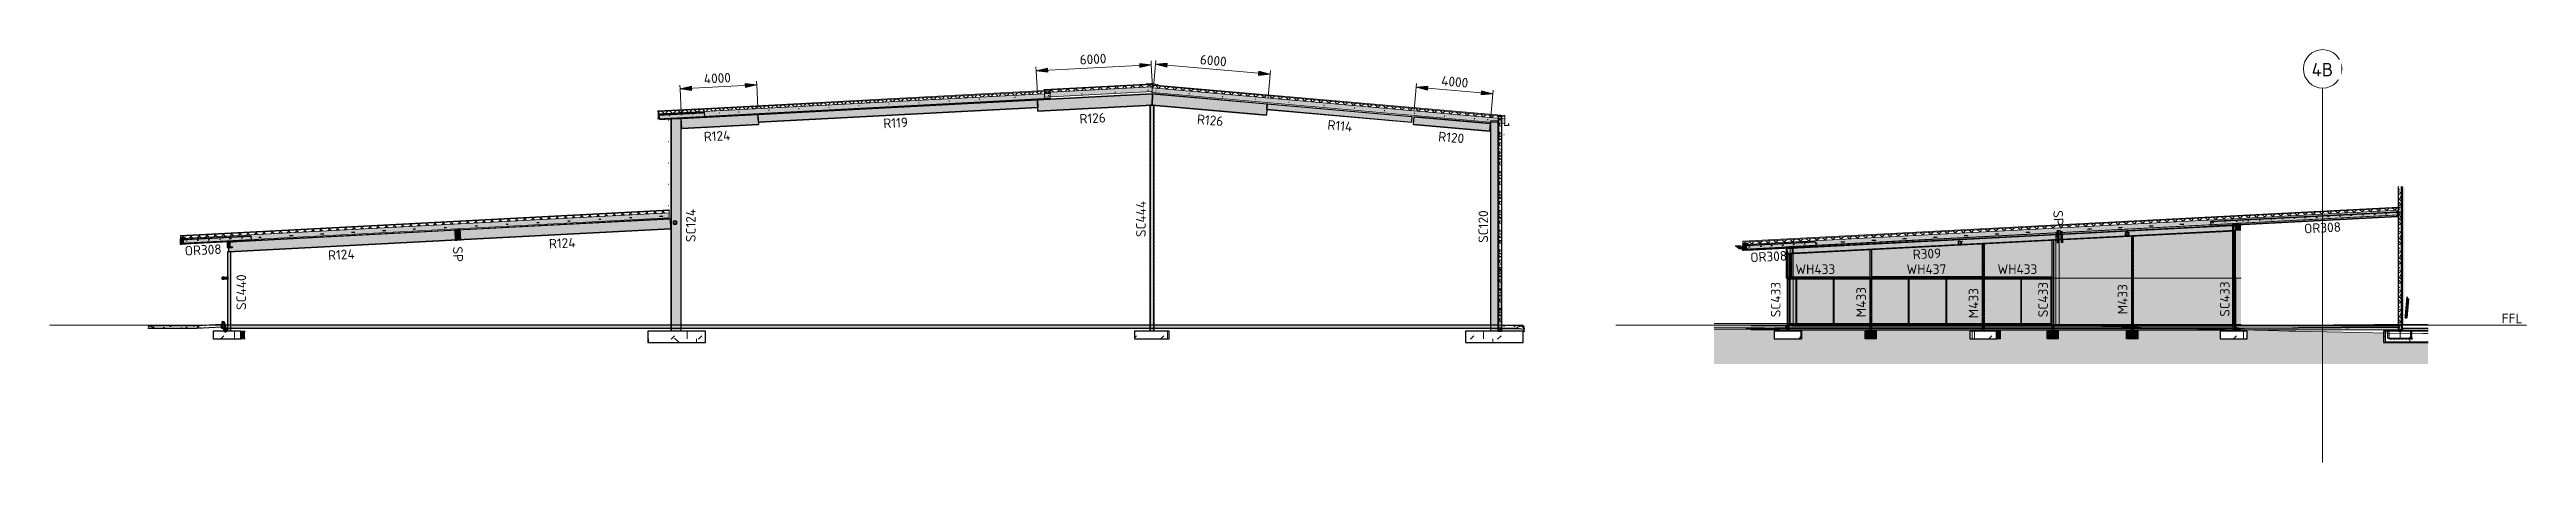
# Model space of a CAD drawing. Header units: millimetres. Extents: x 632 to 645312, y -3890 to 22200.
# Drawn here: x 411044 to 539950, y -1920 to 19520 of the extents above; entities that cross this region are included whole.
import ezdxf

# ---------------------------------------------------------------- set-up
doc = ezdxf.new("R2010")
doc.units = ezdxf.units.MM
for name, pattern in [('Dash', [7, 5, -2]), ('Hidden', [4, 3, -1]), ('Hidden Double', [7, 5, -2]), ('Hidden Half', [3, 2, -1])]:
    doc.linetypes.add(name, pattern=pattern)
for name, color, linetype, lineweight in [('A-000-M_MASS', 13, 'Continuous', 25), ('A-010-D_DIM', 211, 'Continuous', 13), ('A-010-D_DIM-200', 211, 'Continuous', 13), ('A-010-M_LINE', 90, 'Continuous', 13), ('A-010-M_ROOM_SEPARATION', 32, 'Continuous', 13), ('A-200-H_WALL', 111, 'Continuous', 13), ('A-200-M_WALL_EXT', 113, 'Continuous', 13), ('A-200-M_WALL_PAT', 111, 'Continuous', 13), ('A-200-MH_WALL', 110, 'Hidden', 13), ('A-214-M_CURT_WALL', 52, 'Continuous', 13), ('A-215-M_CURT_PANEL', 51, 'Continuous', 13), ('A-230-H-FLOOR', 190, 'Continuous', 13), ('A-230-M_FLOOR', 192, 'Continuous', 13), ('A-230-MH_FLOOR', 190, 'Hidden Double', 13), ('A-270-M_ROOF', 132, 'Continuous', 13), ('A-350-H_CEILING', 13, 'Continuous', 13), ('A-350-M_CEILING', 13, 'Continuous', 13), ('C-920-M_TOPO', 7, 'Continuous', 13), ('S-160-M_FOUND', 171, 'Continuous', 13), ('S-160-MH_FOUND', 171, 'Hidden Half', 13), ('S-280-A_COLUMN', 171, 'Continuous', 18), ('S-280-A_STRUCT_FRAME', 2, 'Continuous', 18), ('S-280-M_COLUMN', 52, 'Continuous', 13), ('S-280-M_STRUCT_FRAME', 12, 'Continuous', 13), ('S-280-MH_COLUMN', 52, 'Hidden Half', 13), ('Z-000-T_TEXT', 131, 'Continuous', 25), ('Z-030-M_GRID', 191, 'Continuous', 13), ('Z-033_T_GRIDREF', 31, 'Continuous', 13), ('Z-230-A_LEVEL', 51, 'Continuous', 13), ('Z-230_A_LEVEL', 51, 'Continuous', 18)]:
    doc.layers.add(name, color=color, linetype=linetype, lineweight=lineweight)
doc.styles.add('ISOCPEUR_1', font='isocpeur.ttf', dxfattribs={"height": 700})
doc.styles.add('ISOCPEUR_2', font='isocpeur.ttf', dxfattribs={"height": 500})
doc.dimstyles.new('2_5___Arrow___Transparent', dxfattribs={"dimscale": 304.8, "dimtxt": 497.990588, "dimasz": 1.968504, "dimexe": 0.656168, "dimexo": 1.049869, "dimgap": 0.164042, "dimtad": 1, "dimdec": 0, "dimzin": 0, "dimdsep": 46, "dimtxsty": 'ISOCPEUR_2', "dimsah": 1, "dimcen": 0.09, "dimadec": 0, "dimazin": 0, "dimtfac": 1, "dimtdec": 4, "dimtix": 1, "dimtmove": 0, "dimatfit": 3, "dimfxl": 1, "dimtvp": 1, "dimtolj": 1, "dimtzin": 0, "dimlwd": 18, "dimlwe": 18, "dimarcsym": 2})
pattern_1 = [(45, (462663.6, 0), (-1414.214, 0), [750, -3000]), (45, (463663.6, 1000), (-1414.214, 0), [750, -3000]), (45, (464663.6, -300), (-1414.214, 0), [250, -2000]), (90, (464663.6, 500), (-500, 500), [500, -2000]), (315, (464663.6, 1000), (0, 2828.43), [500, -3000]), (0, (463663.6, 1000), (2000, 2000), [300, -1000]), (0, (461163.6, 2000), (2000, 2000), [300, -2000])]
pattern_2 = [(50, (462663.6, 0), (728.7365, -63.756), [76.2, -838.2]), (355, (462663.6, 0), (-140.972, 764.228), [60.96, -670.56]), (100.451, (462724.35, -5.3), (587.77, 700.467), [64.76, -712.36]), (46.184, (462663.6, 203.2), (1084.316, -168.171), [114.3, -1257.3]), (96.636, (462754, 189.2), (949.61, 989.71), [97.14, -1068.54]), (351.184, (462663.6, 203.2), (949.62, 989.7), [91.44, -1005.84]), (21, (462765.2, 152.4), (606.458, -409.0606), [76.2, -838.2]), (326, (462765.2, 152.4), (247.208, 736.753), [60.96, -670.56]), (71.451, (462815.76, 118.3), (853.668, 327.685), [64.76, -712.36]), (37.5, (462663.62, 0), (12.3547, 338.2201), [6.706, -655.726, 6.706, -674.014, -673.1]), (37.5, (462663.62, 0), (12.3547, 338.2201), [-1343.152, 6.706, -666.394]), (7.5, (462663.62, 0), (267.279, 400.722), [6.706, -381.406, 6.706, -640.486, -256.54]), (7.5, (462663.62, 0), (267.279, 400.722), [-1035.304, 6.706, -249.834]), (327.5, (462437.05, 0), (542.3633, -22.9153), [6.706, -247.294, 6.706, -785.774, -1051.56]), (327.5, (462437.05, 0), (542.3633, -22.9153), [-1046.48, 6.706, -1044.854]), (317.5, (462335.45, 0), (592.517, 101.707), [6.706, -323.494, 6.706, -519.582, -746.76]), (317.5, (462335.45, 0), (592.517, 101.707), [-856.488, 6.706, -740.054])]
pattern_3 = [(45, (4416219.6, 0), (-1414.214, 0), [750, -3000]), (45, (4417219.6, 1000), (-1414.214, 0), [750, -3000]), (45, (4418219.6, -300), (-1414.214, 0), [250, -2000]), (90, (4418219.6, 500), (-500, 500), [500, -2000]), (315, (4418219.6, 1000), (0, 2828.43), [500, -3000]), (0, (4417219.6, 1000), (2000, 2000), [300, -1000]), (0, (4414719.6, 2000), (2000, 2000), [300, -2000])]
pattern_4 = [(45, (512876.5, 0), (-1414.214, 0), [750, -3000]), (45, (513876.5, 1000), (-1414.214, 0), [750, -3000]), (45, (514876.5, -300), (-1414.214, 0), [250, -2000]), (90, (514876.53, 500), (-500, 500), [500, -2000]), (315, (514876.5, 1000), (0, 2828.43), [500, -3000]), (0, (513876.5, 1000), (2000, 2000), [300, -1000]), (0, (511376.5, 2000), (2000, 2000), [300, -2000])]
pattern_5 = [(45, (4419721.1, 0), (-1414.21, 0), [750, -3000]), (45, (4420721.1, 1000), (-1414.21, 0), [750, -3000]), (45, (4421721.1, -300), (-1414.214, 0), [250, -2000]), (90, (4421721.13, 500), (-500, 500), [500, -2000]), (315, (4421721.1, 1000), (0, 2828.43), [500, -3000]), (0, (4420721.1, 1000), (2000, 2000), [300, -1000]), (0, (4418221.1, 2000), (2000, 2000), [300, -2000])]

msp = doc.modelspace()

# ---------------------------------------------------------------- texts
at = {"layer": 'S-280-A_COLUMN', "lineweight": 13, "char_height": 500, "attachment_point": 1, "rotation": 90, "style": 'ISOCPEUR_2'}
for s, insert, width in [('SC444', (467593.2, 9781.6), 2356.961), ('SC124', (444166.1, 9522.8), 2132.489), ('SC120', (485411.2, 9482.7), 2084.387), ('SC440', (420771.7, 5995.7), 2308.86), ('SC433', (500628, 5618.6), 2260.759), ('M433', (505072.2, 5618.6), 1891.982), ('M433', (510922.2, 5566.7), 1891.982), ('SC433', (514542.6, 5618.6), 2260.759), ('M433', (518682.4, 5770.6), 1891.982), ('SC433', (523997.1, 5644), 2260.759)]:
    msp.add_mtext(s, dxfattribs=dict(at, insert=insert, width=width))
at = {"layer": 'S-280-A_STRUCT_FRAME', "lineweight": 13, "char_height": 500, "attachment_point": 1, "style": 'ISOCPEUR_2'}
for s, insert, width, rotation in [('R119', (454423.5, 15933.8), 1523.206, 2.998722), ('R126', (464631.2, 16169.3), 1651.476, 2.998722), ('R126', (470788.2, 16161.5), 1651.476, 354.991571), ('R114', (477579.1, 15866.4), 1571.307, 354.991571), ('R124', (445078.5, 15244.7), 1699.577, 2.998722), ('R120', (483343, 15262.2), 1651.476, 354.991571), ('OR308', (528366.2, 10466.8), 2260.759, 2.939256), ('OR308', (418067.7, 9315.3), 2260.759, 2.977426), ('R124', (425526, 9082.6), 1699.577, 2.977426), ('R124', (437021.8, 9680.5), 1699.577, 2.977426), ('OR308', (499541.8, 8969.2), 2260.759, 2.939256), ('R309', (507998.1, 9126.8), 1779.746, 2.939256)]:
    msp.add_mtext(s, dxfattribs=dict(at, insert=insert, width=width, rotation=rotation))
at = {"layer": 'S-280-A_STRUCT_FRAME', "lineweight": 13, "char_height": 500, "width": 2501.265, "attachment_point": 1, "style": 'ISOCPEUR_2'}
for s, insert in [('WH433', (501904.5, 8364.4)), ('WH437', (507685.2, 8364.4)), ('WH433', (512420.4, 8364.4))]:
    msp.add_mtext(s, dxfattribs=dict(at, insert=insert))
at = {"layer": 'Z-000-T_TEXT', "char_height": 500, "width": 962.025, "attachment_point": 1, "style": 'ISOCPEUR_2'}
for insert, rotation in [((515817.5, 11189), 272.961695), ((432531.9, 9306.2), 272.977426)]:
    msp.add_mtext('SP', dxfattribs=dict(at, insert=insert, rotation=rotation))
at = {"layer": 'Z-230_A_LEVEL', "lineweight": 13, "insert": (538663.3, 5805.7), "char_height": 500, "width": 1298.734, "attachment_point": 1, "style": 'ISOCPEUR_2'}
msp.add_mtext('FFL', dxfattribs=at)

# ---------------------------------------------------------------- blocks, each defined once
blk = doc.blocks.new('Ridge Capping - Ridge Capping-1882401-S6_501-SECTION B2')
at = {"layer": 'A-270-M_ROOF', "lineweight": 5, "transparency": 33554432}
for points in [[(4421675, 17734), (4421683, 17738), (4421654, 17738), (4421647, 17735)], [(4421654, 17738), (4421683, 17738), (4421671, 17739)], [(4422289, 17713), (4422281, 17717), (4421983, 17754), (4421683, 17738), (4421675, 17734), (4421983, 17751)], [(4422260, 17713), (4422289, 17713), (4421983, 17751), (4421971, 17748)]]:
    blk.add_hatch(color=253, dxfattribs=at).paths.add_polyline_path(points)
at = {"layer": 'A-270-M_ROOF', "color": 53, "lineweight": 5}
for p, q in [((4421648, 17734), (4421675, 17734)), ((4421654, 17738), (4421683, 17738)), ((4421675, 17734), (4421983, 17751)), ((4421680, 17736), (4421675, 17734)), ((4421683, 17738), (4421680, 17736)), ((4421834, 17746), (4421683, 17738)), ((4421983, 17754), (4421834, 17746)), ((4421964, 17754), (4421954, 17754)), ((4421954, 17751), (4421983, 17751)), ((4421983, 17754), (4421964, 17754)), ((4422281, 17717), (4421983, 17754)), ((4421983, 17751), (4422289, 17713)), ((4422253, 17717), (4422257, 17717)), ((4422257, 17717), (4422281, 17717)), ((4422260, 17713), (4422286, 17713)), ((4422289, 17713), (4422281, 17717)), ((4422286, 17713), (4422289, 17713))]:
    blk.add_line(p, q, dxfattribs=at)
blk = doc.blocks.new('25021-APA-ZZ-ZZ-M3-AR-000001_V3_rvt-6-S6_501-SECTION B2')
at = {"layer": 'A-270-M_ROOF', "transparency": 33554432}
for color, points in [(9, [(4396272, 16298), (4416681, 17367), (4416681, 17407), (4396272, 16338)]), (9, [(4416381, 17417), (4421983, 17711), (4421983, 17751), (4416381, 17457)]), (9, [(4440334, 16052), (4440334, 16092), (4421983, 17697), (4421983, 17657), (4439990, 16082), (4439990, 16099), (4440165, 16084), (4440180, 16080), (4440180, 16065)]), (253, [(4440334, 15579), (4440538, 15579), (4440536, 15581), (4440336, 15581), (4440334, 15681)]), (9, [(4371409, 9831), (4396846, 11155), (4396846, 11195), (4371409, 9871)]), (8, [(4371409, 9668), (4371461, 9672), (4371461, 9764), (4371409, 9763), (4371409, 9676)])]:
    blk.add_hatch(color=color, dxfattribs=at).paths.add_polyline_path(points)
at = {"layer": 'A-270-M_ROOF', "lineweight": 5}
h = blk.add_hatch(dxfattribs=at)
h.set_pattern_fill('FP_34', angle=225, style=0, pattern_type=2)
h.set_pattern_definition([(47.999, (4416219.6, -6e-06), (-222.94, 200.743), []), (137.999, (4416219.6, -6e-06), (-200.743, -222.94), [])])
h.paths.add_polyline_path([(4396272, 16178), (4416681, 17247), (4416681, 17367), (4396272, 16298)])
at = {"layer": 'A-270-M_ROOF', "lineweight": 5, "transparency": 33554432}
for color, points in [(254, [(4396272, 15927), (4396342, 15931), (4396332, 16142), (4398672, 16265), (4398684, 16054), (4416681, 16997), (4416681, 17247), (4396272, 16178)]), (9, [(4416352, 17417), (4416381, 17417), (4416381, 17457), (4416352, 17457), (4416352, 17419)]), (254, [(4416352, 17047), (4416381, 17047), (4416381, 17417), (4416352, 17417), (4416352, 17068)]), (254, [(4416381, 17047), (4421983, 17340), (4421983, 17590), (4416381, 17297), (4416381, 17221)]), (9, [(4421954, 17657), (4421983, 17657), (4421983, 17697), (4421954, 17697), (4421954, 17659)]), (254, [(4421954, 17285), (4421983, 17285), (4421983, 17657), (4421954, 17657), (4421954, 17306)]), (9, [(4396243, 16298), (4396272, 16298), (4396272, 16338), (4396243, 16338), (4396243, 16301)]), (254, [(4396243, 15927), (4396272, 15927), (4396272, 16298), (4396243, 16298), (4396243, 15953)]), (253, [(4440305, 15579), (4440334, 15579), (4440334, 15681), (4440305, 15681), (4440305, 15584)]), (253, [(4440507, 15581), (4440536, 15581), (4440536, 15671), (4440507, 15671), (4440507, 15585)]), (9, [(4371409, 9871), (4396846, 11195), (4396817, 11200), (4371628, 9888)]), (10, [(4371409, 9831), (4396846, 11155), (4396817, 11160), (4371564, 9843)]), (254, [(4375088, 9652), (4396846, 10784), (4396846, 11035), (4371409, 9711), (4371409, 9668), (4371625, 9685), (4371709, 9684), (4371709, 9681), (4375077, 9856), (4375088, 9658)]), (8, [(4371409, 9763), (4371461, 9764), (4371679, 9781), (4371628, 9781), (4371564, 9776)]), (8, [(4371461, 9672), (4371625, 9685), (4371680, 9685), (4371680, 9781), (4371461, 9764), (4371461, 9676)])]:
    blk.add_hatch(color=color, dxfattribs=at).paths.add_polyline_path(points)
at = {"layer": 'A-270-M_ROOF', "lineweight": 5}
h = blk.add_hatch(dxfattribs=at)
h.set_pattern_fill('FP_34', angle=225, style=0, pattern_type=2)
h.set_pattern_definition([(47.999, (4416219.6, -2e-06), (-222.94, 200.743), []), (137.999, (4416219.6, -2e-06), (-200.743, -222.94), [])])
h.paths.add_polyline_path([(4416381, 17297), (4421983, 17590), (4421983, 17711), (4416381, 17417)])
at = {"layer": 'A-270-M_ROOF', "lineweight": 5, "transparency": 33554432}
h = blk.add_hatch(color=9, dxfattribs=at)
h.paths.add_polyline_path([(4440305, 16052), (4440334, 16052), (4440180, 16065), (4440180, 16063)])
h.paths.add_polyline_path([(4439990, 16079), (4439990, 16082), (4421983, 17657), (4421954, 17657), (4439988, 16080)])
h = blk.add_hatch(color=254, dxfattribs=at)
h.paths.add_polyline_path([(4440334, 15681), (4440180, 15694), (4440180, 15691), (4440305, 15681)])
h.paths.add_polyline_path([(4439583, 15744), (4439583, 15746), (4421983, 17285), (4421954, 17285), (4439571, 15745)])
at = {"layer": 'A-270-M_ROOF', "lineweight": 5}
h = blk.add_hatch(dxfattribs=at)
h.set_pattern_fill('FP_32', angle=-135, style=0, pattern_type=2)
h.set_pattern_definition([(40.002, (4416219.6, -4e-06), (-192.8443, 229.8066), []), (130.002, (4416219.6, -4e-06), (-229.8066, -192.8443), [])])
h.paths.add_polyline_path([(4440334, 15931), (4440334, 16052), (4440180, 16065), (4440180, 15945)])
h.paths.add_polyline_path([(4439990, 15962), (4439990, 16082), (4421983, 17657), (4421983, 17536), (4439571, 15998)])
at = {"layer": 'A-270-M_ROOF', "lineweight": 5, "transparency": 33554432}
h = blk.add_hatch(color=254, dxfattribs=at)
h.paths.add_polyline_path([(4440334, 15681), (4440334, 15931), (4440180, 15945), (4440180, 15694)])
h.paths.add_polyline_path([(4439583, 15746), (4439583, 15805), (4439990, 15805), (4439990, 15962), (4421983, 17536), (4421983, 17285), (4439571, 15747)])
at = {"layer": 'A-270-M_ROOF', "lineweight": 5}
h = blk.add_hatch(dxfattribs=at)
h.set_pattern_fill('FP_33', angle=225, style=0, pattern_type=2)
h.set_pattern_definition([(47.98, (4416219.6, -4e-06), (-222.8734, 200.817), []), (137.98, (4416219.6, -4e-06), (-200.817, -222.8734), [])])
h.paths.add_polyline_path([(4371409, 9711), (4396846, 11035), (4396846, 11155), (4371409, 9831)])
at = {"layer": 'A-270-M_ROOF', "color": 53, "lineweight": 5}
for p, q in [((4396272, 16178), (4416381, 17231)), ((4396272, 15927), (4416681, 16997)), ((4416381, 17351), (4398399, 16409)), ((4398399, 16409), (4416381, 17351)), ((4416381, 17391), (4399732, 16519)), ((4416381, 17457), (4416352, 17457)), ((4416381, 17417), (4416352, 17417)), ((4416352, 17417), (4416381, 17417)), ((4416352, 17047), (4416381, 17047)), ((4421983, 17751), (4416381, 17457)), ((4421983, 17711), (4416381, 17417)), ((4416381, 17417), (4421983, 17711)), ((4416381, 17297), (4421983, 17590)), ((4416381, 17457), (4416381, 17417)), ((4416381, 17417), (4416381, 17047)), ((4416681, 17407), (4416381, 17391)), ((4416681, 17367), (4416381, 17351)), ((4416381, 17351), (4416681, 17367)), ((4416381, 17047), (4421983, 17340)), ((4416381, 17231), (4416681, 17247)), ((4416681, 17407), (4416652, 17407)), ((4416681, 17367), (4416652, 17367)), ((4416652, 17367), (4416681, 17367)), ((4416652, 16997), (4416681, 16997)), ((4416681, 17367), (4416681, 17407)), ((4416681, 16997), (4416681, 17367)), ((4421983, 17751), (4421954, 17751)), ((4421983, 17711), (4421954, 17711)), ((4421954, 17711), (4421983, 17711)), ((4421954, 17697), (4421983, 17697)), ((4421954, 17340), (4421983, 17340)), ((4421983, 17285), (4421954, 17285)), ((4421983, 17711), (4421983, 17751)), ((4421983, 17340), (4421983, 17711)), ((4440334, 16092), (4421983, 17697)), ((4421983, 17697), (4421983, 17657)), ((4421983, 17657), (4421983, 17285)), ((4440334, 16052), (4421983, 17657)), ((4421983, 17657), (4440334, 16052)), ((4421983, 17536), (4440334, 15931)), ((4421983, 17285), (4440334, 15681)), ((4396264, 16338), (4396243, 16338)), ((4396267, 16298), (4396243, 16298)), ((4396243, 16298), (4396267, 16298)), ((4396243, 15927), (4396268, 15927)), ((4396268, 16338), (4396264, 16338)), ((4396272, 16298), (4396267, 16298)), ((4396267, 16298), (4396272, 16298)), ((4396272, 16338), (4396268, 16338)), ((4396268, 15927), (4396272, 15927)), ((4399732, 16519), (4396272, 16338)), ((4398399, 16409), (4396272, 16298)), ((4396272, 16298), (4398399, 16409)), ((4396272, 16338), (4396272, 16298)), ((4396272, 16298), (4396272, 15927)), ((4440334, 16092), (4440305, 16092)), ((4440305, 15681), (4440322, 15681)), ((4440305, 15681), (4440322, 15681)), ((4440305, 15579), (4440322, 15579)), ((4440307, 15681), (4440334, 15681)), ((4440307, 15581), (4440333, 15581)), ((4440322, 15681), (4440334, 15681)), ((4440322, 15681), (4440334, 15681)), ((4440322, 15579), (4440334, 15579)), ((4440334, 16052), (4440334, 16092)), ((4440334, 15681), (4440334, 16052)), ((4440336, 15681), (4440334, 15681)), ((4440334, 15681), (4440334, 15579)), ((4440334, 15579), (4440538, 15579)), ((4440336, 15581), (4440336, 15681)), ((4440536, 15581), (4440336, 15581)), ((4440507, 15671), (4440536, 15671)), ((4440507, 15581), (4440536, 15581)), ((4440536, 15671), (4440509, 15671)), ((4440509, 15579), (4440538, 15579)), ((4440538, 15671), (4440536, 15671)), ((4440536, 15671), (4440536, 15581)), ((4440538, 15579), (4440538, 15671)), ((4396846, 11195), (4371409, 9871)), ((4396846, 11155), (4371409, 9831)), ((4371409, 9831), (4396846, 11155)), ((4371461, 9713), (4396846, 11035)), ((4371461, 9463), (4396846, 10784)), ((4396846, 11195), (4396817, 11200)), ((4396846, 11155), (4396817, 11160)), ((4396817, 11160), (4396846, 11155)), ((4396817, 10789), (4396846, 10784)), ((4396846, 11155), (4396846, 11195)), ((4396846, 10784), (4396846, 11155)), ((4371627, 9888), (4371409, 9871)), ((4371409, 9871), (4371409, 9831)), ((4371627, 9848), (4371409, 9831)), ((4371409, 9831), (4371627, 9848)), ((4371409, 9831), (4371409, 9460)), ((4371627, 9781), (4371409, 9763)), ((4371461, 9764), (4371409, 9763)), ((4371409, 9763), (4371409, 9459)), ((4371409, 9711), (4371461, 9713)), ((4371409, 9460), (4371461, 9465)), ((4371409, 9460), (4371461, 9463)), ((4371461, 9463), (4371409, 9459)), ((4371409, 9459), (4371461, 9459)), ((4371679, 9781), (4371461, 9764)), ((4371461, 9459), (4371461, 9764)), ((4371461, 9465), (4371627, 9478)), ((4371461, 9459), (4371616, 9471)), ((4371473, 9464), (4371461, 9463)), ((4371627, 9476), (4371473, 9464)), ((4371616, 9471), (4371679, 9476))]:
    blk.add_line(p, q, dxfattribs=at)
blk.add_blockref('Ridge Capping - Ridge Capping-1882401-S6_501-SECTION B2', (0, 0), dxfattribs=at)
blk = doc.blocks.new('NRP_Framing-Steel-SHS - S440 - 150x150x5_0SHS-4039853-S6_501-SECTION B2')
at = {"layer": 'S-280-M_STRUCT_FRAME', "linetype": 'Dash', "lineweight": 25}
for points in [[(4397077, 10461), (4397077, 10611), (4397066, 10613), (4397066, 10463)], [(4397227, 10611), (4397216, 10613), (4397149, 10611)], [(4397222, 10466), (4397222, 10606), (4397211, 10606), (4397211, 10468), (4397222, 10466)], [(4397222, 10466), (4397211, 10468), (4397211, 10466)]]:
    blk.add_hatch(color=256, dxfattribs=at).paths.add_polyline_path(points)
h = blk.add_hatch(color=256, dxfattribs=at)
h.paths.add_polyline_path([(4397227, 10461), (4397227, 10611), (4397077, 10611), (4397077, 10461), (4397149, 10461)])
h.paths.add_polyline_path([(4397222, 10466), (4397082, 10466), (4397082, 10606), (4397222, 10606), (4397222, 10599)])
at = {"layer": 'S-280-M_STRUCT_FRAME', "lineweight": 25}
for p, q in [((4397066, 10463), (4397066, 10613)), ((4397066, 10613), (4397216, 10613)), ((4397066, 10613), (4397077, 10611)), ((4397066, 10463), (4397077, 10461)), ((4397227, 10611), (4397077, 10611)), ((4397077, 10611), (4397077, 10461)), ((4397077, 10461), (4397227, 10461)), ((4397082, 10606), (4397222, 10606)), ((4397082, 10466), (4397082, 10606)), ((4397082, 10468), (4397211, 10468)), ((4397222, 10466), (4397082, 10466)), ((4397211, 10468), (4397211, 10606)), ((4397211, 10468), (4397222, 10466)), ((4397227, 10611), (4397216, 10613)), ((4397222, 10606), (4397222, 10466)), ((4397227, 10461), (4397227, 10611))]:
    blk.add_line(p, q, dxfattribs=at)
blk = doc.blocks.new('NRP_Framing-Steel-Purlin C - P946 - EC250-24-4145876-S6_501-SECTION B2')
at = {"layer": 'S-280-M_STRUCT_FRAME', "color": 1, "lineweight": 25}
blk.add_line((4372338, 9598), (4372287, 9599), dxfattribs=at)
blk.add_line((4372338, 9598), (4372287, 9599), dxfattribs=at)
blk = doc.blocks.new('NRP_Framing-Steel-Purlin C - P946 - EC250-24-4145877-S6_501-SECTION B2')
at = {"layer": 'S-280-M_STRUCT_FRAME', "color": 1, "lineweight": 25}
blk.add_line((4372909, 9628), (4372858, 9628), dxfattribs=at)
blk.add_line((4372909, 9628), (4372858, 9628), dxfattribs=at)
blk = doc.blocks.new('NRP_Framing-Steel-Purlin C - P946 - EC250-24-4003224-S6_501-SECTION B2')
at = {"layer": 'S-280-M_STRUCT_FRAME', "color": 1, "lineweight": 25}
blk.add_line((4396767, 10874), (4396753, 10876), dxfattribs=at)
blk.add_line((4396767, 10874), (4396753, 10876), dxfattribs=at)
blk = doc.blocks.new('NRP_Framing-Steel-Purlin C - P946 - EC250-24-4003491-S6_501-SECTION B2')
at = {"layer": 'S-280-M_STRUCT_FRAME', "color": 1, "lineweight": 25}
blk.add_line((4396769, 10871), (4396767, 10873), dxfattribs=at)
blk.add_line((4396769, 10871), (4396767, 10873), dxfattribs=at)
blk = doc.blocks.new('NRP_Framing-Steel-Purlin Z - P914 - EZ250-15-4004838-S6_501-SECTION B2')
at = {"layer": 'S-280-M_STRUCT_FRAME', "color": 150, "lineweight": 25}
blk.add_line((4396516, 10857), (4396399, 10857), dxfattribs=at)
blk = doc.blocks.new('NRP_Framing-Steel-Purlin Z - P914 - EZ250-15-4004836-S6_501-SECTION B2')
at = {"layer": 'S-280-M_STRUCT_FRAME', "color": 150, "lineweight": 25}
blk.add_line((4394907, 10774), (4394790, 10774), dxfattribs=at)
blk = doc.blocks.new('NRP_Framing-Steel-Purlin Z - P914 - EZ250-15-4004834-S6_501-SECTION B2')
at = {"layer": 'S-280-M_STRUCT_FRAME', "color": 150, "lineweight": 25}
blk.add_line((4393299, 10690), (4393182, 10690), dxfattribs=at)
blk = doc.blocks.new('NRP_Framing-Steel-Purlin Z - P914 - EZ250-15-4004832-S6_501-SECTION B2')
at = {"layer": 'S-280-M_STRUCT_FRAME', "color": 150, "lineweight": 25}
blk.add_line((4391690, 10606), (4391573, 10606), dxfattribs=at)
blk = doc.blocks.new('NRP_Framing-Steel-Purlin Z - P914 - EZ250-15-4004830-S6_501-SECTION B2')
at = {"layer": 'S-280-M_STRUCT_FRAME', "color": 150, "lineweight": 25}
blk.add_line((4390082, 10522), (4389965, 10522), dxfattribs=at)
blk = doc.blocks.new('NRP_Framing-Steel-Purlin Z - P914 - EZ250-15-4004828-S6_501-SECTION B2')
at = {"layer": 'S-280-M_STRUCT_FRAME', "color": 150, "lineweight": 25}
blk.add_line((4388473, 10439), (4388356, 10439), dxfattribs=at)
blk = doc.blocks.new('NRP_Framing-Steel-Purlin Z - P914 - EZ250-15-4004825-S6_501-SECTION B2')
at = {"layer": 'S-280-M_STRUCT_FRAME', "color": 150, "lineweight": 25}
blk.add_line((4386864, 10355), (4386747, 10355), dxfattribs=at)
blk = doc.blocks.new('NRP_Framing-Steel-Purlin Z - P914 - EZ250-15-4004823-S6_501-SECTION B2')
at = {"layer": 'S-280-M_STRUCT_FRAME', "color": 150, "lineweight": 25}
blk.add_line((4385256, 10271), (4385139, 10271), dxfattribs=at)
blk = doc.blocks.new('NRP_Framing-Steel-Purlin Z - P914 - EZ250-15-4004821-S6_501-SECTION B2')
at = {"layer": 'S-280-M_STRUCT_FRAME', "color": 150, "lineweight": 25}
blk.add_line((4383647, 10188), (4383530, 10188), dxfattribs=at)
blk = doc.blocks.new('NRP_Framing-Steel-Purlin Z - P914 - EZ250-15-4004819-S6_501-SECTION B2')
at = {"layer": 'S-280-M_STRUCT_FRAME', "color": 150, "lineweight": 25}
for p, q in [((4382006, 10104), (4381921, 10104)), ((4382032, 10104), (4382007, 10104)), ((4382099, 10107), (4382032, 10104))]:
    blk.add_line(p, q, dxfattribs=at)
blk = doc.blocks.new('NRP_Framing-Steel-Purlin Z - P914 - EZ250-15-4004815-S6_501-SECTION B2')
at = {"layer": 'S-280-M_STRUCT_FRAME', "color": 150, "lineweight": 25}
for p, q in [((4380397, 10020), (4380313, 10020)), ((4380423, 10020), (4380398, 10020)), ((4380490, 10023), (4380423, 10020))]:
    blk.add_line(p, q, dxfattribs=at)
blk = doc.blocks.new('NRP_Framing-Steel-Purlin Z - P914 - EZ250-15-4004816-S6_501-SECTION B2')
at = {"layer": 'S-280-M_STRUCT_FRAME', "color": 150, "lineweight": 25}
for p, q in [((4378788, 9936), (4378704, 9936)), ((4378815, 9936), (4378790, 9936)), ((4378882, 9940), (4378815, 9936))]:
    blk.add_line(p, q, dxfattribs=at)
blk = doc.blocks.new('NRP_Framing-Steel-Purlin Z - P914 - EZ250-15-4004817-S6_501-SECTION B2')
at = {"layer": 'S-280-M_STRUCT_FRAME', "color": 150, "lineweight": 25}
for p, q in [((4377180, 9853), (4377095, 9853)), ((4377206, 9853), (4377181, 9853)), ((4377273, 9856), (4377206, 9853))]:
    blk.add_line(p, q, dxfattribs=at)
blk = doc.blocks.new('NRP_Framing-Steel-Purlin Z - P914 - EZ250-15-4004891-S6_501-SECTION B2')
at = {"layer": 'S-280-M_STRUCT_FRAME', "color": 150, "lineweight": 25}
for p, q in [((4396405, 10857), (4396338, 10854)), ((4396516, 10857), (4396405, 10857))]:
    blk.add_line(p, q, dxfattribs=at)
blk = doc.blocks.new('NRP_Framing-Steel-Purlin Z - P914 - EZ250-15-4004943-S6_501-SECTION B2')
at = {"layer": 'S-280-M_STRUCT_FRAME', "color": 150, "lineweight": 25}
blk.add_line((4394907, 10774), (4394790, 10774), dxfattribs=at)
blk = doc.blocks.new('NRP_Framing-Steel-Purlin Z - P914 - EZ250-15-4004945-S6_501-SECTION B2')
at = {"layer": 'S-280-M_STRUCT_FRAME', "color": 150, "lineweight": 25}
blk.add_line((4393299, 10690), (4393182, 10690), dxfattribs=at)
blk = doc.blocks.new('NRP_Framing-Steel-Purlin Z - P914 - EZ250-15-4004947-S6_501-SECTION B2')
at = {"layer": 'S-280-M_STRUCT_FRAME', "color": 150, "lineweight": 25}
blk.add_line((4391690, 10606), (4391573, 10606), dxfattribs=at)
blk = doc.blocks.new('NRP_Framing-Steel-Purlin Z - P914 - EZ250-15-4004949-S6_501-SECTION B2')
at = {"layer": 'S-280-M_STRUCT_FRAME', "color": 150, "lineweight": 25}
blk.add_line((4390082, 10522), (4389965, 10522), dxfattribs=at)
blk = doc.blocks.new('NRP_Framing-Steel-Purlin Z - P914 - EZ250-15-4004951-S6_501-SECTION B2')
at = {"layer": 'S-280-M_STRUCT_FRAME', "color": 150, "lineweight": 25}
blk.add_line((4388473, 10439), (4388356, 10439), dxfattribs=at)
blk = doc.blocks.new('NRP_Framing-Steel-Purlin Z - P914 - EZ250-15-4004953-S6_501-SECTION B2')
at = {"layer": 'S-280-M_STRUCT_FRAME', "color": 150, "lineweight": 25}
blk.add_line((4386864, 10355), (4386747, 10355), dxfattribs=at)
blk = doc.blocks.new('NRP_Framing-Steel-Purlin Z - P914 - EZ250-15-4004941-S6_501-SECTION B2')
at = {"layer": 'S-280-M_STRUCT_FRAME', "color": 150, "lineweight": 25}
blk.add_line((4385256, 10271), (4385139, 10271), dxfattribs=at)
blk = doc.blocks.new('NRP_Framing-Steel-Purlin Z - P914 - EZ250-15-4145883-S6_501-SECTION B2')
at = {"layer": 'S-280-M_STRUCT_FRAME', "color": 150, "lineweight": 25}
blk.add_line((4383654, 10187), (4383537, 10188), dxfattribs=at)
blk = doc.blocks.new('NRP_Framing-Steel-Purlin Z - P914 - EZ250-15-4145884-S6_501-SECTION B2')
at = {"layer": 'S-280-M_STRUCT_FRAME', "color": 150, "lineweight": 25}
blk.add_line((4382045, 10103), (4381987, 10104), dxfattribs=at)
blk = doc.blocks.new('NRP_Framing-Steel-Purlin Z - P914 - EZ250-15-4145885-S6_501-SECTION B2')
at = {"layer": 'S-280-M_STRUCT_FRAME', "color": 150, "lineweight": 25}
blk.add_line((4380437, 10020), (4380378, 10020), dxfattribs=at)
blk = doc.blocks.new('NRP_Framing-Steel-Purlin Z - P914 - EZ250-15-4145886-S6_501-SECTION B2')
at = {"layer": 'S-280-M_STRUCT_FRAME', "color": 150, "lineweight": 25}
blk.add_line((4378828, 9936), (4378770, 9937), dxfattribs=at)
blk = doc.blocks.new('NRP_Framing-Steel-Purlin Z - P914 - EZ250-15-4145887-S6_501-SECTION B2')
at = {"layer": 'S-280-M_STRUCT_FRAME', "color": 150, "lineweight": 25}
blk.add_line((4377219, 9852), (4377161, 9853), dxfattribs=at)
blk = doc.blocks.new('NRP_Framing-Steel-Purlin Z - P914 - EZ250-15-4145933-S6_501-SECTION B2')
at = {"layer": 'S-280-M_STRUCT_FRAME', "color": 150, "lineweight": 25}
blk.add_line((4375604, 9769), (4375487, 9769), dxfattribs=at)
blk = doc.blocks.new('NRP_Framing-Steel-Purlin Z - P914 - EZ250-15-4145934-S6_501-SECTION B2')
at = {"layer": 'S-280-M_STRUCT_FRAME', "color": 150, "lineweight": 25}
blk.add_line((4375611, 9769), (4375574, 9769), dxfattribs=at)
blk = doc.blocks.new('NRP_Framing-Steel-Purlin Z - P914 - EZ250-15-4145889-S6_501-SECTION B2')
at = {"layer": 'S-280-M_STRUCT_FRAME', "color": 150, "lineweight": 25}
blk.add_line((4374002, 9685), (4373943, 9685), dxfattribs=at)
blk = doc.blocks.new('NRP_Framing-Steel-Purlin Z - P915 - EZ250-19-4044862-S6_501-SECTION B2')
at = {"layer": 'S-280-M_STRUCT_FRAME', "color": 92, "lineweight": 25}
blk.add_line((4438747, 15941), (4438777, 15944), dxfattribs=at)
blk = doc.blocks.new('NRP_Framing-Steel-Purlin Z - P916 - EZ250-24-4044863-S6_501-SECTION B2')
at = {"layer": 'S-280-M_STRUCT_FRAME', "color": 1, "lineweight": 25}
blk.add_line((4438747, 15941), (4438777, 15944), dxfattribs=at)
blk = doc.blocks.new('NRP_Framing-Steel-Purlin Z - P915 - EZ250-19-4105806-S6_501-SECTION B2')
at = {"layer": 'S-280-M_STRUCT_FRAME', "color": 92, "lineweight": 25}
blk.add_line((4439444, 15880), (4439475, 15883), dxfattribs=at)
blk = doc.blocks.new('NRP_Framing-Steel-Purlin Z - P916 - EZ250-24-4104541-S6_501-SECTION B2')
at = {"layer": 'S-280-M_STRUCT_FRAME', "color": 1, "lineweight": 25}
blk.add_line((4439445, 15880), (4439474, 15883), dxfattribs=at)
blk = doc.blocks.new('NRP_Framing-Steel-Purlin Z - P915 - EZ250-19-4044895-S6_501-SECTION B2')
at = {"layer": 'S-280-M_STRUCT_FRAME', "color": 92, "lineweight": 25}
blk.add_line((4437180, 16079), (4437209, 16081), dxfattribs=at)
blk = doc.blocks.new('NRP_Framing-Steel-Purlin Z - P916 - EZ250-24-4044943-S6_501-SECTION B2')
at = {"layer": 'S-280-M_STRUCT_FRAME', "color": 1, "lineweight": 25}
blk.add_line((4437180, 16079), (4437209, 16081), dxfattribs=at)
blk = doc.blocks.new('NRP_Framing-Steel-Purlin Z - P915 - EZ250-19-4044893-S6_501-SECTION B2')
at = {"layer": 'S-280-M_STRUCT_FRAME', "color": 92, "lineweight": 25}
blk.add_line((4435620, 16215), (4435649, 16218), dxfattribs=at)
blk = doc.blocks.new('NRP_Framing-Steel-Purlin Z - P916 - EZ250-24-4044941-S6_501-SECTION B2')
at = {"layer": 'S-280-M_STRUCT_FRAME', "color": 1, "lineweight": 25}
blk.add_line((4435620, 16215), (4435649, 16218), dxfattribs=at)
blk = doc.blocks.new('NRP_Framing-Steel-Purlin Z - P915 - EZ250-19-4044891-S6_501-SECTION B2')
at = {"layer": 'S-280-M_STRUCT_FRAME', "color": 92, "lineweight": 25}
blk.add_line((4434060, 16352), (4434089, 16354), dxfattribs=at)
blk = doc.blocks.new('NRP_Framing-Steel-Purlin Z - P916 - EZ250-24-4044940-S6_501-SECTION B2')
at = {"layer": 'S-280-M_STRUCT_FRAME', "color": 1, "lineweight": 25}
blk.add_line((4434060, 16352), (4434089, 16354), dxfattribs=at)
blk = doc.blocks.new('NRP_Framing-Steel-Purlin Z - P915 - EZ250-19-4044889-S6_501-SECTION B2')
at = {"layer": 'S-280-M_STRUCT_FRAME', "color": 92, "lineweight": 25}
blk.add_line((4432499, 16488), (4432529, 16491), dxfattribs=at)
blk = doc.blocks.new('NRP_Framing-Steel-Purlin Z - P916 - EZ250-24-4044939-S6_501-SECTION B2')
at = {"layer": 'S-280-M_STRUCT_FRAME', "color": 1, "lineweight": 25}
blk.add_line((4432499, 16488), (4432529, 16491), dxfattribs=at)
blk = doc.blocks.new('NRP_Framing-Steel-Purlin Z - P915 - EZ250-19-4044887-S6_501-SECTION B2')
at = {"layer": 'S-280-M_STRUCT_FRAME', "color": 92, "lineweight": 25}
blk.add_line((4430919, 16626), (4430949, 16629), dxfattribs=at)
blk = doc.blocks.new('NRP_Framing-Steel-Purlin Z - P916 - EZ250-24-4044938-S6_501-SECTION B2')
at = {"layer": 'S-280-M_STRUCT_FRAME', "color": 1, "lineweight": 25}
blk.add_line((4430919, 16626), (4430949, 16629), dxfattribs=at)
blk = doc.blocks.new('NRP_Framing-Steel-Purlin Z - P914 - EZ250-15-4051325-S6_501-SECTION B2')
at = {"layer": 'S-280-M_STRUCT_FRAME', "color": 150, "lineweight": 25}
blk.add_line((4429088, 16787), (4429117, 16789), dxfattribs=at)
blk = doc.blocks.new('NRP_Framing-Steel-Purlin Z - P916 - EZ250-24-4051348-S6_501-SECTION B2')
at = {"layer": 'S-280-M_STRUCT_FRAME', "color": 1, "lineweight": 25}
blk.add_line((4429088, 16787), (4429117, 16789), dxfattribs=at)
blk = doc.blocks.new('NRP_Framing-Steel-Purlin Z - P914 - EZ250-15-4051326-S6_501-SECTION B2')
at = {"layer": 'S-280-M_STRUCT_FRAME', "color": 150, "lineweight": 25}
blk.add_line((4427358, 16938), (4427387, 16940), dxfattribs=at)
blk = doc.blocks.new('NRP_Framing-Steel-Purlin Z - P916 - EZ250-24-4051337-S6_501-SECTION B2')
at = {"layer": 'S-280-M_STRUCT_FRAME', "color": 1, "lineweight": 25}
blk.add_line((4427358, 16938), (4427387, 16940), dxfattribs=at)
blk = doc.blocks.new('NRP_Framing-Steel-Purlin Z - P914 - EZ250-15-4051327-S6_501-SECTION B2')
at = {"layer": 'S-280-M_STRUCT_FRAME', "color": 150, "lineweight": 25}
blk.add_line((4425628, 17089), (4425658, 17092), dxfattribs=at)
blk = doc.blocks.new('NRP_Framing-Steel-Purlin Z - P916 - EZ250-24-4051338-S6_501-SECTION B2')
at = {"layer": 'S-280-M_STRUCT_FRAME', "color": 1, "lineweight": 25}
blk.add_line((4425628, 17089), (4425658, 17092), dxfattribs=at)
blk = doc.blocks.new('NRP_Framing-Steel-Purlin Z - P914 - EZ250-15-4051328-S6_501-SECTION B2')
at = {"layer": 'S-280-M_STRUCT_FRAME', "color": 150, "lineweight": 25}
blk.add_line((4423898, 17241), (4423928, 17243), dxfattribs=at)
blk = doc.blocks.new('NRP_Framing-Steel-Purlin Z - P916 - EZ250-24-4051339-S6_501-SECTION B2')
at = {"layer": 'S-280-M_STRUCT_FRAME', "color": 1, "lineweight": 25}
blk.add_line((4423898, 17241), (4423928, 17243), dxfattribs=at)
blk = doc.blocks.new('NRP_Framing-Steel-Purlin Z - P914 - EZ250-15-4045171-S6_501-SECTION B2')
at = {"layer": 'S-280-M_STRUCT_FRAME', "color": 150, "lineweight": 25}
blk.add_line((4422169, 17392), (4422198, 17394), dxfattribs=at)
blk = doc.blocks.new('NRP_Framing-Steel-Purlin Z - P916 - EZ250-24-4045172-S6_501-SECTION B2')
at = {"layer": 'S-280-M_STRUCT_FRAME', "color": 1, "lineweight": 25}
blk.add_line((4422169, 17392), (4422198, 17394), dxfattribs=at)
blk = doc.blocks.new('NRP_Framing-Steel-Purlin C - P946 - EC250-24-4049948-S6_501-SECTION B2')
at = {"layer": 'S-280-M_STRUCT_FRAME', "color": 1, "lineweight": 25}
blk.add_line((4396291, 16053), (4396262, 16053), dxfattribs=at)
blk.add_line((4396291, 16053), (4396262, 16053), dxfattribs=at)
blk = doc.blocks.new('NRP_Framing-Steel-Purlin C - P946 - EC250-24-4050831-S6_501-SECTION B2')
at = {"layer": 'S-280-M_STRUCT_FRAME', "color": 1, "lineweight": 25}
blk.add_line((4396891, 16085), (4396878, 16085), dxfattribs=at)
blk.add_line((4396891, 16085), (4396878, 16085), dxfattribs=at)
blk = doc.blocks.new('NRP_Framing-Steel-Purlin C - P946 - EC250-24-4050855-S6_501-SECTION B2')
at = {"layer": 'S-280-M_STRUCT_FRAME', "color": 1, "lineweight": 25}
blk.add_line((4397490, 16116), (4397477, 16116), dxfattribs=at)
blk.add_line((4397490, 16116), (4397477, 16116), dxfattribs=at)
blk = doc.blocks.new('NRP_Framing-Steel-Purlin C - P946 - EC250-24-4050856-S6_501-SECTION B2')
at = {"layer": 'S-280-M_STRUCT_FRAME', "color": 1, "lineweight": 25}
blk.add_line((4398090, 16147), (4398077, 16147), dxfattribs=at)
blk.add_line((4398090, 16147), (4398077, 16147), dxfattribs=at)
blk = doc.blocks.new('NRP_Framing-Steel-Purlin C - P946 - EC250-24-4050854-S6_501-SECTION B2')
at = {"layer": 'S-280-M_STRUCT_FRAME', "color": 1, "lineweight": 25}
blk.add_line((4398689, 16179), (4398676, 16179), dxfattribs=at)
blk.add_line((4398689, 16179), (4398676, 16179), dxfattribs=at)
blk = doc.blocks.new('NRP_Framing-Steel-Purlin Z - P916 - EZ250-24-4062104-S6_501-SECTION B2')
at = {"layer": 'S-280-M_STRUCT_FRAME', "color": 1, "lineweight": 25}
blk.add_line((4413011, 16929), (4412982, 16929), dxfattribs=at)
blk = doc.blocks.new('NRP_Framing-Steel-Purlin Z - P915 - EZ250-19-4052284-S6_501-SECTION B2')
at = {"layer": 'S-280-M_STRUCT_FRAME', "color": 92, "lineweight": 25}
blk.add_line((4413011, 16929), (4412982, 16929), dxfattribs=at)
blk = doc.blocks.new('NRP_Framing-Steel-Purlin Z - P916 - EZ250-24-4062105-S6_501-SECTION B2')
at = {"layer": 'S-280-M_STRUCT_FRAME', "color": 1, "lineweight": 25}
blk.add_line((4414869, 17026), (4414840, 17026), dxfattribs=at)
blk = doc.blocks.new('NRP_Framing-Steel-Purlin Z - P914 - EZ250-15-4052183-S6_501-SECTION B2')
at = {"layer": 'S-280-M_STRUCT_FRAME', "color": 150, "lineweight": 25}
blk.add_line((4414869, 17026), (4414840, 17026), dxfattribs=at)
blk = doc.blocks.new('NRP_Framing-Steel-Purlin Z - P916 - EZ250-24-4062106-S6_501-SECTION B2')
at = {"layer": 'S-280-M_STRUCT_FRAME', "color": 1, "lineweight": 25}
blk.add_line((4416608, 17117), (4416579, 17118), dxfattribs=at)
blk = doc.blocks.new('NRP_Framing-Steel-Purlin Z - P914 - EZ250-15-4052184-S6_501-SECTION B2')
at = {"layer": 'S-280-M_STRUCT_FRAME', "color": 150, "lineweight": 25}
blk.add_line((4416608, 17117), (4416579, 17118), dxfattribs=at)
blk = doc.blocks.new('NRP_Framing-Steel-Purlin Z - P916 - EZ250-24-4062107-S6_501-SECTION B2')
at = {"layer": 'S-280-M_STRUCT_FRAME', "color": 1, "lineweight": 25}
blk.add_line((4418336, 17208), (4418307, 17208), dxfattribs=at)
blk = doc.blocks.new('NRP_Framing-Steel-Purlin Z - P914 - EZ250-15-4052185-S6_501-SECTION B2')
at = {"layer": 'S-280-M_STRUCT_FRAME', "color": 150, "lineweight": 25}
blk.add_line((4418336, 17208), (4418307, 17208), dxfattribs=at)
blk = doc.blocks.new('NRP_Framing-Steel-Purlin Z - P916 - EZ250-24-4062108-S6_501-SECTION B2')
at = {"layer": 'S-280-M_STRUCT_FRAME', "color": 1, "lineweight": 25}
blk.add_line((4420074, 17299), (4420046, 17299), dxfattribs=at)
blk = doc.blocks.new('NRP_Framing-Steel-Purlin Z - P914 - EZ250-15-4052186-S6_501-SECTION B2')
at = {"layer": 'S-280-M_STRUCT_FRAME', "color": 150, "lineweight": 25}
blk.add_line((4420074, 17299), (4420046, 17299), dxfattribs=at)
blk = doc.blocks.new('NRP_Framing-Steel-Purlin Z - P916 - EZ250-24-4052267-S6_501-SECTION B2')
at = {"layer": 'S-280-M_STRUCT_FRAME', "color": 1, "lineweight": 25}
blk.add_line((4421793, 17389), (4421764, 17389), dxfattribs=at)
blk = doc.blocks.new('NRP_Framing-Steel-Purlin Z - P914 - EZ250-15-4052187-S6_501-SECTION B2')
at = {"layer": 'S-280-M_STRUCT_FRAME', "color": 150, "lineweight": 25}
blk.add_line((4421793, 17389), (4421764, 17389), dxfattribs=at)
blk = doc.blocks.new('NRP_Framing-Steel-Purlin Z - P916 - EZ250-24-4062103-S6_501-SECTION B2')
at = {"layer": 'S-280-M_STRUCT_FRAME', "color": 1, "lineweight": 25}
blk.add_line((4411428, 16846), (4411399, 16846), dxfattribs=at)
blk = doc.blocks.new('NRP_Framing-Steel-Purlin Z - P915 - EZ250-19-4052815-S6_501-SECTION B2')
at = {"layer": 'S-280-M_STRUCT_FRAME', "color": 92, "lineweight": 25}
blk.add_line((4411428, 16846), (4411399, 16846), dxfattribs=at)
blk = doc.blocks.new('NRP_Framing-Steel-Purlin Z - P916 - EZ250-24-4062102-S6_501-SECTION B2')
at = {"layer": 'S-280-M_STRUCT_FRAME', "color": 1, "lineweight": 25}
blk.add_line((4409865, 16764), (4409836, 16764), dxfattribs=at)
blk = doc.blocks.new('NRP_Framing-Steel-Purlin Z - P915 - EZ250-19-4052839-S6_501-SECTION B2')
at = {"layer": 'S-280-M_STRUCT_FRAME', "color": 92, "lineweight": 25}
blk.add_line((4409865, 16764), (4409836, 16764), dxfattribs=at)
blk = doc.blocks.new('NRP_Framing-Steel-Purlin Z - P916 - EZ250-24-4062099-S6_501-SECTION B2')
at = {"layer": 'S-280-M_STRUCT_FRAME', "color": 1, "lineweight": 25}
blk.add_line((4408302, 16682), (4408273, 16682), dxfattribs=at)
blk = doc.blocks.new('NRP_Framing-Steel-Purlin Z - P915 - EZ250-19-4052836-S6_501-SECTION B2')
at = {"layer": 'S-280-M_STRUCT_FRAME', "color": 92, "lineweight": 25}
blk.add_line((4408302, 16682), (4408273, 16682), dxfattribs=at)
blk = doc.blocks.new('NRP_Framing-Steel-Purlin Z - P916 - EZ250-24-4062100-S6_501-SECTION B2')
at = {"layer": 'S-280-M_STRUCT_FRAME', "color": 1, "lineweight": 25}
blk.add_line((4406739, 16601), (4406710, 16601), dxfattribs=at)
blk = doc.blocks.new('NRP_Framing-Steel-Purlin Z - P915 - EZ250-19-4052833-S6_501-SECTION B2')
at = {"layer": 'S-280-M_STRUCT_FRAME', "color": 92, "lineweight": 25}
blk.add_line((4406739, 16601), (4406710, 16601), dxfattribs=at)
blk = doc.blocks.new('NRP_Framing-Steel-Purlin Z - P916 - EZ250-24-4062097-S6_501-SECTION B2')
at = {"layer": 'S-280-M_STRUCT_FRAME', "color": 1, "lineweight": 25}
blk.add_line((4405176, 16519), (4405148, 16519), dxfattribs=at)
blk = doc.blocks.new('NRP_Framing-Steel-Purlin Z - P915 - EZ250-19-4052830-S6_501-SECTION B2')
at = {"layer": 'S-280-M_STRUCT_FRAME', "color": 92, "lineweight": 25}
blk.add_line((4405176, 16519), (4405148, 16519), dxfattribs=at)
blk = doc.blocks.new('NRP_Framing-Steel-Purlin Z - P916 - EZ250-24-4062098-S6_501-SECTION B2')
at = {"layer": 'S-280-M_STRUCT_FRAME', "color": 1, "lineweight": 25}
blk.add_line((4403614, 16437), (4403585, 16437), dxfattribs=at)
blk = doc.blocks.new('NRP_Framing-Steel-Purlin Z - P915 - EZ250-19-4052827-S6_501-SECTION B2')
at = {"layer": 'S-280-M_STRUCT_FRAME', "color": 92, "lineweight": 25}
blk.add_line((4403614, 16437), (4403585, 16437), dxfattribs=at)
blk = doc.blocks.new('NRP_Framing-Steel-Purlin Z - P916 - EZ250-24-4116756-S6_501-SECTION B2')
at = {"layer": 'S-280-M_STRUCT_FRAME', "color": 1, "lineweight": 25}
blk.add_line((4402051, 16355), (4402036, 16355), dxfattribs=at)
blk = doc.blocks.new('NRP_Framing-Steel-Purlin Z - P915 - EZ250-19-4052824-S6_501-SECTION B2')
at = {"layer": 'S-280-M_STRUCT_FRAME', "color": 92, "lineweight": 25}
blk.add_line((4402051, 16355), (4402022, 16355), dxfattribs=at)
blk = doc.blocks.new('NRP_Framing-Steel-Purlin Z - P916 - EZ250-24-4052793-S6_501-SECTION B2')
at = {"layer": 'S-280-M_STRUCT_FRAME', "color": 1, "lineweight": 25}
blk.add_line((4400488, 16273), (4400459, 16273), dxfattribs=at)
blk = doc.blocks.new('NRP_Framing-Steel-Purlin Z - P915 - EZ250-19-4052821-S6_501-SECTION B2')
at = {"layer": 'S-280-M_STRUCT_FRAME', "color": 92, "lineweight": 25}
blk.add_line((4400488, 16273), (4400459, 16273), dxfattribs=at)
blk = doc.blocks.new('NRP_Framing-Steel-Purlin Z - P916 - EZ250-24-4052790-S6_501-SECTION B2')
at = {"layer": 'S-280-M_STRUCT_FRAME', "color": 1, "lineweight": 25}
blk.add_line((4399492, 16221), (4399463, 16221), dxfattribs=at)
blk = doc.blocks.new('NRP_Framing-Steel-Purlin Z - P915 - EZ250-19-4052818-S6_501-SECTION B2')
at = {"layer": 'S-280-M_STRUCT_FRAME', "color": 92, "lineweight": 25}
blk.add_line((4399492, 16221), (4399463, 16221), dxfattribs=at)
blk = doc.blocks.new('NRP_Framing-Steel-Purlin Z - G914 - EZ250-15-4087614-S6_501-SECTION B2')
at = {"layer": 'S-280-M_STRUCT_FRAME', "color": 150, "lineweight": 25}
blk.add_line((4396789, 11429), (4396818, 11429), dxfattribs=at)
blk = doc.blocks.new('NRP_Framing-Steel-Purlin Z - G914 - EZ250-15-4087583-S6_501-SECTION B2')
at = {"layer": 'S-280-M_STRUCT_FRAME', "color": 150, "lineweight": 25}
blk.add_line((4396789, 11429), (4396818, 11429), dxfattribs=at)
blk = doc.blocks.new('NRP_Framing-Steel-Purlin Z - G914 - EZ250-15-4087877-S6_501-SECTION B2')
at = {"layer": 'S-280-M_STRUCT_FRAME', "color": 150, "lineweight": 25}
blk.add_line((4396789, 12534), (4396818, 12534), dxfattribs=at)
blk = doc.blocks.new('NRP_Framing-Steel-Purlin Z - G914 - EZ250-15-4087878-S6_501-SECTION B2')
at = {"layer": 'S-280-M_STRUCT_FRAME', "color": 150, "lineweight": 25}
blk.add_line((4396789, 12534), (4396818, 12534), dxfattribs=at)
blk = doc.blocks.new('NRP_Framing-Steel-Purlin Z - G914 - EZ250-15-4087887-S6_501-SECTION B2')
at = {"layer": 'S-280-M_STRUCT_FRAME', "color": 150, "lineweight": 25}
blk.add_line((4396789, 13639), (4396818, 13639), dxfattribs=at)
blk = doc.blocks.new('NRP_Framing-Steel-Purlin Z - G914 - EZ250-15-4087888-S6_501-SECTION B2')
at = {"layer": 'S-280-M_STRUCT_FRAME', "color": 150, "lineweight": 25}
blk.add_line((4396789, 13639), (4396818, 13639), dxfattribs=at)
blk = doc.blocks.new('NRP_Framing-Steel-Purlin Z - G914 - EZ250-15-4087897-S6_501-SECTION B2')
at = {"layer": 'S-280-M_STRUCT_FRAME', "color": 150, "lineweight": 25}
blk.add_line((4396789, 14744), (4396818, 14744), dxfattribs=at)
blk = doc.blocks.new('NRP_Framing-Steel-Purlin Z - G914 - EZ250-15-4087898-S6_501-SECTION B2')
at = {"layer": 'S-280-M_STRUCT_FRAME', "color": 150, "lineweight": 25}
blk.add_line((4396789, 14744), (4396818, 14744), dxfattribs=at)
blk = doc.blocks.new('NRP_Framing-Steel-Purlin C - G946 - EC250-24-4105925-S6_501-SECTION B2')
at = {"layer": 'S-280-M_STRUCT_FRAME', "color": 1, "lineweight": 25}
blk.add_line((4440288, 15115), (4440302, 15115), dxfattribs=at)
blk.add_line((4440288, 15115), (4440302, 15115), dxfattribs=at)
blk = doc.blocks.new('NRP_Framing-Steel-PFC - OR308 - 250PFC-4039837-S6_501-SECTION B2')
at = {"layer": 'S-280-M_STRUCT_FRAME', "linetype": 'Dash', "lineweight": 25}
for p, q in [((4396332, 16127), (4398673, 16250)), ((4396344, 15907), (4398684, 16030))]:
    blk.add_line(p, q, dxfattribs=at)
blk = doc.blocks.new('NRP_Framing-Steel-SHS - WH433 - 100x100x5_0SHS-4145683-S6_501-SECTION B2')
at = {"layer": 'S-280-M_STRUCT_FRAME', "linetype": 'Dash', "lineweight": 25}
h = blk.add_hatch(color=256, dxfattribs=at)
h.paths.add_polyline_path([(4373637, 7600), (4373689, 7600), (4373689, 7700), (4373587, 7700), (4373587, 7600)])
h.paths.add_polyline_path([(4373592, 7605), (4373592, 7695), (4373684, 7695), (4373684, 7605), (4373637, 7605)])
for points in [[(4373637, 7605), (4373684, 7605), (4373684, 7695), (4373592, 7695), (4373592, 7605)], [(4373689, 7700), (4373689, 7600), (4373806, 7600), (4373806, 7700)]]:
    blk.add_hatch(color=256, dxfattribs=at).paths.add_polyline_path(points)
at = {"layer": 'S-280-M_STRUCT_FRAME', "lineweight": 25}
for p, q in [((4373689, 7700), (4373587, 7700)), ((4373587, 7700), (4373587, 7600)), ((4373587, 7600), (4373689, 7600)), ((4373592, 7695), (4373684, 7695)), ((4373592, 7605), (4373592, 7695)), ((4373684, 7605), (4373592, 7605)), ((4373684, 7695), (4373684, 7605)), ((4373689, 7600), (4373689, 7700)), ((4373689, 7700), (4373806, 7700)), ((4373806, 7600), (4373689, 7600)), ((4373806, 7700), (4373806, 7600))]:
    blk.add_line(p, q, dxfattribs=at)
blk = doc.blocks.new('NRP_Column-Steel-SHS - SC444 - 200x200x6_0SHS-3921946-S6_501-SECTION B2')
at = {"layer": 'S-280-MH_COLUMN', "lineweight": 25}
for p, q in [((4421875, 16627), (4421875, 5200)), ((4422063, 16627), (4422063, 5200)), ((4422063, 16627), (4422063, 16627)), ((4421875, 5200), (4421875, 5050)), ((4422063, 5200), (4422063, 5050)), ((4421875, 5050), (4421875, 4900)), ((4422063, 5050), (4422063, 4900))]:
    blk.add_line(p, q, dxfattribs=at)
blk = doc.blocks.new('NRP_Foundation-Pad Footing Fibre _v2_ - PF4 -1800 x 1800 x 400d-3893011-S6_501-SECTION B2')
at = {"layer": 'S-160-M_FOUND'}
h = blk.add_hatch(dxfattribs=at)
h.set_pattern_fill('FP_36', color=256, style=0, pattern_type=2)
h.set_pattern_definition(pattern_3)
h.paths.add_polyline_path([(4422869, 4900), (4421069, 4900), (4421069, 4500), (4422869, 4500)])
at = {"layer": 'S-160-M_FOUND', "lineweight": 25}
for p, q in [((4422869, 4900), (4421069, 4900)), ((4421069, 4900), (4421069, 4500)), ((4421069, 4500), (4422869, 4500)), ((4422869, 4500), (4422869, 4900))]:
    blk.add_line(p, q, dxfattribs=at)
blk = doc.blocks.new('NRP_Foundation-Pad Footing Fibre _v2_ - PF1 - 3000 x 2400 x 600d-2371040-S6_501-SECTION B2')
at = {"layer": 'S-160-M_FOUND'}
h = blk.add_hatch(dxfattribs=at)
h.set_pattern_fill('FP_36', color=256, style=0, pattern_type=2)
h.set_pattern_definition(pattern_3)
h.paths.add_polyline_path([(4396589, 4300), (4398732, 4300), (4398732, 4900), (4395732, 4900), (4395732, 4300)])
at = {"layer": 'S-160-M_FOUND', "lineweight": 25}
for p, q in [((4398732, 4900), (4395732, 4900)), ((4395732, 4900), (4395732, 4300)), ((4395732, 4300), (4398732, 4300)), ((4398732, 4300), (4398732, 4900))]:
    blk.add_line(p, q, dxfattribs=at)
blk = doc.blocks.new('NRP_Framing-Steel-PFC - OR308 - 250PFC-3898693-S6_501-SECTION B2')
at = {"layer": 'S-280-M_STRUCT_FRAME', "linetype": 'Dash', "lineweight": 25}
for p, q in [((4371565, 9658), (4375078, 9841)), ((4371576, 9439), (4371587, 9439)), ((4371587, 9439), (4375090, 9621))]:
    blk.add_line(p, q, dxfattribs=at)
blk = doc.blocks.new('NRP_Framing-Steel-PFC - B309 - 300PFC-3900300-S6_501-SECTION B2')
at = {"layer": 'S-280-M_STRUCT_FRAME', "linetype": 'Dash', "lineweight": 25}
for p, q in [((4373990, 9548), (4373991, 9248)), ((4374078, 9548), (4373990, 9548)), ((4374049, 9552), (4373991, 9548)), ((4373991, 9248), (4374079, 9248)), ((4373999, 9264), (4373998, 9532)), ((4373998, 9532), (4374078, 9532)), ((4373999, 9264), (4374078, 9270)), ((4374079, 9264), (4373999, 9264)), ((4374069, 9554), (4374052, 9553)), ((4374078, 9548), (4374162, 9554)), ((4374078, 9532), (4374078, 9548)), ((4374078, 9532), (4374162, 9538)), ((4374079, 9264), (4374162, 9270)), ((4374079, 9248), (4374079, 9264)), ((4374079, 9248), (4374162, 9254))]:
    blk.add_line(p, q, dxfattribs=at)
blk = doc.blocks.new('NRP_Framing-Steel-PFC - B309 - 300PFC-3965102-S6_501-SECTION B2')
at = {"layer": 'S-280-M_STRUCT_FRAME', "linetype": 'Dash', "lineweight": 25}
for points in [[(4374026, 9543), (4373952, 9543), (4373937, 9543), (4373851, 9537), (4373943, 9537)], [(4373851, 9236), (4373943, 9237), (4373943, 9253), (4373859, 9252), (4373859, 9521), (4373943, 9521), (4373943, 9537), (4373851, 9537)], [(4373859, 9252), (4373947, 9259), (4373946, 9521), (4373943, 9521), (4373859, 9521), (4373859, 9253)], [(4373859, 9252), (4373947, 9253), (4374027, 9259), (4373947, 9259)], [(4374026, 9543), (4373943, 9537), (4373943, 9521), (4374026, 9527)], [(4374027, 9259), (4373943, 9253), (4373943, 9237), (4374027, 9243)]]:
    blk.add_hatch(color=256, dxfattribs=at).paths.add_polyline_path(points)
at = {"layer": 'S-280-M_STRUCT_FRAME', "lineweight": 25}
for p, q in [((4373938, 9543), (4373851, 9537)), ((4373943, 9537), (4373851, 9537)), ((4373851, 9537), (4373851, 9236)), ((4373851, 9236), (4373943, 9237)), ((4373859, 9252), (4373859, 9521)), ((4373859, 9521), (4373943, 9521)), ((4373859, 9252), (4373947, 9259)), ((4373943, 9253), (4373859, 9252)), ((4373943, 9537), (4374026, 9543)), ((4373943, 9521), (4373943, 9537)), ((4373943, 9521), (4374026, 9527)), ((4373943, 9253), (4374027, 9259)), ((4373943, 9237), (4373943, 9253)), ((4373943, 9237), (4374027, 9243)), ((4373946, 9521), (4373947, 9259)), ((4373947, 9259), (4374027, 9259)), ((4373952, 9543), (4374026, 9543)), ((4374026, 9543), (4374026, 9527)), ((4374027, 9259), (4374027, 9243))]:
    blk.add_line(p, q, dxfattribs=at)
at = {"layer": 'S-280-M_STRUCT_FRAME', "linetype": 'Dash', "lineweight": 25}
blk.add_line((4373938, 9543), (4373952, 9543), dxfattribs=at)
blk = doc.blocks.new('NRP_Framing-Steel-SHS - S440 - 150x150x5_0SHS-4065243-S6_501-SECTION B2')
at = {"layer": 'S-280-M_STRUCT_FRAME', "linetype": 'Dash', "lineweight": 25}
for p, q in [((4397050, 10615), (4397060, 10614)), ((4397050, 10465), (4397060, 10464)), ((4397210, 10614), (4397060, 10614)), ((4397060, 10614), (4397060, 10464)), ((4397060, 10464), (4397210, 10464)), ((4397065, 10609), (4397205, 10609)), ((4397065, 10469), (4397065, 10609)), ((4397205, 10469), (4397065, 10469)), ((4397195, 10470), (4397205, 10469)), ((4397210, 10614), (4397200, 10615)), ((4397205, 10609), (4397205, 10469)), ((4397210, 10464), (4397210, 10614))]:
    blk.add_line(p, q, dxfattribs=at)
blk = doc.blocks.new('NRP_Framing-Steel-SHS - WH433 - 100x100x5_0SHS-4145682-S6_501-SECTION B2')
at = {"layer": 'S-280-M_STRUCT_FRAME', "linetype": 'Dash', "lineweight": 25}
blk.add_hatch(color=256, dxfattribs=at).paths.add_polyline_path([(4373806, 7600), (4373861, 7600), (4373861, 7700), (4373806, 7700)])
for p, q in [((4373709, 7700), (4373709, 7600)), ((4373714, 7695), (4373802, 7695)), ((4373714, 7605), (4373714, 7695)), ((4373802, 7605), (4373714, 7605)), ((4373802, 7695), (4373802, 7605)), ((4373806, 7700), (4373806, 7700)), ((4373806, 7600), (4373806, 7600)), ((4373861, 7700), (4373908, 7700)), ((4373908, 7600), (4373861, 7600))]:
    blk.add_line(p, q, dxfattribs=at)
at = {"layer": 'S-280-M_STRUCT_FRAME', "lineweight": 25}
for p, q in [((4373806, 7600), (4373806, 7700)), ((4373806, 7700), (4373861, 7700)), ((4373861, 7600), (4373806, 7600))]:
    blk.add_line(p, q, dxfattribs=at)
blk = doc.blocks.new('NRP_Framing-Steel-PFC - B308 - 250PFC-3999934-S6_501-SECTION B2')
at = {"layer": 'S-280-M_STRUCT_FRAME', "linetype": 'Dash', "lineweight": 25}
for points in [[(4371512, 9676), (4371605, 9677), (4371709, 9685), (4371617, 9685), (4371513, 9677)], [(4371520, 9442), (4371576, 9446), (4371564, 9659), (4371520, 9653), (4371520, 9450)], [(4371600, 9442), (4371576, 9442), (4371576, 9446), (4371520, 9442), (4371576, 9442)], [(4371600, 9675), (4371709, 9681), (4371709, 9685), (4371600, 9676)]]:
    blk.add_hatch(color=256, dxfattribs=at).paths.add_polyline_path(points)
h = blk.add_hatch(color=256, dxfattribs=at)
h.paths.add_polyline_path([(4371595, 9440), (4371595, 9442), (4371520, 9442), (4371519, 9655), (4371514, 9653), (4371515, 9441), (4371595, 9441)])
h.paths.add_polyline_path([(4371594, 9675), (4371594, 9676), (4371594, 9675)])
at = {"layer": 'S-280-M_STRUCT_FRAME', "lineweight": 25}
for p, q in [((4371617, 9685), (4371512, 9677)), ((4371600, 9676), (4371512, 9676)), ((4371520, 9442), (4371520, 9655)), ((4371600, 9442), (4371520, 9442)), ((4371521, 9442), (4371576, 9446)), ((4371600, 9676), (4371709, 9685)), ((4371600, 9442), (4371605, 9442))]:
    blk.add_line(p, q, dxfattribs=at)
at = {"layer": 'S-280-M_STRUCT_FRAME', "linetype": 'Dash', "lineweight": 25}
for p, q in [((4371512, 9676), (4371513, 9427)), ((4371513, 9427), (4371600, 9427)), ((4371520, 9655), (4371520, 9661)), ((4371520, 9661), (4371600, 9661)), ((4371576, 9446), (4371626, 9450)), ((4371600, 9661), (4371600, 9676)), ((4371600, 9661), (4371709, 9670)), ((4371600, 9427), (4371600, 9442)), ((4371600, 9427), (4371709, 9435)), ((4371605, 9442), (4371709, 9450))]:
    blk.add_line(p, q, dxfattribs=at)
blk = doc.blocks.new('NRP_Framing-Steel-PFC - B308 - 250PFC-3999935-S6_501-SECTION B2')
at = {"layer": 'S-280-M_STRUCT_FRAME', "linetype": 'Dash', "lineweight": 25}
for points in [[(4371399, 9667), (4371491, 9668), (4371594, 9676), (4371495, 9675)], [(4371399, 9417), (4371491, 9418), (4371491, 9433), (4371407, 9432), (4371407, 9652), (4371491, 9653), (4371491, 9668), (4371399, 9667)], [(4371407, 9432), (4371515, 9441), (4371514, 9655), (4371491, 9653), (4371407, 9652), (4371407, 9433)], [(4371407, 9432), (4371515, 9435), (4371576, 9441), (4371503, 9440)], [(4371491, 9653), (4371587, 9660), (4371587, 9675), (4371491, 9668)], [(4371491, 9418), (4371587, 9425), (4371587, 9439), (4371491, 9433)]]:
    blk.add_hatch(color=256, dxfattribs=at).paths.add_polyline_path(points)
at = {"layer": 'S-280-M_STRUCT_FRAME', "lineweight": 25}
for p, q in [((4371506, 9676), (4371399, 9667)), ((4371491, 9668), (4371399, 9667)), ((4371399, 9667), (4371399, 9417)), ((4371399, 9417), (4371491, 9418)), ((4371407, 9652), (4371491, 9653)), ((4371407, 9432), (4371407, 9652)), ((4371407, 9432), (4371515, 9441)), ((4371491, 9433), (4371407, 9432)), ((4371491, 9668), (4371594, 9676)), ((4371491, 9653), (4371491, 9668)), ((4371491, 9653), (4371587, 9660)), ((4371491, 9433), (4371595, 9441)), ((4371491, 9418), (4371491, 9433)), ((4371491, 9418), (4371587, 9425)), ((4371506, 9676), (4371594, 9676)), ((4371514, 9655), (4371515, 9441)), ((4371515, 9441), (4371595, 9441))]:
    blk.add_line(p, q, dxfattribs=at)
at = {"layer": 'S-280-M_STRUCT_FRAME', "linetype": 'Dash', "lineweight": 25}
for p, q in [((4371587, 9660), (4371594, 9661)), ((4371587, 9425), (4371595, 9426)), ((4371594, 9676), (4371594, 9661)), ((4371595, 9441), (4371595, 9426))]:
    blk.add_line(p, q, dxfattribs=at)
blk = doc.blocks.new('NRP_Framing-Steel-Purlin C - P946 - EC250-24-4001374-S6_501-SECTION B2')
at = {"layer": 'S-280-M_STRUCT_FRAME', "color": 1, "linetype": 'Dash', "lineweight": 25}
blk.add_line((4374071, 9692), (4374014, 9692), dxfattribs=at)
blk.add_line((4374071, 9692), (4374014, 9692), dxfattribs=at)
blk = doc.blocks.new('NRP_Framing-Steel-Purlin C - P946 - EC250-24-4001373-S6_501-SECTION B2')
at = {"layer": 'S-280-M_STRUCT_FRAME', "color": 1, "linetype": 'Dash', "lineweight": 25}
blk.add_line((4374642, 9722), (4374585, 9722), dxfattribs=at)
blk.add_line((4374642, 9722), (4374585, 9722), dxfattribs=at)
blk = doc.blocks.new('NRP_Framing-Steel-Purlin C - P946 - EC250-24-4001377-S6_501-SECTION B2')
at = {"layer": 'S-280-M_STRUCT_FRAME', "color": 1, "linetype": 'Dash', "lineweight": 25}
blk.add_line((4373496, 9662), (4373443, 9662), dxfattribs=at)
blk.add_line((4373496, 9662), (4373443, 9662), dxfattribs=at)
blk = doc.blocks.new('NRP_Framing-Steel-Purlin C - P946 - EC250-24-4001376-S6_501-SECTION B2')
at = {"layer": 'S-280-M_STRUCT_FRAME', "color": 1, "linetype": 'Dash', "lineweight": 25}
blk.add_line((4372925, 9633), (4372872, 9633), dxfattribs=at)
blk.add_line((4372925, 9633), (4372872, 9633), dxfattribs=at)
blk = doc.blocks.new('NRP_Framing-Steel-Purlin C - P946 - EC250-24-4001375-S6_501-SECTION B2')
at = {"layer": 'S-280-M_STRUCT_FRAME', "color": 1, "linetype": 'Dash', "lineweight": 25}
blk.add_line((4372354, 9603), (4372301, 9603), dxfattribs=at)
blk.add_line((4372354, 9603), (4372301, 9603), dxfattribs=at)
blk = doc.blocks.new('NRP_Framing-Steel-Purlin C - P946 - EC250-24-4145881-S6_501-SECTION B2')
at = {"layer": 'S-280-M_STRUCT_FRAME', "color": 1, "linetype": 'Dash', "lineweight": 25}
blk.add_line((4371754, 9572), (4371702, 9572), dxfattribs=at)
blk.add_line((4371754, 9572), (4371702, 9572), dxfattribs=at)
at = {"layer": 'S-280-M_STRUCT_FRAME', "color": 1, "lineweight": 25}
blk.add_line((4371763, 9572), (4371754, 9572), dxfattribs=at)
blk.add_line((4371763, 9572), (4371754, 9572), dxfattribs=at)
blk = doc.blocks.new('NRP_Framing-Steel-Purlin C - P946 - EC250-24-4033922-S6_501-SECTION B2')
at = {"layer": 'S-280-M_STRUCT_FRAME', "color": 1, "linetype": 'Dash', "lineweight": 25}
blk.add_line((4440124, 15805), (4440153, 15808), dxfattribs=at)
blk.add_line((4440124, 15805), (4440153, 15808), dxfattribs=at)
blk = doc.blocks.new('NRP_Framing-Steel-Purlin C - P946 - EC250-24-4050851-S6_501-SECTION B2')
at = {"layer": 'S-280-M_STRUCT_FRAME', "color": 1, "linetype": 'Dash', "lineweight": 25}
blk.add_line((4396875, 16085), (4396862, 16085), dxfattribs=at)
blk.add_line((4396875, 16085), (4396862, 16085), dxfattribs=at)
blk = doc.blocks.new('NRP_Framing-Steel-Purlin C - P946 - EC250-24-4065259-S6_501-SECTION B2')
at = {"layer": 'S-280-M_STRUCT_FRAME', "color": 1, "linetype": 'Dash', "lineweight": 25}
blk.add_line((4397475, 16116), (4397461, 16116), dxfattribs=at)
blk.add_line((4397475, 16116), (4397461, 16116), dxfattribs=at)
blk = doc.blocks.new('NRP_Framing-Steel-Purlin C - P946 - EC250-24-4050852-S6_501-SECTION B2')
at = {"layer": 'S-280-M_STRUCT_FRAME', "color": 1, "linetype": 'Dash', "lineweight": 25}
blk.add_line((4398074, 16147), (4398061, 16147), dxfattribs=at)
blk.add_line((4398074, 16147), (4398061, 16147), dxfattribs=at)
blk = doc.blocks.new('NRP_Framing-Steel-Purlin C - P946 - EC250-24-4050853-S6_501-SECTION B2')
at = {"layer": 'S-280-M_STRUCT_FRAME', "color": 1, "linetype": 'Dash', "lineweight": 25}
blk.add_line((4398674, 16179), (4398660, 16179), dxfattribs=at)
blk.add_line((4398674, 16179), (4398660, 16179), dxfattribs=at)
blk = doc.blocks.new('NRP_Framing-Steel-Purlin Z - G915 - EZ250-19-4106396-S6_501-SECTION B2')
at = {"layer": 'S-280-M_STRUCT_FRAME', "color": 92, "linetype": 'Dash', "lineweight": 25}
blk.add_line((4440106.38572, 8350), (4440120.760056, 8350), dxfattribs=at)
blk = doc.blocks.new('NRP_Framing-Steel-SHS - S433 - 100x100x5_0SHS-4145432-S6_501-SECTION B2')
at = {"layer": 'S-280-M_STRUCT_FRAME', "linetype": 'Dash', "lineweight": 25}
h = blk.add_hatch(color=256, dxfattribs=at)
h.paths.add_polyline_path([(4373689, 5245), (4373689, 5372), (4373587, 5389), (4373587, 5263), (4373637, 5254)])
h.paths.add_polyline_path([(4373684, 5253), (4373592, 5268), (4373592, 5382), (4373684, 5367)])
h = blk.add_hatch(color=256, dxfattribs=at)
h.paths.add_polyline_path([(4373784, 4900), (4373743, 5050), (4373645, 5050), (4373686, 4900)])
h.paths.add_polyline_path([(4373702, 5200), (4373689, 5245), (4373587, 5263), (4373604, 5200), (4373637, 5200)])
for points in [[(4373625, 5263), (4373592, 5382), (4373592, 5268)], [(4373684, 5253), (4373684, 5367), (4373592, 5382), (4373625, 5263), (4373637, 5261)]]:
    blk.add_hatch(color=256, dxfattribs=at).paths.add_polyline_path(points)
h = blk.add_hatch(color=256, dxfattribs=at)
h.paths.add_polyline_path([(4373784, 4900), (4373805, 4900), (4373810, 4930), (4373778, 5050), (4373743, 5050), (4373744, 5047)])
h.paths.add_polyline_path([(4373737, 5200), (4373689, 5372), (4373689, 5245), (4373702, 5200)])
at = {"layer": 'S-280-M_STRUCT_FRAME', "lineweight": 25}
for p, q in [((4373689, 5372), (4373587, 5389)), ((4373587, 5389), (4373587, 5263)), ((4373587, 5263), (4373689, 5245)), ((4373604, 5200), (4373587, 5263)), ((4373592, 5382), (4373684, 5367)), ((4373592, 5268), (4373592, 5382)), ((4373592, 5382), (4373625, 5263)), ((4373684, 5253), (4373592, 5268)), ((4373684, 5367), (4373684, 5253)), ((4373689, 5245), (4373689, 5372)), ((4373689, 5372), (4373737, 5200)), ((4373702, 5200), (4373689, 5245)), ((4373686, 4900), (4373645, 5050)), ((4373784, 4900), (4373743, 5050)), ((4373778, 5050), (4373810, 4930)), ((4373810, 4930), (4373805, 4900))]:
    blk.add_line(p, q, dxfattribs=at)
at = {"layer": 'S-280-M_STRUCT_FRAME', "linetype": 'Dash', "lineweight": 25}
for p, q in [((4373645, 5050), (4373604, 5200)), ((4373743, 5050), (4373702, 5200)), ((4373737, 5200), (4373778, 5050)), ((4373700, 4851), (4373686, 4900)), ((4373797, 4851), (4373700, 4851)), ((4373797, 4851), (4373784, 4900)), ((4373805, 4900), (4373797, 4851))]:
    blk.add_line(p, q, dxfattribs=at)
blk = doc.blocks.new('Structural Foundations - Area 6 - Structural Foundations - Area 51-1592989-S6_501-SECTION B3')
at = {"layer": 'S-160-M_FOUND', "lineweight": 5, "transparency": 33554432}
h = blk.add_hatch(color=8, dxfattribs=at)
h.paths.add_polyline_path([(4440375, 4900), (4441677, 4900), (4441677, 4940), (4440375, 4940)])
h.paths.add_polyline_path([(4439628, 4900), (4440112, 4900), (4440112, 4940), (4439434, 4940), (4439434, 4900)])
at = {"layer": 'S-160-M_FOUND', "color": 53, "lineweight": 5}
for p, q in [((4441677, 4940), (4439434, 4940)), ((4439434, 4940), (4439434, 4340)), ((4439466, 4940), (4439434, 4940)), ((4439434, 4340), (4441677, 4340)), ((4439434, 4340), (4439466, 4340)), ((4439466, 4806), (4439466, 4940)), ((4440137, 4940), (4439466, 4940)), ((4439466, 4340), (4439466, 4803)), ((4439466, 4340), (4441677, 4340)), ((4440288, 4940), (4440137, 4940)), ((4440347, 4940), (4440288, 4940)), ((4440372, 4940), (4440347, 4940)), ((4441677, 4940), (4440372, 4940))]:
    blk.add_line(p, q, dxfattribs=at)
blk = doc.blocks.new('Structural Foundations - Area 5 - Structural Foundations - Area 51-1595934-S6_501-SECTION B3')
at = {"layer": 'S-160-M_FOUND', "lineweight": 5, "transparency": 33554432}
for points in [[(4419390, 4500), (4419390, 4900), (4419222, 4900), (4419222, 4500)], [(4419390, 4900), (4419390, 4500), (4419428, 4500), (4419428, 4900)]]:
    blk.add_hatch(color=8, dxfattribs=at).paths.add_polyline_path(points)
at = {"layer": 'S-160-M_FOUND', "color": 53, "lineweight": 5}
for p, q in [((4419390, 4900), (4417947, 4900)), ((4417947, 4900), (4417947, 4500)), ((4418069, 4900), (4417947, 4900)), ((4417947, 4500), (4419390, 4500)), ((4417947, 4500), (4418069, 4500)), ((4418069, 4500), (4418069, 4900)), ((4419428, 4900), (4418069, 4900)), ((4418069, 4500), (4419428, 4500)), ((4419390, 4500), (4419390, 4900)), ((4419390, 4900), (4419428, 4900)), ((4419428, 4500), (4419390, 4500)), ((4419428, 4500), (4419428, 4900))]:
    blk.add_line(p, q, dxfattribs=at)
blk = doc.blocks.new('Rectangular Mullion - 50x100mm-1447016-S6_501-SECTION B3')
at = {"layer": 'A-214-M_CURT_WALL', "lineweight": 5, "transparency": 33554432}
blk.add_hatch(color=27, dxfattribs=at).paths.add_polyline_path([(4408450, 5240), (4408450, 7600), (4408427, 7600), (4408427, 5240), (4408436, 5240)])
at = {"layer": 'A-214-M_CURT_WALL', "color": 53, "lineweight": 5}
for p, q in [((4408400, 7640), (4408400, 7640)), ((4408400, 7640), (4408435, 7640)), ((4408435, 7640), (4408400, 7640)), ((4408400, 5300), (4408400, 7640)), ((4408400, 7640), (4408400, 5300)), ((4408436, 7640), (4408443, 7640)), ((4408450, 7640), (4408436, 7640)), ((4408443, 7640), (4408450, 7640)), ((4408450, 7640), (4408450, 7640)), ((4408450, 7640), (4408450, 5300)), ((4408450, 7640), (4408450, 5300)), ((4408400, 5240), (4408400, 5300)), ((4408400, 5300), (4408400, 5240)), ((4408400, 5240), (4408450, 5240)), ((4408450, 5240), (4408400, 5240)), ((4408400, 5240), (4408400, 5240)), ((4408450, 5300), (4408450, 5240)), ((4408450, 5300), (4408450, 5240)), ((4408450, 5240), (4408450, 5240))]:
    blk.add_line(p, q, dxfattribs=at)
blk = doc.blocks.new('System Panel - Glazed-1425433-S6_501-SECTION B3')
at = {"layer": 'A-215-M_CURT_PANEL', "lineweight": 5, "transparency": 33554432}
blk.add_hatch(color=142, dxfattribs=at).paths.add_polyline_path([(4420472, 5290), (4420472, 7590), (4418572, 7590), (4418572, 5290), (4419613, 5290)])
at = {"layer": 'A-215-M_CURT_PANEL', "color": 53, "lineweight": 5}
for p, q in [((4418572, 5290), (4418572, 7590)), ((4418572, 7590), (4420472, 7590)), ((4420472, 7590), (4418572, 7590)), ((4418572, 7590), (4418572, 5290)), ((4420472, 7590), (4420472, 5290)), ((4420472, 5290), (4420472, 7590)), ((4420472, 5290), (4418572, 5290)), ((4418572, 5290), (4420472, 5290))]:
    blk.add_line(p, q, dxfattribs=at)
blk = doc.blocks.new('System Panel - Glazed-V49-S6_501-SECTION B3')
at = {"layer": 'A-215-M_CURT_PANEL', "lineweight": 5, "transparency": 33554432}
blk.add_hatch(color=142, dxfattribs=at).paths.add_polyline_path([(4416622, 5290), (4418472, 5290), (4418472, 7590), (4416622, 7590)])
at = {"layer": 'A-215-M_CURT_PANEL', "color": 53, "lineweight": 5}
for p, q in [((4416622, 5300), (4416622, 7590)), ((4416622, 7590), (4418522, 7590)), ((4418522, 7590), (4416622, 7590)), ((4416622, 7590), (4416622, 5300)), ((4418522, 7590), (4418522, 5290)), ((4418522, 5290), (4418522, 7590)), ((4416622, 5290), (4416622, 5300)), ((4416622, 5300), (4416622, 5290)), ((4417893, 5290), (4416622, 5290)), ((4416622, 5290), (4417893, 5290)), ((4418035, 5290), (4417893, 5290)), ((4417893, 5290), (4418027, 5290)), ((4418027, 5290), (4418522, 5290)), ((4418522, 5290), (4418035, 5290))]:
    blk.add_line(p, q, dxfattribs=at)
blk = doc.blocks.new('System Panel - Glazed-V50-S6_501-SECTION B3')
at = {"layer": 'A-215-M_CURT_PANEL', "lineweight": 5, "transparency": 33554432}
blk.add_hatch(color=142, dxfattribs=at).paths.add_polyline_path([(4414672, 7590), (4414672, 5290), (4416572, 5290), (4416572, 7590)])
at = {"layer": 'A-215-M_CURT_PANEL', "color": 53, "lineweight": 5}
for p, q in [((4414672, 5300), (4414672, 7590)), ((4414672, 7590), (4416572, 7590)), ((4416572, 7590), (4414672, 7590)), ((4414672, 7590), (4414672, 5300)), ((4416572, 7590), (4416572, 5300)), ((4416572, 5300), (4416572, 7590)), ((4414672, 5290), (4414672, 5300)), ((4414672, 5300), (4414672, 5290)), ((4416572, 5290), (4414672, 5290)), ((4414672, 5290), (4416572, 5290)), ((4416572, 5300), (4416572, 5290)), ((4416572, 5290), (4416572, 5300))]:
    blk.add_line(p, q, dxfattribs=at)
blk = doc.blocks.new('System Panel - Glazed-V51-S6_501-SECTION B3')
at = {"layer": 'A-215-M_CURT_PANEL', "lineweight": 5, "transparency": 33554432}
blk.add_hatch(color=142, dxfattribs=at).paths.add_polyline_path([(4414622, 5290), (4414622, 7590), (4412722, 7590), (4412722, 5290), (4413807, 5290)])
at = {"layer": 'A-215-M_CURT_PANEL', "color": 53, "lineweight": 5}
for p, q in [((4412722, 5300), (4412722, 7590)), ((4412722, 7590), (4414622, 7590)), ((4414622, 7590), (4412722, 7590)), ((4412722, 7590), (4412722, 5300)), ((4414622, 7590), (4414622, 5300)), ((4414622, 5300), (4414622, 7590)), ((4412722, 5290), (4412722, 5300)), ((4412722, 5300), (4412722, 5290)), ((4414622, 5290), (4412722, 5290)), ((4412722, 5290), (4414622, 5290)), ((4414622, 5300), (4414622, 5290)), ((4414622, 5290), (4414622, 5300))]:
    blk.add_line(p, q, dxfattribs=at)
blk = doc.blocks.new('System Panel - Glazed-V52-S6_501-SECTION B3')
at = {"layer": 'A-215-M_CURT_PANEL', "lineweight": 5, "transparency": 33554432}
blk.add_hatch(color=142, dxfattribs=at).paths.add_polyline_path([(4410772, 5290), (4412622, 5290), (4412622, 7590), (4410772, 7590)])
at = {"layer": 'A-215-M_CURT_PANEL', "color": 53, "lineweight": 5}
for p, q in [((4410772, 5300), (4410772, 7590)), ((4410772, 7590), (4412672, 7590)), ((4412672, 7590), (4410772, 7590)), ((4410772, 7590), (4410772, 5300)), ((4412672, 7590), (4412672, 5300)), ((4412672, 5300), (4412672, 7590)), ((4410772, 5290), (4410772, 5300)), ((4410772, 5300), (4410772, 5290)), ((4412672, 5290), (4410772, 5290)), ((4410772, 5290), (4412672, 5290)), ((4412672, 5300), (4412672, 5290)), ((4412672, 5290), (4412672, 5300))]:
    blk.add_line(p, q, dxfattribs=at)
blk = doc.blocks.new('Rectangular Mullion - 50x100mm-1215462-S6_501-SECTION B3')
at = {"layer": 'A-214-M_CURT_WALL', "lineweight": 5, "transparency": 33554432}
blk.add_hatch(color=27, dxfattribs=at).paths.add_polyline_path([(4419613, 5240), (4420472, 5240), (4420472, 5290), (4418572, 5290), (4418572, 5240), (4419033, 5240)])
at = {"layer": 'A-214-M_CURT_WALL', "color": 53, "lineweight": 5}
for p, q in [((4418572, 5278), (4418572, 5290)), ((4418572, 5290), (4418572, 5290)), ((4418572, 5290), (4418572, 5279)), ((4418572, 5290), (4420472, 5290)), ((4418572, 5290), (4420472, 5290)), ((4418572, 5279), (4418572, 5275)), ((4418572, 5275), (4418572, 5278)), ((4418572, 5240), (4418572, 5275)), ((4418572, 5275), (4418572, 5240)), ((4418572, 5240), (4418572, 5240)), ((4420152, 5240), (4418572, 5240)), ((4418572, 5240), (4420152, 5240)), ((4420317, 5240), (4420152, 5240)), ((4420152, 5240), (4420287, 5240)), ((4420287, 5240), (4420472, 5240)), ((4420472, 5240), (4420317, 5240)), ((4420472, 5240), (4420472, 5290)), ((4420472, 5290), (4420472, 5290)), ((4420472, 5290), (4420472, 5240)), ((4420472, 5240), (4420472, 5240))]:
    blk.add_line(p, q, dxfattribs=at)
blk = doc.blocks.new('Rectangular Mullion - 50x100mm-V53-S6_501-SECTION B3')
at = {"layer": 'A-214-M_CURT_WALL', "lineweight": 5, "transparency": 33554432}
blk.add_hatch(color=27, dxfattribs=at).paths.add_polyline_path([(4418452, 5240), (4418472, 5240), (4418472, 5290), (4416622, 5290), (4416622, 5240)])
at = {"layer": 'A-214-M_CURT_WALL', "color": 53, "lineweight": 5}
for p, q in [((4416622, 5240), (4416622, 5290)), ((4416622, 5290), (4416622, 5290)), ((4416622, 5290), (4416622, 5240)), ((4416622, 5290), (4417893, 5290)), ((4416622, 5290), (4417893, 5290)), ((4416622, 5240), (4416622, 5240)), ((4418522, 5240), (4416622, 5240)), ((4416622, 5240), (4418522, 5240)), ((4417893, 5290), (4418057, 5290)), ((4417893, 5290), (4418027, 5290)), ((4418027, 5290), (4418522, 5290)), ((4418057, 5290), (4418522, 5290)), ((4418522, 5280), (4418522, 5290)), ((4418522, 5290), (4418522, 5290)), ((4418522, 5290), (4418522, 5279)), ((4418522, 5276), (4418522, 5280)), ((4418522, 5279), (4418522, 5276)), ((4418522, 5240), (4418522, 5276)), ((4418522, 5276), (4418522, 5240)), ((4418522, 5240), (4418522, 5240))]:
    blk.add_line(p, q, dxfattribs=at)
blk = doc.blocks.new('Rectangular Mullion - 50x100mm-V54-S6_501-SECTION B3')
at = {"layer": 'A-214-M_CURT_WALL', "lineweight": 5, "transparency": 33554432}
blk.add_hatch(color=27, dxfattribs=at).paths.add_polyline_path([(4416572, 5290), (4414672, 5290), (4414672, 5240), (4416572, 5240)])
at = {"layer": 'A-214-M_CURT_WALL', "color": 53, "lineweight": 5}
for p, q in [((4414672, 5240), (4414672, 5290)), ((4414672, 5290), (4414672, 5290)), ((4414672, 5290), (4414672, 5240)), ((4414672, 5290), (4416572, 5290)), ((4414672, 5290), (4416572, 5290)), ((4414672, 5240), (4414672, 5240)), ((4416572, 5240), (4414672, 5240)), ((4414672, 5240), (4416572, 5240)), ((4416572, 5240), (4416572, 5290)), ((4416572, 5290), (4416572, 5290)), ((4416572, 5290), (4416572, 5240)), ((4416572, 5240), (4416572, 5240))]:
    blk.add_line(p, q, dxfattribs=at)
blk = doc.blocks.new('Rectangular Mullion - 50x100mm-V55-S6_501-SECTION B3')
at = {"layer": 'A-214-M_CURT_WALL', "lineweight": 5, "transparency": 33554432}
blk.add_hatch(color=27, dxfattribs=at).paths.add_polyline_path([(4413807, 5240), (4414622, 5240), (4414622, 5290), (4412722, 5290), (4412722, 5240)])
at = {"layer": 'A-214-M_CURT_WALL', "color": 53, "lineweight": 5}
for p, q in [((4412722, 5240), (4412722, 5290)), ((4412722, 5290), (4412722, 5290)), ((4412722, 5290), (4412722, 5240)), ((4412722, 5290), (4414622, 5290)), ((4412722, 5290), (4414622, 5290)), ((4412722, 5240), (4412722, 5240)), ((4414622, 5240), (4412722, 5240)), ((4412722, 5240), (4414622, 5240)), ((4414622, 5240), (4414622, 5290)), ((4414622, 5290), (4414622, 5290)), ((4414622, 5290), (4414622, 5240)), ((4414622, 5240), (4414622, 5240))]:
    blk.add_line(p, q, dxfattribs=at)
blk = doc.blocks.new('Rectangular Mullion - 50x100mm-V56-S6_501-SECTION B3')
at = {"layer": 'A-214-M_CURT_WALL', "lineweight": 5, "transparency": 33554432}
blk.add_hatch(color=27, dxfattribs=at).paths.add_polyline_path([(4411485, 5240), (4412622, 5240), (4412622, 5290), (4410772, 5290), (4410772, 5240)])
at = {"layer": 'A-214-M_CURT_WALL', "color": 53, "lineweight": 5}
for p, q in [((4410772, 5240), (4410772, 5290)), ((4410772, 5290), (4410772, 5290)), ((4410772, 5290), (4410772, 5240)), ((4410772, 5290), (4412672, 5290)), ((4410772, 5290), (4412672, 5290)), ((4410772, 5240), (4410772, 5240)), ((4412672, 5240), (4410772, 5240)), ((4410772, 5240), (4412672, 5240)), ((4412672, 5240), (4412672, 5290)), ((4412672, 5290), (4412672, 5290)), ((4412672, 5290), (4412672, 5240)), ((4412672, 5240), (4412672, 5240))]:
    blk.add_line(p, q, dxfattribs=at)
blk = doc.blocks.new('Rectangular Mullion - 50x100mm-1425432-S6_501-SECTION B3')
at = {"layer": 'A-214-M_CURT_WALL', "lineweight": 5, "transparency": 33554432}
for points in [[(4420472, 5240), (4420522, 5240), (4420522, 7600), (4420472, 7600), (4420472, 5499)], [(4420472, 5240), (4420472, 5240), (4420472, 5499)]]:
    blk.add_hatch(color=27, dxfattribs=at).paths.add_polyline_path(points)
at = {"layer": 'A-214-M_CURT_WALL', "color": 53, "lineweight": 5}
for p, q in [((4420472, 7640), (4420472, 7640)), ((4420472, 7640), (4420522, 7640)), ((4420522, 7640), (4420472, 7640)), ((4420472, 5240), (4420472, 7640)), ((4420472, 7640), (4420472, 5240)), ((4420522, 7640), (4420522, 7640)), ((4420522, 7640), (4420522, 5240)), ((4420522, 7640), (4420522, 5240)), ((4420472, 5240), (4420522, 5240)), ((4420522, 5240), (4420472, 5240)), ((4420472, 5240), (4420472, 5240)), ((4420522, 5240), (4420522, 5240))]:
    blk.add_line(p, q, dxfattribs=at)
blk = doc.blocks.new('Rectangular Mullion - 50x100mm-V57-S6_501-SECTION B3')
at = {"layer": 'A-214-M_CURT_WALL', "color": 53, "lineweight": 5}
for p, q in [((4418522, 7640), (4418522, 7640)), ((4418522, 7640), (4418572, 7640)), ((4418572, 7640), (4418522, 7640)), ((4418522, 5280), (4418522, 7640)), ((4418522, 7640), (4418522, 5279)), ((4418572, 7640), (4418572, 7640)), ((4418572, 7640), (4418572, 5279)), ((4418572, 7640), (4418572, 5278)), ((4418522, 5276), (4418522, 5280)), ((4418522, 5279), (4418522, 5276)), ((4418522, 5240), (4418522, 5276)), ((4418522, 5276), (4418522, 5240)), ((4418522, 5240), (4418572, 5240)), ((4418572, 5240), (4418522, 5240)), ((4418522, 5240), (4418522, 5240)), ((4418572, 5279), (4418572, 5275)), ((4418572, 5278), (4418572, 5275)), ((4418572, 5275), (4418572, 5240)), ((4418572, 5275), (4418572, 5240)), ((4418572, 5240), (4418572, 5240))]:
    blk.add_line(p, q, dxfattribs=at)
blk = doc.blocks.new('Rectangular Mullion - 50x100mm-V58-S6_501-SECTION B3')
at = {"layer": 'A-214-M_CURT_WALL', "lineweight": 5, "transparency": 33554432}
for points in [[(4416572, 7600), (4416572, 5240), (4416622, 5240), (4416622, 7600)], [(4416572, 7600), (4416572, 5240), (4416572, 5240), (4416572, 7600)]]:
    blk.add_hatch(color=27, dxfattribs=at).paths.add_polyline_path(points)
at = {"layer": 'A-214-M_CURT_WALL', "color": 53, "lineweight": 5}
for p, q in [((4416572, 7640), (4416572, 7640)), ((4416572, 7640), (4416622, 7640)), ((4416622, 7640), (4416572, 7640)), ((4416572, 5300), (4416572, 7640)), ((4416572, 7640), (4416572, 5300)), ((4416622, 7640), (4416622, 7640)), ((4416622, 7640), (4416622, 5300)), ((4416622, 7640), (4416622, 5300)), ((4416572, 5240), (4416572, 5300)), ((4416572, 5300), (4416572, 5240)), ((4416572, 5240), (4416622, 5240)), ((4416622, 5240), (4416572, 5240)), ((4416572, 5240), (4416572, 5240)), ((4416622, 5300), (4416622, 5240)), ((4416622, 5300), (4416622, 5240)), ((4416622, 5240), (4416622, 5240))]:
    blk.add_line(p, q, dxfattribs=at)
blk = doc.blocks.new('Rectangular Mullion - 50x100mm-V59-S6_501-SECTION B3')
at = {"layer": 'A-214-M_CURT_WALL', "color": 53, "lineweight": 5}
for p, q in [((4412672, 7640), (4412672, 7640)), ((4412672, 7640), (4412722, 7640)), ((4412722, 7640), (4412672, 7640)), ((4412672, 5300), (4412672, 7640)), ((4412672, 7640), (4412672, 5300)), ((4412722, 7640), (4412722, 7640)), ((4412722, 7640), (4412722, 5300)), ((4412722, 7640), (4412722, 5300)), ((4412672, 5240), (4412672, 5300)), ((4412672, 5300), (4412672, 5240)), ((4412672, 5240), (4412722, 5240)), ((4412722, 5240), (4412672, 5240)), ((4412672, 5240), (4412672, 5240)), ((4412722, 5300), (4412722, 5240)), ((4412722, 5300), (4412722, 5240)), ((4412722, 5240), (4412722, 5240))]:
    blk.add_line(p, q, dxfattribs=at)
blk = doc.blocks.new('System Panel - Glazed-3256333-S6_501-SECTION B3')
at = {"layer": 'A-215-M_CURT_PANEL', "lineweight": 5, "transparency": 33554432}
blk.add_hatch(color=142, dxfattribs=at).paths.add_polyline_path([(4408772, 5290), (4408772, 7590), (4408450, 7590), (4408450, 5290), (4408581, 5290)])
at = {"layer": 'A-215-M_CURT_PANEL', "color": 53, "lineweight": 5}
for p, q in [((4408450, 5300), (4408450, 7590)), ((4408450, 7590), (4408772, 7590)), ((4408772, 7590), (4408450, 7590)), ((4408450, 7590), (4408450, 5300)), ((4408772, 7590), (4408772, 5300)), ((4408772, 5300), (4408772, 7590)), ((4408450, 5290), (4408450, 5300)), ((4408450, 5300), (4408450, 5290)), ((4408772, 5290), (4408450, 5290)), ((4408450, 5290), (4408772, 5290)), ((4408772, 5300), (4408772, 5290)), ((4408772, 5290), (4408772, 5300))]:
    blk.add_line(p, q, dxfattribs=at)
blk = doc.blocks.new('Rectangular Mullion - 50x100mm-3255869-S6_501-SECTION B3')
at = {"layer": 'A-214-M_CURT_WALL', "lineweight": 5, "transparency": 33554432}
blk.add_hatch(color=27, dxfattribs=at).paths.add_polyline_path([(4408450, 5240), (4408772, 5240), (4408772, 5290), (4408450, 5290)])
at = {"layer": 'A-214-M_CURT_WALL', "color": 53, "lineweight": 5}
for p, q in [((4408450, 5240), (4408450, 5290)), ((4408450, 5290), (4408450, 5290)), ((4408450, 5290), (4408450, 5240)), ((4408450, 5290), (4408456, 5290)), ((4408450, 5290), (4408772, 5290)), ((4408450, 5240), (4408450, 5240)), ((4408456, 5240), (4408450, 5240)), ((4408450, 5240), (4408772, 5240)), ((4408456, 5290), (4408468, 5290)), ((4408468, 5240), (4408456, 5240)), ((4408468, 5290), (4408772, 5290)), ((4408772, 5240), (4408468, 5240)), ((4408772, 5240), (4408772, 5290)), ((4408772, 5290), (4408772, 5290)), ((4408772, 5290), (4408772, 5240)), ((4408772, 5240), (4408772, 5240))]:
    blk.add_line(p, q, dxfattribs=at)
blk = doc.blocks.new('Rectangular Mullion - 50x100mm-V60-S6_501-SECTION B3')
at = {"layer": 'A-214-M_CURT_WALL', "lineweight": 5, "transparency": 33554432}
for points in [[(4408772, 5240), (4408822, 5240), (4408822, 7600), (4408772, 7600), (4408772, 5499)], [(4408772, 5240), (4408772, 5240), (4408772, 5499)]]:
    blk.add_hatch(color=27, dxfattribs=at).paths.add_polyline_path(points)
at = {"layer": 'A-214-M_CURT_WALL', "color": 53, "lineweight": 5}
for p, q in [((4408772, 7640), (4408772, 7640)), ((4408772, 7640), (4408822, 7640)), ((4408822, 7640), (4408772, 7640)), ((4408772, 5300), (4408772, 7640)), ((4408772, 7640), (4408772, 5300)), ((4408822, 7640), (4408822, 7640)), ((4408822, 7640), (4408822, 5300)), ((4408822, 7640), (4408822, 5300)), ((4408772, 5240), (4408772, 5300)), ((4408772, 5300), (4408772, 5240)), ((4408772, 5240), (4408822, 5240)), ((4408822, 5240), (4408772, 5240)), ((4408772, 5240), (4408772, 5240)), ((4408822, 5300), (4408822, 5240)), ((4408822, 5300), (4408822, 5240)), ((4408822, 5240), (4408822, 5240))]:
    blk.add_line(p, q, dxfattribs=at)
blk = doc.blocks.new('System Panel - Glazed-3255153-S6_501-SECTION B3')
at = {"layer": 'A-215-M_CURT_PANEL', "lineweight": 5, "transparency": 33554432}
blk.add_hatch(color=142, dxfattribs=at).paths.add_polyline_path([(4420775, 5290), (4422043, 5290), (4422043, 7590), (4420522, 7590), (4420522, 5290)])
at = {"layer": 'A-215-M_CURT_PANEL', "color": 53, "lineweight": 5}
for p, q in [((4420522, 5290), (4420522, 7590)), ((4420522, 7590), (4422043, 7590)), ((4422043, 7590), (4420522, 7590)), ((4420522, 7590), (4420522, 5290)), ((4422043, 7590), (4422043, 5290)), ((4422043, 5290), (4422043, 7590)), ((4422043, 5290), (4420522, 5290)), ((4420522, 5290), (4422043, 5290))]:
    blk.add_line(p, q, dxfattribs=at)
blk = doc.blocks.new('Rectangular Mullion - 50x100mm-3255151-S6_501-SECTION B3')
at = {"layer": 'A-214-M_CURT_WALL', "lineweight": 5, "transparency": 33554432}
blk.add_hatch(color=27, dxfattribs=at).paths.add_polyline_path([(4420522, 5240), (4422043, 5240), (4422043, 5290), (4420522, 5290)])
at = {"layer": 'A-214-M_CURT_WALL', "color": 53, "lineweight": 5}
for p, q in [((4420522, 5240), (4420522, 5290)), ((4420522, 5290), (4420522, 5290)), ((4420522, 5290), (4420522, 5240)), ((4420522, 5290), (4422043, 5290)), ((4420522, 5290), (4422043, 5290)), ((4420522, 5240), (4420522, 5240)), ((4422043, 5240), (4420522, 5240)), ((4420522, 5240), (4422043, 5240)), ((4422043, 5240), (4422043, 5290)), ((4422043, 5290), (4422043, 5290)), ((4422043, 5290), (4422043, 5240)), ((4422043, 5240), (4422043, 5240))]:
    blk.add_line(p, q, dxfattribs=at)
blk = doc.blocks.new('Rectangular Mullion - 50x100mm-1425435-S6_501-SECTION B3')
at = {"layer": 'A-214-M_CURT_WALL', "lineweight": 5, "transparency": 33554432}
blk.add_hatch(color=27, dxfattribs=at).paths.add_polyline_path([(4422093, 5240), (4422093, 7640), (4422080, 7640), (4422080, 7600), (4422043, 7600), (4422043, 5240)])
at = {"layer": 'A-214-M_CURT_WALL', "color": 53, "lineweight": 5}
for p, q in [((4422093, 7640), (4422043, 7640)), ((4422043, 7640), (4422043, 7640)), ((4422043, 7640), (4422093, 7640)), ((4422043, 5240), (4422043, 7640)), ((4422043, 5240), (4422043, 7640)), ((4422093, 7640), (4422093, 7640)), ((4422093, 7640), (4422093, 5240)), ((4422093, 5240), (4422093, 7640)), ((4422093, 5240), (4422043, 5240)), ((4422043, 5240), (4422043, 5240)), ((4422043, 5240), (4422093, 5240)), ((4422093, 5240), (4422093, 5240))]:
    blk.add_line(p, q, dxfattribs=at)
blk = doc.blocks.new('Rectangular Mullion - 50x100mm-3255870-S6_501-SECTION B3')
at = {"layer": 'A-214-M_CURT_WALL', "lineweight": 5, "transparency": 33554432}
blk.add_hatch(color=27, dxfattribs=at).paths.add_polyline_path([(4408772, 7590), (4408772, 7600), (4408450, 7600), (4408450, 7590), (4408581, 7590)])
at = {"layer": 'A-214-M_CURT_WALL', "color": 53, "lineweight": 5}
for p, q in [((4408450, 7640), (4408450, 7590)), ((4408450, 7590), (4408450, 7640)), ((4408450, 7640), (4408450, 7640)), ((4408450, 7640), (4408456, 7640)), ((4408772, 7640), (4408450, 7640)), ((4408450, 7590), (4408450, 7590)), ((4408456, 7590), (4408450, 7590)), ((4408772, 7590), (4408450, 7590)), ((4408456, 7640), (4408468, 7640)), ((4408468, 7590), (4408456, 7590)), ((4408468, 7640), (4408772, 7640)), ((4408772, 7590), (4408468, 7590)), ((4408772, 7640), (4408772, 7640)), ((4408772, 7640), (4408772, 7590)), ((4408772, 7590), (4408772, 7640)), ((4408772, 7590), (4408772, 7590))]:
    blk.add_line(p, q, dxfattribs=at)
blk = doc.blocks.new('Rectangular Mullion - 50x100mm-3255152-S6_501-SECTION B3')
at = {"layer": 'A-214-M_CURT_WALL', "lineweight": 5, "transparency": 33554432}
blk.add_hatch(color=27, dxfattribs=at).paths.add_polyline_path([(4422043, 7590), (4422043, 7600), (4420522, 7600), (4420522, 7590), (4421936, 7590)])
at = {"layer": 'A-214-M_CURT_WALL', "color": 53, "lineweight": 5}
for p, q in [((4420522, 7640), (4420522, 7590)), ((4420522, 7590), (4420522, 7640)), ((4420522, 7640), (4420522, 7640)), ((4420522, 7640), (4422043, 7640)), ((4422043, 7640), (4420522, 7640)), ((4420522, 7590), (4420522, 7590)), ((4422043, 7590), (4420522, 7590)), ((4422043, 7590), (4420522, 7590)), ((4422043, 7640), (4422043, 7640)), ((4422043, 7640), (4422043, 7590)), ((4422043, 7590), (4422043, 7640)), ((4422043, 7590), (4422043, 7590))]:
    blk.add_line(p, q, dxfattribs=at)
blk = doc.blocks.new('Rectangular Mullion - 50x100mm-1425424-S6_501-SECTION B3')
at = {"layer": 'A-214-M_CURT_WALL', "lineweight": 5, "transparency": 33554432}
blk.add_hatch(color=27, dxfattribs=at).paths.add_polyline_path([(4418572, 7590), (4420472, 7590), (4420472, 7600), (4418586, 7600), (4418586, 7640), (4418572, 7640), (4418572, 7605)])
at = {"layer": 'A-214-M_CURT_WALL', "color": 53, "lineweight": 5}
for p, q in [((4418572, 7640), (4418572, 7590)), ((4418572, 7590), (4418572, 7640)), ((4418572, 7640), (4418572, 7640)), ((4418572, 7640), (4420472, 7640)), ((4420472, 7640), (4418572, 7640)), ((4418572, 7590), (4418572, 7590)), ((4420472, 7590), (4418572, 7590)), ((4420472, 7590), (4418572, 7590)), ((4420472, 7640), (4420472, 7640)), ((4420472, 7640), (4420472, 7590)), ((4420472, 7590), (4420472, 7640)), ((4420472, 7590), (4420472, 7590))]:
    blk.add_line(p, q, dxfattribs=at)
blk = doc.blocks.new('Rectangular Mullion - 50x100mm-V61-S6_501-SECTION B3')
at = {"layer": 'A-214-M_CURT_WALL', "lineweight": 5, "transparency": 33554432}
blk.add_hatch(color=27, dxfattribs=at).paths.add_polyline_path([(4418472, 7590), (4418472, 7640), (4418459, 7640), (4418459, 7600), (4416622, 7600), (4416622, 7590), (4418459, 7590)])
at = {"layer": 'A-214-M_CURT_WALL', "color": 53, "lineweight": 5}
for p, q in [((4416622, 7640), (4416622, 7590)), ((4416622, 7590), (4416622, 7640)), ((4416622, 7640), (4416622, 7640)), ((4416622, 7640), (4418522, 7640)), ((4418522, 7640), (4416622, 7640)), ((4416622, 7590), (4416622, 7590)), ((4418522, 7590), (4416622, 7590)), ((4418522, 7590), (4416622, 7590)), ((4418522, 7640), (4418522, 7640)), ((4418522, 7640), (4418522, 7590)), ((4418522, 7590), (4418522, 7640)), ((4418522, 7590), (4418522, 7590))]:
    blk.add_line(p, q, dxfattribs=at)
blk = doc.blocks.new('Rectangular Mullion - 50x100mm-V62-S6_501-SECTION B3')
at = {"layer": 'A-214-M_CURT_WALL', "lineweight": 5, "transparency": 33554432}
blk.add_hatch(color=27, dxfattribs=at).paths.add_polyline_path([(4414672, 7600), (4414672, 7590), (4416572, 7590), (4416572, 7600)])
at = {"layer": 'A-214-M_CURT_WALL', "color": 53, "lineweight": 5}
for p, q in [((4414672, 7640), (4414672, 7590)), ((4414672, 7590), (4414672, 7640)), ((4414672, 7640), (4414672, 7640)), ((4414672, 7640), (4416572, 7640)), ((4416572, 7640), (4414672, 7640)), ((4414672, 7590), (4414672, 7590)), ((4416572, 7590), (4414672, 7590)), ((4416572, 7590), (4414672, 7590)), ((4416572, 7640), (4416572, 7640)), ((4416572, 7640), (4416572, 7590)), ((4416572, 7590), (4416572, 7640)), ((4416572, 7590), (4416572, 7590))]:
    blk.add_line(p, q, dxfattribs=at)
blk = doc.blocks.new('GT01 - GT01-2642391-S6_501-SECTION B3')
at = {"layer": 'A-000-M_MASS', "lineweight": 5, "transparency": 33554432}
for points in [[(4405625, 9322), (4405873, 9341), (4405872, 9342), (4405872, 9344), (4405872, 9345), (4405623, 9325), (4405624, 9322)], [(4405823, 9172), (4405995, 9186), (4405995, 9249), (4405874, 9339), (4405625, 9322), (4405678, 9282)], [(4405830, 9170), (4405995, 9171), (4405995, 9182), (4405968, 9180)], [(4406003, 9367), (4406005, 9367), (4406086, 9373)], [(4406005, 9359), (4406254, 9376), (4406254, 9385), (4406005, 9367), (4406005, 9361)]]:
    blk.add_hatch(color=8, dxfattribs=at).paths.add_polyline_path(points)
h = blk.add_hatch(color=8, dxfattribs=at)
h.paths.add_polyline_path([(4405822, 9171), (4405823, 9172), (4405678, 9279)])
h.paths.add_polyline_path([(4406003, 9359), (4406005, 9361), (4406003, 9361)])
at = {"layer": 'A-000-M_MASS', "color": 53, "lineweight": 5}
for p, q in [((4405623, 9325), (4405623, 9326)), ((4405623, 9324), (4405623, 9325)), ((4405624, 9320), (4405822, 9171)), ((4405624, 9320), (4405627, 9320)), ((4405625, 9322), (4405874, 9339)), ((4405823, 9172), (4405625, 9322)), ((4405627, 9320), (4405873, 9338)), ((4405647, 9335), (4405627, 9332)), ((4405627, 9330), (4405649, 9334)), ((4405647, 9335), (4405896, 9353)), ((4405649, 9334), (4405647, 9335)), ((4405649, 9334), (4405898, 9351)), ((4405825, 9171), (4405823, 9172)), ((4406003, 9171), (4405830, 9170)), ((4405830, 9168), (4406005, 9169)), ((4406005, 9367), (4406003, 9367)), ((4406003, 9367), (4406003, 9171)), ((4406005, 9367), (4406057, 9371)), ((4406005, 9367), (4406057, 9371)), ((4406005, 9169), (4406005, 9367)), ((4406005, 9171), (4406057, 9175)), ((4406005, 9169), (4406057, 9173)), ((4406057, 9371), (4406252, 9385)), ((4406057, 9371), (4406254, 9385)), ((4406057, 9175), (4406251, 9189)), ((4406057, 9173), (4406254, 9187))]:
    blk.add_line(p, q, dxfattribs=at)
at = {"layer": 'A-000-M_MASS', "color": 53, "lineweight": 5, "flags": 128}
for points in [[(4405627, 9332), (4405625, 9331), (4405624, 9330), (4405623, 9329), (4405622, 9328), (4405621, 9327), (4405621, 9325), (4405621, 9324), (4405622, 9322), (4405623, 9321), (4405624, 9320)], [(4405623, 9326), (4405624, 9327), (4405624, 9328), (4405625, 9329)], [(4405625, 9322), (4405624, 9322), (4405624, 9323), (4405623, 9324)], [(4405625, 9329), (4405626, 9329), (4405627, 9330)], [(4405822, 9171), (4405824, 9169), (4405827, 9169), (4405830, 9168)], [(4405830, 9170), (4405827, 9170), (4405825, 9171)]]:
    blk.add_lwpolyline(points, dxfattribs=at)
blk = doc.blocks.new('Area 51 Ceiling - External FC - Area 51 Ceiling - External FC-2924300-S6_501-SECTION B3')
at = {"layer": 'A-350-H_CEILING', "lineweight": 5}
h = blk.add_hatch(dxfattribs=at)
h.set_pattern_fill('FP_39', color=53, style=0, pattern_type=2)
h.set_pattern_definition([(0, (4419721.13, 0), (812.8, 203.2), [67.056, -542.544, 67.056, -542.544, -3251.2]), (0, (4419721.13, 0), (812.8, 203.2), [-1219.2, 67.056, -1152.144, 67.056, -542.544, -1422.4]), (0, (4419721.13, 0), (812.8, 203.2), [-3048, 67.056, -339.344, 67.056, -948.944]), (120, (4420025.93, 101.6), (-582.3764, 602.3054), [67.056, -542.544, 67.056, -3793.744]), (120, (4420025.93, 101.6), (-582.3764, 602.3054), [-676.656, -542.544, 67.056, -1152.144, -2032]), (120, (4420025.93, 101.6), (-582.3764, 602.3054), [-2438.4, 67.056, -542.544, 67.056, -1355.344]), (120, (4420025.93, 101.6), (-582.3764, 602.3054), [-3115.056, -339.344, 67.056, -948.944]), (240, (4420127.53, 508), (-230.4236, -805.5054), [67.056, -542.544, 67.056, -3793.744]), (240, (4420127.53, 508), (-230.4236, -805.5054), [-676.656, -542.544, 67.056, -1152.144, -2032]), (240, (4420127.53, 508), (-230.4236, -805.5054), [-2438.4, 67.056, -542.544, 67.056, -1355.344]), (240, (4420127.53, 508), (-230.4236, -805.5054), [-3115.056, -339.344, 67.056, -948.944])])
h.paths.add_polyline_path([(4405985, 9142), (4405995, 9142), (4405995, 9152), (4405984, 9152)])
h.paths.add_polyline_path([(4409801, 9341), (4430386, 10416), (4430385, 10426), (4409801, 9351)])
h.paths.add_polyline_path([(4440078, 10922), (4440101, 10923), (4440101, 10933), (4440078, 10932)])
at = {"layer": 'A-350-M_CEILING', "lineweight": 5, "transparency": 33554432}
h = blk.add_hatch(color=9, dxfattribs=at)
h.paths.add_polyline_path([(4440078, 10932), (4440101, 10934), (4440101, 10938), (4440078, 10936), (4440078, 10932)])
h.paths.add_polyline_path([(4440288, 10944), (4440288, 10944), (4440288, 10947)])
blk.add_hatch(color=9, dxfattribs=at).paths.add_polyline_path([(4440288, 10934), (4440288, 10936), (4440288, 10936)])
at = {"layer": 'A-350-M_CEILING', "color": 53, "lineweight": 5}
for p, q in [((4405985, 9142), (4440263, 10931)), ((4440262, 10941), (4406057, 9156)), ((4408308, 9265), (4431653, 10484)), ((4431652, 10494), (4413807, 9562)), ((4431936, 10511), (4431652, 10494)), ((4431652, 10492), (4431653, 10484)), ((4431653, 10484), (4431660, 10484)), ((4431661, 10484), (4431734, 10489)), ((4431734, 10489), (4431742, 10489)), ((4431743, 10489), (4431936, 10501)), ((4440262, 10941), (4440347, 10950)), ((4440263, 10931), (4440262, 10941)), ((4440347, 10940), (4440263, 10931)), ((4440350, 10941), (4440347, 10940)), ((4406057, 9156), (4405984, 9152)), ((4406005, 9153), (4405984, 9152)), ((4405984, 9152), (4405985, 9142)), ((4405985, 9142), (4406234, 9159)), ((4406057, 9157), (4406005, 9153)), ((4406233, 9169), (4406057, 9157)), ((4407965, 9245), (4408308, 9265)), ((4408307, 9275), (4408453, 9285)), ((4408375, 9279), (4408307, 9275)), ((4408307, 9273), (4408308, 9265)), ((4408435, 9274), (4408308, 9265)), ((4413807, 9562), (4408375, 9279)), ((4408453, 9275), (4408435, 9274))]:
    blk.add_line(p, q, dxfattribs=at)
blk = doc.blocks.new('25021-APA-ZZ-ZZ-M3-AR-000001_V3_rvt-7-S6_501-SECTION B3')
at = {"layer": 'A-200-M_WALL_EXT', "lineweight": 5, "transparency": 33554432}
h = blk.add_hatch(color=10, dxfattribs=at)
h.paths.add_polyline_path([(4440434, 4940), (4440434, 5050), (4440375, 5050), (4440375, 4940)])
h.paths.add_polyline_path([(4440434, 5200), (4440434, 12404), (4440375, 12404), (4440375, 5200)])
h = blk.add_hatch(color=9, dxfattribs=at)
h.paths.add_polyline_path([(4422080, 7640), (4422093, 7640), (4422093, 9626), (4418485, 9440), (4418572, 9440), (4418572, 7640), (4418586, 7640), (4418586, 7700), (4422080, 7700), (4422080, 7801)])
h.paths.add_polyline_path([(4431609, 7640), (4431660, 7640), (4431660, 10132), (4431635, 10132), (4431635, 10116), (4431522, 10109), (4431609, 10109), (4431609, 7801)])
h.paths.add_polyline_path([(4431509, 7640), (4431509, 10109), (4426332, 9843), (4426332, 7640), (4431226, 7640)])
h.paths.add_polyline_path([(4422193, 7640), (4426232, 7640), (4426232, 9838), (4422396, 9641), (4422381, 9941), (4430389, 10353), (4430385, 10428), (4409801, 9353), (4409804, 9295), (4422380, 9941), (4422394, 9641), (4422193, 9631), (4422193, 7801)])
h.paths.add_polyline_path([(4412622, 7640), (4412622, 9139), (4408435, 8924), (4408436, 7700), (4412609, 7700), (4412609, 7640)])
h.paths.add_polyline_path([(4418472, 7640), (4418472, 9440), (4412635, 9139), (4412722, 9139), (4412722, 7640), (4412735, 7640), (4412735, 7725), (4418459, 7725), (4418459, 7640)])
h.paths.add_polyline_path([(4431634, 10150), (4431660, 10152), (4431660, 10416), (4431620, 10415), (4431633, 10161)])
h = blk.add_hatch(color=8, dxfattribs=at)
h.paths.add_polyline_path([(4431742, 7640), (4431742, 10136), (4431661, 10132), (4431635, 10132), (4431635, 10116), (4431555, 10112), (4431555, 10109), (4431609, 10109), (4431609, 7640)])
h.paths.add_polyline_path([(4431634, 10150), (4431667, 10153), (4431664, 10416), (4431620, 10415), (4431633, 10161)])
h = blk.add_hatch(color=9, dxfattribs=at)
h.paths.add_polyline_path([(4431660, 7640), (4431742, 7640), (4431742, 10136), (4431660, 10132), (4431660, 7801)])
h.paths.add_polyline_path([(4431660, 10152), (4431667, 10153), (4431664, 10416), (4431660, 10416), (4431660, 10161)])
for color, points in [(9, [(4431807, 7640), (4431945, 7640), (4431945, 10432), (4431936, 10431), (4431936, 10148), (4431742, 10136), (4431742, 7640)]), (10, [(4408581, 5240), (4408581, 7600), (4408456, 7600), (4408456, 5240)]), (8, [(4431737, 5240), (4431737, 7640), (4431609, 7640), (4431609, 5240)]), (9, [(4431665, 5240), (4431737, 5240), (4431737, 7640), (4431665, 7640), (4431665, 5499)]), (9, [(4431807, 5240), (4431945, 5240), (4431945, 7640), (4431737, 7640), (4431737, 5240)])]:
    blk.add_hatch(color=color, dxfattribs=at).paths.add_polyline_path(points)
h = blk.add_hatch(color=9, dxfattribs=at)
h.paths.add_polyline_path([(4408324, 7640), (4408325, 8927), (4408333, 8927), (4408318, 9219), (4408261, 9216), (4408261, 7640), (4408291, 7640)])
h.paths.add_polyline_path([(4408435, 7700), (4408435, 8924), (4408427, 8924), (4408427, 7700)])
at = {"layer": 'A-200-M_WALL_EXT', "transparency": 33554432}
blk.add_hatch(color=10, dxfattribs=at).paths.add_polyline_path([(4408435, 7700), (4408581, 7700), (4408581, 8932), (4408435, 8924), (4408435, 7700)])
at = {"layer": 'A-200-M_WALL_EXT', "lineweight": 5, "transparency": 33554432}
h = blk.add_hatch(color=8, dxfattribs=at)
h.paths.add_polyline_path([(4408313, 5240), (4408324, 5240), (4408324, 7640), (4408313, 7640), (4408313, 5499)])
h.paths.add_polyline_path([(4408456, 5240), (4408456, 7600), (4408427, 7600), (4408427, 5240), (4408436, 5240)])
h = blk.add_hatch(color=9, dxfattribs=at)
h.paths.add_polyline_path([(4422193, 5240), (4426232, 5240), (4426232, 7640), (4422193, 7640), (4422193, 5499)])
h.paths.add_polyline_path([(4426332, 5240), (4431509, 5240), (4431509, 7640), (4426332, 7640), (4426332, 5499)])
h.paths.add_polyline_path([(4431609, 5240), (4431665, 5240), (4431665, 7640), (4431609, 7640), (4431609, 5499)])
at = {"layer": 'A-230-H-FLOOR', "lineweight": 5}
h = blk.add_hatch(dxfattribs=at)
h.set_pattern_fill('FP_40', style=0, pattern_type=2)
h.set_pattern_definition([(50, (4419721.1, 0), (1457.47, -127.51), [152.4, -1676.4]), (355, (4419721.1, 0), (-281.94, 1528.45), [121.92, -1341.12]), (100.451, (4419842.6, -10.6), (1175.54, 1400.93), [129.52, -1424.72]), (46.184, (4419721.1, 406.4), (2168.63, -336.34), [228.6, -2514.6]), (96.636, (4419901.8, 378.4), (1899.22, 1979.42), [194.28, -2137.08]), (351.184, (4419721.1, 406.4), (1899.24, 1979.4), [182.88, -2011.68]), (21, (4419924.3, 304.8), (1212.915, -818.12), [152.4, -1676.4]), (326, (4419924.3, 304.8), (494.42, 1473.5), [121.92, -1341.12]), (71.451, (4420025.4, 236.6), (1707.34, 655.37), [129.52, -1424.72]), (37.5, (4419721.13, 0), (24.709, 676.44), [67.056, -1257.808, 67.056, -1294.384, -1346.2]), (37.5, (4419721.13, 0), (24.709, 676.44), [-2686.304, 67.056, -1279.144]), (7.5, (4419721.1, 0), (534.558, 801.444), [67.056, -709.168, 67.056, -1227.328, -513.08]), (7.5, (4419721.1, 0), (534.558, 801.444), [-2070.61, 67.056, -446.024]), (327.5, (4419268, 0), (1084.728, -45.831), [67.056, -440.944, 67.056, -1517.904, -2103.12]), (327.5, (4419268, 0), (1084.728, -45.831), [-2092.96, 67.056, -2036.064]), (317.5, (4419064.8, 0), (1185.035, 203.414), [67.056, -593.344, 67.056, -985.52, -1493.52]), (317.5, (4419064.8, 0), (1185.035, 203.414), [-1712.976, 67.056, -1426.464])])
h.paths.add_polyline_path([(4440288, 4940), (4440288, 4940), (4440288, 5050)])
h.paths.add_polyline_path([(4441677, 4940), (4441677, 5050), (4440375, 5050), (4440375, 4940)])
h.paths.add_polyline_path([(4441677, 5200), (4441677, 5240), (4440375, 5240), (4440375, 5200)])
at = {"layer": 'A-230-M_FLOOR', "transparency": 33554432}
h = blk.add_hatch(color=254, dxfattribs=at)
h.paths.add_polyline_path([(4409510, 4965), (4412622, 4965), (4412622, 5045), (4409162, 5046), (4408427, 5049), (4408427, 4971), (4409299, 4966)])
h.paths.add_polyline_path([(4412722, 4965), (4418472, 4965), (4418472, 5045), (4412722, 5045)])
h.paths.add_polyline_path([(4418572, 4965), (4422093, 4965), (4422093, 5045), (4418572, 5045)])
h.paths.add_polyline_path([(4422193, 4965), (4426232, 4965), (4426232, 5045), (4422193, 5045)])
h.paths.add_polyline_path([(4426332, 4965), (4431509, 4967), (4431509, 5047), (4431083, 5045), (4426332, 5045), (4426332, 5009)])
h.paths.add_polyline_path([(4431609, 4967), (4431807, 4970), (4432030, 4973), (4432122, 4970), (4440112, 4970), (4440112, 5088), (4437355, 5092), (4431609, 5045), (4431609, 4990)])
h.paths.add_polyline_path([(4408324, 4972), (4408324, 5050), (4406164, 5052), (4404517, 5062), (4404517, 5000), (4407146, 4985), (4408001, 4974), (4408291, 4972)])
h.paths.add_polyline_path([(4408258, 5172), (4408258, 5172), (4408258, 5172)])
h.paths.add_polyline_path([(4407204, 5184), (4406839, 5187), (4407146, 5184)])
h.paths.add_polyline_path([(4407735, 5176), (4407643, 5178), (4407679, 5177)])
at = {"layer": 'A-230-M_FLOOR', "lineweight": 5, "transparency": 33554432}
h = blk.add_hatch(color=254, dxfattribs=at)
h.paths.add_polyline_path([(4418572, 4940), (4422093, 4940), (4422093, 5045), (4418572, 5045)])
h.paths.add_polyline_path([(4409299, 4940), (4412622, 4940), (4412622, 5045), (4409162, 5046), (4408427, 5049), (4408427, 4940), (4409162, 4940)])
h.paths.add_polyline_path([(4412722, 4940), (4418472, 4940), (4418472, 5045), (4412722, 5045)])
h.paths.add_polyline_path([(4413807, 5200), (4418472, 5200), (4418472, 5240), (4412722, 5240), (4412722, 5200)])
h.paths.add_polyline_path([(4418572, 5200), (4422093, 5200), (4422093, 5240), (4418572, 5240)])
h.paths.add_polyline_path([(4408581, 5200), (4412622, 5200), (4412622, 5240), (4408427, 5240), (4408427, 5200), (4408436, 5200)])
h = blk.add_hatch(color=254, dxfattribs=at)
h.paths.add_polyline_path([(4422093, 4940), (4422093, 5045), (4418572, 5045), (4418572, 4940), (4422081, 4940)])
h.paths.add_polyline_path([(4408427, 4940), (4412622, 4940), (4412622, 5045), (4409162, 5046), (4408427, 5049), (4408427, 5045)])
h.paths.add_polyline_path([(4431665, 4940), (4431667, 4940), (4431667, 5048), (4431609, 5045), (4431609, 4940), (4431661, 4940)])
h.paths.add_polyline_path([(4418472, 4940), (4418472, 5045), (4412722, 5045), (4412722, 4940), (4418452, 4940)])
h.paths.add_polyline_path([(4422193, 4940), (4426232, 4940), (4426232, 5045), (4422193, 5045)])
h.paths.add_polyline_path([(4426332, 4940), (4431509, 4940), (4431509, 5047), (4431083, 5045), (4426332, 5045)])
h.paths.add_polyline_path([(4431665, 5170), (4431665, 5170), (4431665, 5200), (4431667, 5200), (4431667, 5215), (4431609, 5215), (4431609, 5200), (4431665, 5200), (4431665, 5173)])
h.paths.add_polyline_path([(4422081, 5200), (4422093, 5200), (4422093, 5215), (4418572, 5215), (4418572, 5200), (4421936, 5200)])
h.paths.add_polyline_path([(4422193, 5200), (4426232, 5200), (4426232, 5215), (4422193, 5215), (4422193, 5211)])
h.paths.add_polyline_path([(4431083, 5200), (4431509, 5200), (4431509, 5215), (4426332, 5215), (4426332, 5200), (4430065, 5200)])
h.paths.add_polyline_path([(4408581, 5200), (4412622, 5200), (4412622, 5215), (4408427, 5215), (4408427, 5200), (4408436, 5200)])
h.paths.add_polyline_path([(4413807, 5200), (4418472, 5200), (4418472, 5215), (4412722, 5215), (4412722, 5200)])
h = blk.add_hatch(color=254, dxfattribs=at)
h.paths.add_polyline_path([(4431083, 4940), (4431509, 4940), (4431509, 5047), (4431083, 5045), (4426332, 5045), (4426332, 4940), (4430065, 4940)])
h.paths.add_polyline_path([(4422193, 4940), (4426232, 4940), (4426232, 5045), (4422193, 5045)])
h.paths.add_polyline_path([(4431665, 4940), (4431669, 4940), (4431669, 5048), (4431609, 5045), (4431609, 4940), (4431661, 4940)])
h.paths.add_polyline_path([(4431665, 5170), (4431665, 5170), (4431665, 5200), (4431669, 5200), (4431669, 5240), (4431609, 5240), (4431609, 5200), (4431665, 5200), (4431665, 5173)])
h.paths.add_polyline_path([(4430065, 5200), (4431509, 5200), (4431509, 5240), (4426332, 5240), (4426332, 5200), (4427742, 5200)])
h.paths.add_polyline_path([(4422193, 5200), (4426232, 5200), (4426232, 5240), (4422193, 5240), (4422193, 5211)])
h = blk.add_hatch(color=254, dxfattribs=at)
h.paths.add_polyline_path([(4431941, 4940), (4431941, 5050), (4431667, 5048), (4431667, 4940), (4431807, 4940)])
h.paths.add_polyline_path([(4431667, 5200), (4431941, 5200), (4431941, 5215), (4431667, 5215), (4431667, 5211)])
h = blk.add_hatch(color=254, dxfattribs=at)
h.paths.add_polyline_path([(4431943, 4940), (4431943, 5050), (4431669, 5048), (4431669, 4940), (4431807, 4940)])
h.paths.add_polyline_path([(4431943, 5200), (4431943, 5240), (4431669, 5240), (4431669, 5200), (4431906, 5200)])
for color, points in [(254, [(4408324, 4970), (4408324, 4970), (4406839, 4987), (4404517, 5000), (4404517, 4982), (4406839, 4972), (4408291, 4970)]), (254, [(4408324, 4971), (4408324, 4972), (4408291, 4971)]), (254, [(4408324, 4970), (4408324, 4971), (4408291, 4971)]), (254, [(4408436, 4970), (4408473, 4970), (4408473, 5049), (4408427, 5048), (4408427, 4970)]), (254, [(4432122, 4970), (4432030, 4973), (4431807, 4970)]), (9, [(4440824, 4900), (4440826, 4900), (4440826, 4940), (4440762, 4940), (4440762, 4900), (4440820, 4900)])]:
    blk.add_hatch(color=color, dxfattribs=at).paths.add_polyline_path(points)
h = blk.add_hatch(color=9, dxfattribs=at)
h.paths.add_polyline_path([(4439628, 4900), (4440112, 4900), (4440112, 4940), (4439566, 4940), (4439566, 4900)])
h.paths.add_polyline_path([(4440375, 4900), (4440762, 4900), (4440762, 4940), (4440375, 4940)])
h.paths.add_polyline_path([(4440288, 4900), (4440288, 4900), (4440288, 4940)])
at = {"layer": 'A-270-M_ROOF', "lineweight": 5, "transparency": 33554432}
for color, points in [(9, [(4406005, 9563), (4440112, 11344), (4440112, 11349), (4406254, 9581)]), (10, [(4406005, 9523), (4440112, 11304), (4440112, 11309), (4406254, 9541), (4406054, 9527)]), (8, [(4406005, 9456), (4406057, 9456), (4406306, 9474), (4406254, 9474), (4406206, 9470)]), (8, [(4406057, 9363), (4406259, 9376), (4406306, 9376), (4406306, 9474), (4406057, 9456), (4406057, 9373)])]:
    blk.add_hatch(color=color, dxfattribs=at).paths.add_polyline_path(points)
at = {"layer": 'A-270-M_ROOF', "transparency": 33554432}
for color, points in [(9, [(4406005, 9523), (4440112, 11304), (4440112, 11344), (4406005, 9563), (4406005, 9527)]), (8, [(4406005, 9359), (4406057, 9363), (4406057, 9456), (4406005, 9456), (4406005, 9361)])]:
    blk.add_hatch(color=color, dxfattribs=at).paths.add_polyline_path(points)
at = {"layer": 'A-270-M_ROOF', "lineweight": 5}
h = blk.add_hatch(dxfattribs=at)
h.set_pattern_fill('FP_38', angle=225, style=0, pattern_type=2)
h.set_pattern_definition([(47.989, (4419721.13, 1e-05), (-222.905, 200.782), []), (137.989, (4419721.13, 1e-05), (-200.782, -222.905), [])])
h.paths.add_polyline_path([(4406005, 9403), (4440112, 11184), (4440112, 11304), (4406005, 9523)])
at = {"layer": 'A-270-M_ROOF', "lineweight": 5, "transparency": 33554432}
h = blk.add_hatch(color=254, dxfattribs=at)
h.paths.add_polyline_path([(4409801, 9351), (4430385, 10426), (4430377, 10602), (4440069, 11100), (4440070, 11095), (4440112, 11095), (4440112, 11184), (4406005, 9403), (4406005, 9359), (4406259, 9376), (4406336, 9376), (4406336, 9368), (4409791, 9545), (4409792, 9529)])
h.paths.add_polyline_path([(4440078, 10932), (4440101, 10933), (4440101, 11072), (4440070, 11077), (4440071, 11069)])
at = {"layer": 'C-920-M_TOPO', "transparency": 33554432}
h = blk.add_hatch(color=8, dxfattribs=at)
h.paths.add_polyline_path([(4404517, 3197), (4441677, 3197), (4441677, 4300), (4439348, 4300), (4439348, 4806), (4434428, 4902), (4431609, 4972), (4431609, 4900), (4432259, 4900), (4432259, 4500), (4430859, 4500), (4430859, 4900), (4431509, 4900), (4431509, 4975), (4428644, 5045), (4426332, 5045), (4426332, 4900), (4426582, 4900), (4426581, 4500), (4425982, 4500), (4425982, 4900), (4426232, 4900), (4426232, 5045), (4422193, 5045), (4422193, 4900), (4422443, 4900), (4422443, 4500), (4421843, 4500), (4421843, 4900), (4422093, 4900), (4422093, 5045), (4418572, 5045), (4418572, 4900), (4419222, 4900), (4419222, 4500), (4417822, 4500), (4417822, 4900), (4418472, 4900), (4418472, 5045), (4412722, 5045), (4412722, 4900), (4412972, 4900), (4412972, 4500), (4412372, 4500), (4412372, 4900), (4412622, 4900), (4412622, 5045), (4409052, 5047), (4408427, 5049), (4408427, 4900), (4409101, 4900), (4409101, 4500), (4407651, 4500), (4407651, 4900), (4408324, 4900), (4408324, 5050), (4406164, 5052), (4404517, 5062), (4404517, 3258)])
h.paths.add_polyline_path([(4408258, 5172), (4408258, 5200), (4408324, 5200), (4408324, 5300), (4404517, 5298), (4404517, 5199), (4407146, 5184), (4407146, 5184), (4408258, 5172)])
h.paths.add_polyline_path([(4421965, 5200), (4418572, 5275), (4418572, 5200), (4421939, 5200)])
h.paths.add_polyline_path([(4408581, 5200), (4412622, 5200), (4412622, 5300), (4408427, 5300), (4408427, 5200), (4408436, 5200)])
h.paths.add_polyline_path([(4416124, 5200), (4418472, 5200), (4418472, 5277), (4417441, 5300), (4412722, 5300), (4412722, 5200), (4413807, 5200)])
at = {"layer": 'C-920-M_TOPO', "lineweight": 5, "transparency": 33554432}
h = blk.add_hatch(color=8, dxfattribs=at)
h.paths.add_polyline_path([(4422060, 5200), (4420225, 5245), (4418572, 5280), (4418572, 5275), (4421936, 5202)])
h.paths.add_polyline_path([(4418472, 5277), (4418472, 5284), (4417741, 5300), (4417441, 5300), (4418452, 5278)])
for points in [[(4422093, 5200), (4422093, 5203), (4420787, 5233), (4422081, 5200)], [(4434428, 4902), (4434538, 4900), (4433347, 4929)], [(4434045, 4914), (4434538, 4900), (4434630, 4900)], [(4434644, 4897), (4434790, 4894), (4434538, 4900)], [(4439348, 4806), (4439348, 4812), (4437032, 4857), (4434790, 4894), (4437032, 4851)]]:
    blk.add_hatch(color=8, dxfattribs=at).paths.add_polyline_path(points)
h = blk.add_hatch(color=8, dxfattribs=at)
h.paths.add_polyline_path([(4434538, 4900), (4434045, 4914), (4431609, 4973), (4431609, 4972), (4433347, 4929)])
h.paths.add_polyline_path([(4431509, 4975), (4431509, 4977), (4428723, 5045), (4428644, 5045), (4431226, 4982)])
at = {"layer": 'S-280-M_COLUMN', "lineweight": 5, "transparency": 33554432}
h = blk.add_hatch(color=10, dxfattribs=at)
h.paths.add_polyline_path([(4431609, 5240), (4431637, 5240), (4431636, 10132), (4431635, 10132), (4431635, 10116), (4431522, 10109), (4431609, 10109), (4431609, 5499)])
h.paths.add_polyline_path([(4431634, 10150), (4431637, 10151), (4431637, 10416), (4431620, 10415), (4431633, 10161)])
h = blk.add_hatch(color=10, dxfattribs=at)
h.paths.add_polyline_path([(4431609, 5240), (4431637, 5240), (4431636, 10132), (4431635, 10132), (4431635, 10116), (4431522, 10109), (4431609, 10109), (4431609, 5499)])
h.paths.add_polyline_path([(4431634, 10150), (4431637, 10151), (4431637, 10416), (4431620, 10415), (4431633, 10161)])
h = blk.add_hatch(color=10, dxfattribs=at)
h.paths.add_polyline_path([(4431642, 5240), (4431647, 5240), (4431646, 10132), (4431637, 10132), (4431637, 5240)])
h.paths.add_polyline_path([(4431637, 10151), (4431647, 10151), (4431646, 10416), (4431637, 10416), (4431637, 10161)])
h = blk.add_hatch(color=10, dxfattribs=at)
h.paths.add_polyline_path([(4431640, 5240), (4431642, 5240), (4431642, 10132), (4431637, 10132), (4431637, 5240)])
h.paths.add_polyline_path([(4431637, 10151), (4431642, 10151), (4431642, 10416), (4431637, 10416), (4431637, 10161)])
h = blk.add_hatch(color=10, dxfattribs=at)
h.paths.add_polyline_path([(4422313, 5240), (4422317, 5240), (4422317, 9637), (4422309, 9637), (4422309, 5240)])
h.paths.add_polyline_path([(4422309, 9937), (4422317, 9938), (4422317, 10006), (4422309, 10006), (4422309, 9941)])
h = blk.add_hatch(color=10, dxfattribs=at)
h.paths.add_polyline_path([(4422332, 5240), (4422332, 9638), (4422314, 9637), (4422314, 5240)])
h.paths.add_polyline_path([(4422314, 9937), (4422332, 9938), (4422332, 10006), (4422314, 10006), (4422314, 9941)])
for points in [[(4422446, 5240), (4422446, 9644), (4422396, 9641), (4422381, 9941), (4422446, 9944), (4422446, 10006), (4422317, 10006), (4422317, 9938), (4422380, 9941), (4422394, 9641), (4422317, 9637), (4422317, 5240)], [(4422466, 5240), (4422466, 9645), (4422396, 9641), (4422381, 9941), (4422466, 9945), (4422466, 10006), (4422337, 10006), (4422337, 9939), (4422380, 9941), (4422394, 9641), (4422337, 9638), (4422337, 5240)], [(4431502, 5240), (4431507, 5240), (4431507, 10109), (4431497, 10109), (4431499, 5240)], [(4431505, 5240), (4431507, 5240), (4431505, 10109), (4431502, 10109), (4431503, 5240)], [(4431642, 10151), (4431642, 10151), (4431642, 10161)], [(4408627, 7700), (4408627, 7700), (4408627, 7801)]]:
    blk.add_hatch(color=10, dxfattribs=at).paths.add_polyline_path(points)
h = blk.add_hatch(color=10, dxfattribs=at)
h.paths.add_polyline_path([(4422335, 5240), (4422337, 5240), (4422337, 9638), (4422332, 9638), (4422333, 5240)])
h.paths.add_polyline_path([(4422332, 9938), (4422337, 9941), (4422337, 10006), (4422332, 10006), (4422332, 9941)])
h = blk.add_hatch(color=10, dxfattribs=at)
h.paths.add_polyline_path([(4422457, 5240), (4422455, 9644), (4422446, 9644), (4422446, 5240), (4422455, 5240)])
h.paths.add_polyline_path([(4422446, 9944), (4422457, 9945), (4422455, 10006), (4422446, 10006)])
h = blk.add_hatch(color=10, dxfattribs=at)
h.paths.add_polyline_path([(4422475, 5240), (4422475, 9645), (4422457, 9644), (4422457, 5240)])
h.paths.add_polyline_path([(4422457, 9945), (4422475, 9946), (4422475, 10006), (4422457, 10006)])
h = blk.add_hatch(color=10, dxfattribs=at)
h.paths.add_polyline_path([(4422470, 5240), (4422469, 9645), (4422466, 9645), (4422466, 5240), (4422470, 5240)])
h.paths.add_polyline_path([(4422466, 9945), (4422470, 9945), (4422469, 10006), (4422466, 10006)])
h = blk.add_hatch(color=10, dxfattribs=at)
h.paths.add_polyline_path([(4408487, 5240), (4408492, 5240), (4408492, 7600), (4408482, 7600), (4408484, 5240)])
h.paths.add_polyline_path([(4408482, 7700), (4408492, 7700), (4408492, 8927), (4408482, 8927), (4408482, 7801)])
h = blk.add_hatch(color=10, dxfattribs=at)
h.paths.add_polyline_path([(4408490, 5240), (4408492, 5240), (4408491, 7600), (4408487, 7600), (4408488, 5240)])
h.paths.add_polyline_path([(4408488, 7700), (4408492, 7700), (4408490, 8927), (4408487, 8927), (4408487, 7700)])
h = blk.add_hatch(color=10, dxfattribs=at)
h.paths.add_polyline_path([(4408581, 5240), (4408622, 5240), (4408622, 7600), (4408492, 7600), (4408492, 5240)])
h.paths.add_polyline_path([(4408622, 7700), (4408622, 8934), (4408492, 8927), (4408492, 7700), (4408581, 7700)])
h = blk.add_hatch(color=10, dxfattribs=at)
h.paths.add_polyline_path([(4408581, 5240), (4408622, 5240), (4408622, 7600), (4408492, 7600), (4408492, 5240)])
h.paths.add_polyline_path([(4408622, 7700), (4408622, 8934), (4408492, 8927), (4408492, 7700), (4408581, 7700)])
h = blk.add_hatch(color=10, dxfattribs=at)
h.paths.add_polyline_path([(4408627, 5240), (4408632, 5240), (4408631, 7600), (4408622, 7600), (4408622, 5240)])
h.paths.add_polyline_path([(4408627, 7700), (4408632, 7700), (4408631, 8935), (4408622, 8934), (4408624, 7700)])
h = blk.add_hatch(color=10, dxfattribs=at)
h.paths.add_polyline_path([(4408625, 5240), (4408627, 5240), (4408625, 7600), (4408622, 7600), (4408622, 5240)])
h.paths.add_polyline_path([(4408627, 7700), (4408627, 8934), (4408622, 8934), (4408623, 7700), (4408627, 7700)])
at = {"layer": 'A-010-M_ROOM_SEPARATION', "color": 53, "lineweight": 5}
blk.add_line((4440155, 5240), (4440241, 5240), dxfattribs=at)
at = {"layer": 'A-200-M_WALL_EXT', "color": 53, "lineweight": 5}
for p, q in [((4440137, 12404), (4440137, 11345)), ((4440347, 4940), (4440347, 12404)), ((4408476, 9285), (4431555, 10489)), ((4431660, 10494), (4413807, 9562)), ((4431555, 10489), (4431758, 10502)), ((4431555, 10477), (4431555, 10486)), ((4431555, 7640), (4431555, 10477)), ((4431660, 10494), (4431661, 10494)), ((4431660, 10482), (4431660, 10492)), ((4431660, 7640), (4431660, 10482)), ((4431662, 10494), (4431742, 10499)), ((4431945, 10512), (4431742, 10499)), ((4440137, 11345), (4440137, 11305)), ((4440137, 11305), (4440137, 4940)), ((4408261, 9273), (4408375, 9279)), ((4408261, 9273), (4408294, 9275)), ((4408261, 9261), (4408261, 9271)), ((4408261, 7640), (4408261, 9261)), ((4408294, 9275), (4408407, 9283)), ((4408375, 9279), (4408435, 9282)), ((4413807, 9562), (4408435, 9282)), ((4408476, 9272), (4408476, 9282)), ((4408476, 7640), (4408476, 9272)), ((4408543, 9289), (4408477, 9285)), ((4408580, 9292), (4408543, 9289)), ((4408313, 7640), (4408261, 7640)), ((4408435, 7640), (4408261, 7640)), ((4408400, 7640), (4408313, 7640)), ((4408313, 5300), (4408313, 7640)), ((4408313, 7640), (4408400, 7640)), ((4408400, 7640), (4408313, 7640)), ((4408408, 7640), (4408400, 7640)), ((4408400, 7640), (4408428, 7640)), ((4408435, 7640), (4408400, 7640)), ((4408435, 7640), (4431660, 7640)), ((4408456, 7640), (4408436, 7640)), ((4408523, 7640), (4408456, 7640)), ((4408456, 7640), (4408456, 5300)), ((4422093, 7640), (4408476, 7640)), ((4408477, 7640), (4408523, 7640)), ((4408523, 7640), (4408559, 7640)), ((4408559, 7640), (4408523, 7640)), ((4408559, 7640), (4408581, 7640)), ((4408581, 7640), (4408559, 7640)), ((4422093, 5240), (4422093, 7640)), ((4422093, 7640), (4422309, 7640)), ((4431665, 7640), (4422093, 7640)), ((4422093, 7640), (4422093, 5240)), ((4422093, 7640), (4422093, 7640)), ((4422309, 7640), (4422093, 7640)), ((4422315, 7640), (4422324, 7640)), ((4422326, 7640), (4422315, 7640)), ((4422324, 7640), (4422451, 7640)), ((4422451, 7640), (4422326, 7640)), ((4422457, 7640), (4422471, 7640)), ((4422472, 7640), (4422457, 7640)), ((4422471, 7640), (4431497, 7640)), ((4431497, 7640), (4422472, 7640)), ((4431502, 7640), (4431505, 7640)), ((4431505, 7640), (4431502, 7640)), ((4431507, 7640), (4431572, 7640)), ((4431555, 7640), (4431507, 7640)), ((4431572, 7640), (4431555, 7640)), ((4431572, 5240), (4431572, 7640)), ((4431572, 7640), (4431577, 7640)), ((4431585, 7640), (4431572, 7640)), ((4431577, 7640), (4431607, 7640)), ((4431637, 7640), (4431585, 7640)), ((4431607, 7640), (4431637, 7640)), ((4431647, 7640), (4431737, 7640)), ((4431737, 7640), (4431647, 7640)), ((4431737, 7640), (4431660, 7640)), ((4431665, 5240), (4431665, 7640)), ((4431665, 7640), (4431737, 7640)), ((4431737, 7640), (4431742, 7640)), ((4431742, 7640), (4431737, 7640)), ((4431742, 7640), (4431737, 7640)), ((4431742, 7640), (4431737, 7640)), ((4431742, 7640), (4431780, 7640)), ((4431945, 7640), (4431742, 7640)), ((4431758, 7640), (4431742, 7640)), ((4431742, 7640), (4431945, 7640)), ((4408313, 5240), (4408313, 5300)), ((4408388, 5240), (4408313, 5240)), ((4408400, 5240), (4408313, 5240)), ((4408400, 5240), (4408388, 5240)), ((4408428, 5240), (4408400, 5240)), ((4408456, 5240), (4408400, 5240)), ((4408456, 5300), (4408456, 5240)), ((4408456, 5240), (4408474, 5240)), ((4408474, 5240), (4408523, 5240)), ((4408523, 5240), (4408559, 5240)), ((4408559, 5240), (4408581, 5240)), ((4422309, 5240), (4422093, 5240)), ((4422093, 5240), (4431665, 5240)), ((4422093, 5240), (4422093, 5240)), ((4422313, 5240), (4422309, 5240)), ((4422324, 5240), (4422314, 5240)), ((4422455, 5240), (4422324, 5240)), ((4422471, 5240), (4422457, 5240)), ((4431497, 5240), (4422471, 5240)), ((4431572, 5240), (4431499, 5240)), ((4431607, 5240), (4431572, 5240)), ((4431637, 5240), (4431607, 5240)), ((4431640, 5240), (4431637, 5240)), ((4431646, 5240), (4431642, 5240)), ((4431669, 5240), (4431647, 5240)), ((4431669, 5240), (4431665, 5240)), ((4431737, 5240), (4431669, 5240)), ((4431737, 5240), (4431669, 5240)), ((4431780, 5240), (4431737, 5240)), ((4431737, 5240), (4431855, 5240)), ((4431855, 5240), (4431945, 5240)), ((4440137, 4940), (4440347, 4940)), ((4440164, 4940), (4440137, 4940)), ((4440224, 4940), (4440164, 4940)), ((4440347, 4940), (4440359, 4940)), ((4440359, 4940), (4440372, 4940)), ((4440372, 4940), (4440434, 4940))]:
    blk.add_line(p, q, dxfattribs=at)
at = {"layer": 'A-230-M_FLOOR', "color": 53, "lineweight": 5}
for p, q in [((4407019, 5186), (4404517, 5200)), ((4407675, 5171), (4406445, 5172)), ((4407675, 5171), (4406451, 5172)), ((4407643, 5178), (4407019, 5186)), ((4407019, 5186), (4408073, 5173)), ((4407676, 5178), (4407643, 5178)), ((4407643, 5178), (4407676, 5177)), ((4407936, 5174), (4407676, 5178)), ((4408070, 5173), (4407676, 5178)), ((4407676, 5177), (4408005, 5174)), ((4408355, 5170), (4407676, 5171)), ((4408355, 5170), (4407676, 5171)), ((4409510, 5165), (4407936, 5174)), ((4407936, 5174), (4408385, 5170)), ((4408005, 5174), (4408162, 5172)), ((4408385, 5170), (4408070, 5173)), ((4408073, 5173), (4408085, 5173)), ((4408085, 5173), (4408247, 5171)), ((4408162, 5172), (4408355, 5170)), ((4408247, 5171), (4408355, 5170)), ((4408322, 5170), (4408355, 5170)), ((4408388, 5215), (4408355, 5215)), ((4408355, 5215), (4421282, 5215)), ((4408355, 5215), (4408355, 5172)), ((4408355, 5172), (4408355, 4972)), ((4408355, 4972), (4408355, 5170)), ((4408355, 5170), (4408365, 5170)), ((4408385, 5170), (4408355, 5170)), ((4408355, 5170), (4408355, 5170)), ((4408355, 5170), (4408385, 5170)), ((4408385, 5170), (4408365, 5170)), ((4408365, 5170), (4408385, 5170)), ((4408385, 5170), (4408626, 5170)), ((4408385, 5170), (4408626, 5170)), ((4408388, 5170), (4408385, 5170)), ((4408385, 5170), (4409510, 5165)), ((4408400, 5240), (4408388, 5240)), ((4408388, 5240), (4408400, 5240)), ((4408388, 5240), (4408388, 5215)), ((4408473, 5215), (4408388, 5215)), ((4408388, 5215), (4408388, 5171)), ((4408388, 5171), (4408388, 4971)), ((4408473, 5170), (4408388, 5170)), ((4408456, 5240), (4408400, 5240)), ((4408400, 5240), (4408456, 5240)), ((4408482, 5240), (4408456, 5240)), ((4408456, 5240), (4408475, 5240)), ((4408475, 5240), (4420152, 5240)), ((4408487, 5240), (4408484, 5240)), ((4408492, 5240), (4408490, 5240)), ((4408626, 5170), (4422093, 5170)), ((4408626, 5170), (4422093, 5170)), ((4431087, 5165), (4409510, 5165)), ((4420152, 5240), (4420325, 5240)), ((4420325, 5240), (4422093, 5240)), ((4421282, 5215), (4421423, 5215)), ((4421423, 5215), (4422093, 5215)), ((4422093, 5240), (4422093, 5240)), ((4422093, 5240), (4431669, 5240)), ((4422093, 5200), (4422093, 5240)), ((4422093, 5240), (4422093, 5215)), ((4422093, 5215), (4431667, 5215)), ((4422093, 5215), (4422093, 5201)), ((4422093, 5170), (4422093, 5196)), ((4422093, 5196), (4422093, 5170)), ((4422093, 5170), (4423357, 5170)), ((4422093, 5170), (4423357, 5170)), ((4422093, 4965), (4422093, 5170)), ((4422093, 5170), (4422093, 4965)), ((4423357, 5170), (4423461, 5170)), ((4423357, 5170), (4423462, 5170)), ((4423461, 5170), (4431661, 5170)), ((4423462, 5170), (4431516, 5170)), ((4431087, 5165), (4431669, 5170)), ((4431676, 5168), (4431087, 5165)), ((4431516, 5170), (4431661, 5170)), ((4431661, 5170), (4431667, 5170)), ((4431661, 5170), (4431667, 5170)), ((4431667, 5215), (4431667, 5170)), ((4431667, 5170), (4431667, 4971)), ((4431669, 5240), (4431807, 5240)), ((4431669, 5240), (4431669, 5170)), ((4431669, 5215), (4431807, 5215)), ((4432030, 5173), (4431669, 5170)), ((4431669, 4971), (4431669, 5170)), ((4431669, 5170), (4431807, 5170)), ((4432122, 5170), (4431669, 5170)), ((4431669, 5170), (4431676, 5168)), ((4431669, 5170), (4431669, 4971)), ((4432030, 5173), (4431676, 5168)), ((4431807, 5240), (4431852, 5240)), ((4431807, 5215), (4431941, 5215)), ((4431807, 5170), (4431943, 5170)), ((4431852, 5240), (4431943, 5240)), ((4432122, 5170), (4432030, 5173)), ((4440137, 5170), (4432122, 5170)), ((4440137, 4970), (4440137, 5170)), ((4440224, 5170), (4440137, 5170)), ((4441677, 5240), (4440288, 5240)), ((4440288, 5240), (4440288, 4940)), ((4440347, 5240), (4440288, 5240)), ((4440375, 5240), (4440347, 5240)), ((4404517, 5000), (4407019, 4986)), ((4406445, 4972), (4408355, 4970)), ((4406451, 4972), (4408355, 4970)), ((4407019, 4986), (4407643, 4978)), ((4407643, 4979), (4407019, 4986)), ((4407643, 4978), (4407676, 4978)), ((4407797, 4976), (4407643, 4978)), ((4407676, 4978), (4407644, 4979)), ((4407676, 4978), (4407936, 4974)), ((4408085, 4973), (4407676, 4978)), ((4407676, 4978), (4408385, 4970)), ((4408162, 4972), (4407797, 4976)), ((4407936, 4974), (4409510, 4965)), ((4408385, 4970), (4407936, 4974)), ((4408247, 4971), (4408085, 4973)), ((4408355, 4970), (4408162, 4972)), ((4408355, 4970), (4408247, 4971)), ((4408355, 4970), (4408322, 4970)), ((4408355, 4970), (4408355, 4940)), ((4408365, 4970), (4408355, 4970)), ((4408355, 4970), (4408355, 4970)), ((4408355, 4970), (4408388, 4970)), ((4408385, 4970), (4408355, 4970)), ((4422093, 4940), (4408355, 4940)), ((4408355, 4940), (4408388, 4940)), ((4422093, 4970), (4408365, 4970)), ((4408365, 4970), (4408385, 4970)), ((4422093, 4970), (4408385, 4970)), ((4409510, 4965), (4408385, 4970)), ((4408388, 4970), (4408473, 4970)), ((4408388, 4970), (4408388, 4940)), ((4408388, 4940), (4408473, 4940)), ((4422093, 4940), (4408388, 4940)), ((4408388, 4940), (4408494, 4940)), ((4409510, 4965), (4431087, 4965)), ((4431661, 4970), (4422093, 4970)), ((4431661, 4970), (4422093, 4970)), ((4422093, 4940), (4422093, 4965)), ((4422093, 4965), (4422093, 4940)), ((4431661, 4940), (4422093, 4940)), ((4431667, 4940), (4422093, 4940)), ((4422093, 4940), (4422093, 4940)), ((4431669, 4970), (4431087, 4965)), ((4431087, 4965), (4431676, 4968)), ((4431667, 4970), (4431661, 4970)), ((4431667, 4970), (4431661, 4970)), ((4431667, 4940), (4431661, 4940)), ((4431667, 4970), (4431667, 4968)), ((4431667, 4968), (4431667, 4940)), ((4431669, 4970), (4431696, 4970)), ((4431696, 4970), (4431669, 4970)), ((4431676, 4968), (4431669, 4970)), ((4431669, 4970), (4431689, 4970)), ((4431669, 4968), (4431669, 4940)), ((4431807, 4940), (4431669, 4940)), ((4431807, 4940), (4431669, 4940)), ((4431676, 4968), (4431746, 4969)), ((4431689, 4970), (4431717, 4970)), ((4431696, 4970), (4431733, 4970)), ((4431758, 4970), (4431697, 4970)), ((4431717, 4970), (4432030, 4973)), ((4431733, 4970), (4431826, 4970)), ((4431746, 4969), (4432030, 4973)), ((4431826, 4970), (4431758, 4970)), ((4431941, 4940), (4431807, 4940)), ((4431943, 4940), (4431807, 4940)), ((4431826, 4970), (4432122, 4970)), ((4431943, 4970), (4431826, 4970)), ((4432030, 4973), (4432122, 4970)), ((4432122, 4970), (4440137, 4970)), ((4439566, 4940), (4439566, 4804)), ((4439622, 4940), (4439566, 4940)), ((4439566, 4940), (4440137, 4940)), ((4439566, 4801), (4439566, 4540)), ((4440762, 4540), (4439566, 4540)), ((4439566, 4540), (4439622, 4540)), ((4440137, 4970), (4440224, 4970)), ((4440137, 4940), (4440288, 4940)), ((4440288, 4940), (4440347, 4940)), ((4440288, 4940), (4441677, 4940)), ((4440288, 4940), (4440313, 4940)), ((4440313, 4940), (4440347, 4940)), ((4440347, 4940), (4440372, 4940)), ((4440347, 4940), (4440375, 4940)), ((4440372, 4940), (4440762, 4940)), ((4440762, 4940), (4440762, 4786)), ((4440762, 4940), (4440807, 4940)), ((4440762, 4786), (4440762, 4540)), ((4440807, 4540), (4440762, 4540)), ((4440807, 4940), (4440826, 4940)), ((4440826, 4540), (4440807, 4540))]:
    blk.add_line(p, q, dxfattribs=at)
at = {"layer": 'A-270-M_ROOF', "color": 53, "lineweight": 5}
for p, q in [((4432387, 10941), (4406005, 9563)), ((4432387, 10901), (4406005, 9523)), ((4406005, 9523), (4432387, 10901)), ((4406057, 9406), (4440137, 11185)), ((4406057, 9156), (4440137, 10935)), ((4440137, 11345), (4432387, 10941)), ((4440137, 11305), (4432387, 10901)), ((4432387, 10901), (4440137, 11305)), ((4440137, 11345), (4440224, 11355)), ((4440137, 11305), (4440137, 11345)), ((4440137, 11305), (4440224, 11314)), ((4440224, 11314), (4440137, 11305)), ((4440137, 10935), (4440137, 11305)), ((4440224, 10944), (4440137, 10935)), ((4406254, 9581), (4406005, 9563)), ((4406005, 9563), (4406005, 9523)), ((4406254, 9541), (4406005, 9523)), ((4406005, 9523), (4406254, 9541)), ((4406005, 9523), (4406005, 9367)), ((4406254, 9474), (4406005, 9456)), ((4406057, 9456), (4406005, 9456)), ((4406005, 9456), (4406005, 9367)), ((4406005, 9403), (4406057, 9406)), ((4406005, 9367), (4406005, 9169)), ((4406005, 9367), (4406005, 9169)), ((4406005, 9169), (4406005, 9153)), ((4406005, 9169), (4406005, 9151)), ((4406005, 9153), (4406057, 9156)), ((4406057, 9155), (4406005, 9151)), ((4406005, 9151), (4406057, 9151)), ((4406007, 9153), (4406057, 9157)), ((4406306, 9474), (4406057, 9456)), ((4406057, 9151), (4406057, 9456)), ((4406057, 9157), (4406254, 9171)), ((4406057, 9151), (4406291, 9168)), ((4406102, 9158), (4406057, 9155)), ((4406254, 9169), (4406103, 9158)), ((4406292, 9168), (4406305, 9169))]:
    blk.add_line(p, q, dxfattribs=at)
at = {"layer": 'C-920-M_TOPO', "color": 53, "lineweight": 5}
for p, q in [((4404676, 5300), (4404517, 5298)), ((4417441, 5300), (4404676, 5300)), ((4421723, 5205), (4417441, 5300)), ((4421965, 5200), (4421723, 5205)), ((4422129, 5195), (4421965, 5200)), ((4422259, 5194), (4422129, 5195)), ((4423714, 5162), (4422259, 5194)), ((4425727, 5118), (4423714, 5162)), ((4426091, 5109), (4425727, 5118)), ((4426436, 5100), (4426091, 5109)), ((4426534, 5098), (4426436, 5100)), ((4426749, 5092), (4426534, 5098)), ((4433347, 4929), (4426749, 5092)), ((4434428, 4902), (4433347, 4929)), ((4434534, 4900), (4434428, 4902)), ((4434644, 4897), (4434534, 4900)), ((4434790, 4894), (4434644, 4897)), ((4439639, 4800), (4434790, 4894)), ((4441403, 4778), (4439639, 4800)), ((4441677, 4776), (4441403, 4778))]:
    blk.add_line(p, q, dxfattribs=at)
at = {"layer": 'S-280-M_COLUMN', "color": 53, "lineweight": 5}
for p, q in [((4431497, 10486), (4431499, 10486)), ((4431497, 10486), (4431497, 10486)), ((4431497, 10486), (4431502, 10486)), ((4431497, 10484), (4431497, 10474)), ((4431497, 10474), (4431497, 5240)), ((4431499, 10486), (4431502, 10486)), ((4431503, 10486), (4431502, 10486)), ((4431502, 10486), (4431502, 10486)), ((4431503, 10486), (4431502, 10486)), ((4431505, 10486), (4431503, 10486)), ((4431505, 10486), (4431503, 10486)), ((4431505, 10486), (4431507, 10486)), ((4431505, 10486), (4431507, 10486)), ((4431507, 10486), (4431505, 10486)), ((4431507, 10486), (4431505, 10486)), ((4431507, 10486), (4431541, 10486)), ((4431541, 10486), (4431507, 10486)), ((4431507, 10486), (4431541, 10486)), ((4431541, 10486), (4431507, 10486)), ((4431541, 10486), (4431555, 10486)), ((4431637, 10486), (4431541, 10486)), ((4431541, 10486), (4431637, 10486)), ((4431555, 10486), (4431541, 10486)), ((4431555, 10486), (4431637, 10486)), ((4431637, 10486), (4431555, 10486)), ((4431637, 10486), (4431640, 10486)), ((4431637, 10486), (4431647, 10486)), ((4431640, 10486), (4431637, 10486)), ((4431642, 10486), (4431637, 10486)), ((4431642, 10486), (4431640, 10486)), ((4431642, 10486), (4431647, 10486)), ((4431642, 10486), (4431642, 10486)), ((4431642, 10486), (4431642, 10486)), ((4431642, 10486), (4431642, 10486)), ((4431647, 10482), (4431647, 10486)), ((4431647, 10486), (4431647, 10486)), ((4431647, 5240), (4431647, 10482)), ((4408482, 9286), (4408484, 9286)), ((4408482, 9286), (4408482, 9286)), ((4408482, 9286), (4408492, 9286)), ((4408482, 9281), (4408482, 9272)), ((4408482, 9272), (4408482, 7640)), ((4408484, 9286), (4408487, 9286)), ((4408492, 9286), (4408487, 9286)), ((4408487, 9286), (4408487, 9286)), ((4408492, 9286), (4408487, 9286)), ((4408490, 9286), (4408492, 9286)), ((4408493, 9286), (4408499, 9286)), ((4408499, 9286), (4408493, 9286)), ((4408493, 9286), (4408499, 9286)), ((4408499, 9286), (4408493, 9286)), ((4408499, 9286), (4408513, 9286)), ((4408513, 9286), (4408499, 9286)), ((4408499, 9286), (4408513, 9286)), ((4408513, 9286), (4408499, 9286)), ((4408514, 9286), (4408550, 9286)), ((4408523, 9286), (4408514, 9286)), ((4408514, 9286), (4408525, 9286)), ((4408550, 9286), (4408514, 9286)), ((4408550, 9286), (4408523, 9286)), ((4408525, 9286), (4408550, 9286)), ((4408550, 9286), (4408561, 9286)), ((4408622, 9286), (4408550, 9286)), ((4408550, 9286), (4408622, 9286)), ((4408559, 9286), (4408550, 9286)), ((4408622, 9286), (4408559, 9286)), ((4408561, 9286), (4408622, 9286)), ((4408622, 9286), (4408625, 9286)), ((4408622, 9286), (4408632, 9286)), ((4408627, 9286), (4408622, 9286)), ((4408627, 9286), (4408622, 9286)), ((4408627, 9286), (4408632, 9286)), ((4408627, 9286), (4408627, 9286)), ((4408632, 9280), (4408632, 9286)), ((4408632, 9286), (4408632, 9286)), ((4408632, 5300), (4408632, 9280)), ((4422309, 10006), (4422313, 10006)), ((4422309, 10006), (4422313, 10006)), ((4422309, 10004), (4422309, 9994)), ((4422309, 9994), (4422309, 5240)), ((4422314, 10006), (4422327, 10006)), ((4422314, 10006), (4422317, 10006)), ((4422314, 10006), (4422314, 10006)), ((4422316, 10006), (4422314, 10006)), ((4422332, 10006), (4422314, 10006)), ((4422350, 10006), (4422317, 10006)), ((4422318, 10006), (4422350, 10006)), ((4422327, 10006), (4422329, 10006)), ((4422329, 10006), (4422332, 10006)), ((4422335, 10006), (4422332, 10006)), ((4422335, 10006), (4422337, 10006)), ((4422337, 10006), (4422335, 10006)), ((4422350, 10006), (4422337, 10006)), ((4422338, 10006), (4422350, 10006)), ((4422350, 10006), (4422455, 10006)), ((4422446, 10006), (4422350, 10006)), ((4422350, 10006), (4422446, 10006)), ((4422455, 10006), (4422350, 10006)), ((4422446, 10006), (4422457, 10006)), ((4422449, 10006), (4422447, 10006)), ((4422452, 10006), (4422449, 10006)), ((4422452, 10006), (4422455, 10006)), ((4422475, 10006), (4422457, 10006)), ((4422457, 10006), (4422466, 10006)), ((4422466, 10006), (4422457, 10006)), ((4422457, 10006), (4422470, 10006)), ((4422470, 10006), (4422466, 10006)), ((4422470, 10006), (4422470, 10006)), ((4422470, 10006), (4422470, 10006)), ((4422472, 10006), (4422475, 10006)), ((4422475, 10003), (4422475, 10006)), ((4422475, 10006), (4422475, 10006)), ((4422475, 10006), (4422475, 10006)), ((4422475, 5240), (4422475, 10003)), ((4408482, 7640), (4408482, 5300)), ((4408482, 5300), (4408482, 5240)), ((4408482, 5240), (4408484, 5240)), ((4408482, 5240), (4408482, 5240)), ((4408482, 5240), (4408484, 5240)), ((4408484, 5240), (4408487, 5240)), ((4408484, 5240), (4408487, 5240)), ((4408487, 5240), (4408492, 5240)), ((4408488, 5240), (4408487, 5240)), ((4408487, 5240), (4408487, 5240)), ((4408492, 5240), (4408487, 5240)), ((4408490, 5240), (4408488, 5240)), ((4408490, 5240), (4408492, 5240)), ((4408492, 5240), (4408490, 5240)), ((4408523, 5240), (4408492, 5240)), ((4408492, 5240), (4408561, 5240)), ((4408559, 5240), (4408492, 5240)), ((4408492, 5240), (4408525, 5240)), ((4408622, 5240), (4408523, 5240)), ((4408525, 5240), (4408622, 5240)), ((4408622, 5240), (4408559, 5240)), ((4408561, 5240), (4408622, 5240)), ((4408622, 5240), (4408632, 5240)), ((4408622, 5240), (4408625, 5240)), ((4408625, 5240), (4408622, 5240)), ((4408625, 5240), (4408622, 5240)), ((4408627, 5240), (4408625, 5240)), ((4408627, 5240), (4408625, 5240)), ((4408627, 5240), (4408632, 5240)), ((4408627, 5240), (4408627, 5240)), ((4408627, 5240), (4408627, 5240)), ((4408627, 5240), (4408627, 5240)), ((4408632, 5240), (4408632, 5300)), ((4408632, 5240), (4408632, 5240)), ((4422309, 5240), (4422317, 5240)), ((4422309, 5240), (4422313, 5240)), ((4422314, 5240), (4422327, 5240)), ((4422332, 5240), (4422314, 5240)), ((4422314, 5240), (4422314, 5240)), ((4422314, 5240), (4422314, 5240)), ((4422316, 5240), (4422314, 5240)), ((4422446, 5240), (4422317, 5240)), ((4422318, 5240), (4422446, 5240)), ((4422327, 5240), (4422329, 5240)), ((4422329, 5240), (4422332, 5240)), ((4422333, 5240), (4422332, 5240)), ((4422335, 5240), (4422333, 5240)), ((4422335, 5240), (4422337, 5240)), ((4422337, 5240), (4422335, 5240)), ((4422455, 5240), (4422337, 5240)), ((4422338, 5240), (4422455, 5240)), ((4422446, 5240), (4422457, 5240)), ((4422449, 5240), (4422447, 5240)), ((4422451, 5240), (4422449, 5240)), ((4422452, 5240), (4422451, 5240)), ((4422452, 5240), (4422455, 5240)), ((4422457, 5240), (4422466, 5240)), ((4422475, 5240), (4422457, 5240)), ((4422457, 5240), (4422470, 5240)), ((4422466, 5240), (4422457, 5240)), ((4422469, 5240), (4422466, 5240)), ((4422470, 5240), (4422469, 5240)), ((4422470, 5240), (4422470, 5240)), ((4422470, 5240), (4422470, 5240)), ((4422472, 5240), (4422475, 5240)), ((4422475, 5240), (4422475, 5240)), ((4431497, 5240), (4431507, 5240)), ((4431497, 5240), (4431497, 5240)), ((4431497, 5240), (4431499, 5240)), ((4431499, 5240), (4431502, 5240)), ((4431507, 5240), (4431502, 5240)), ((4431502, 5240), (4431502, 5240)), ((4431507, 5240), (4431502, 5240)), ((4431505, 5240), (4431507, 5240)), ((4431637, 5240), (4431507, 5240)), ((4431507, 5240), (4431572, 5240)), ((4431572, 5240), (4431507, 5240)), ((4431507, 5240), (4431637, 5240)), ((4431572, 5240), (4431637, 5240)), ((4431637, 5240), (4431572, 5240)), ((4431637, 5240), (4431647, 5240)), ((4431637, 5240), (4431640, 5240)), ((4431642, 5240), (4431637, 5240)), ((4431642, 5240), (4431637, 5240)), ((4431642, 5240), (4431647, 5240)), ((4431642, 5240), (4431642, 5240)), ((4431647, 5240), (4431647, 5240))]:
    blk.add_line(p, q, dxfattribs=at)
at = {"layer": 'A-000-M_MASS', "color": 53, "lineweight": 5}
blk.add_blockref('GT01 - GT01-2642391-S6_501-SECTION B3', (0, 0), dxfattribs=at)
at = {"layer": 'A-214-M_CURT_WALL', "color": 53, "lineweight": 5}
for name, p in [('Rectangular Mullion - 50x100mm-1447016-S6_501-SECTION B3', (0, 0)), ('Rectangular Mullion - 50x100mm-3255870-S6_501-SECTION B3', (0, 0)), ('Rectangular Mullion - 50x100mm-V60-S6_501-SECTION B3', (0, 0)), ('Rectangular Mullion - 50x100mm-V62-S6_501-SECTION B3', (-5850, 0)), ('Rectangular Mullion - 50x100mm-V58-S6_501-SECTION B3', (-5850, 0)), ('Rectangular Mullion - 50x100mm-V61-S6_501-SECTION B3', (-5850, 0)), ('Rectangular Mullion - 50x100mm-V59-S6_501-SECTION B3', (0, 0)), ('Rectangular Mullion - 50x100mm-1425424-S6_501-SECTION B3', (-5850, 0)), ('Rectangular Mullion - 50x100mm-V58-S6_501-SECTION B3', (-1950, 0)), ('Rectangular Mullion - 50x100mm-V62-S6_501-SECTION B3', (0, 0)), ('Rectangular Mullion - 50x100mm-V58-S6_501-SECTION B3', (0, 0)), ('Rectangular Mullion - 50x100mm-V61-S6_501-SECTION B3', (0, 0)), ('Rectangular Mullion - 50x100mm-V57-S6_501-SECTION B3', (0, 0)), ('Rectangular Mullion - 50x100mm-1425424-S6_501-SECTION B3', (0, 0)), ('Rectangular Mullion - 50x100mm-1425432-S6_501-SECTION B3', (0, 0)), ('Rectangular Mullion - 50x100mm-3255152-S6_501-SECTION B3', (0, 0)), ('Rectangular Mullion - 50x100mm-1425435-S6_501-SECTION B3', (0, 0)), ('Rectangular Mullion - 50x100mm-3255869-S6_501-SECTION B3', (0, 0)), ('Rectangular Mullion - 50x100mm-V54-S6_501-SECTION B3', (-5850, 0)), ('Rectangular Mullion - 50x100mm-V56-S6_501-SECTION B3', (0, 0)), ('Rectangular Mullion - 50x100mm-V55-S6_501-SECTION B3', (0, 0)), ('Rectangular Mullion - 50x100mm-V54-S6_501-SECTION B3', (0, 0)), ('Rectangular Mullion - 50x100mm-V53-S6_501-SECTION B3', (0, 0)), ('Rectangular Mullion - 50x100mm-1215462-S6_501-SECTION B3', (0, 0)), ('Rectangular Mullion - 50x100mm-3255151-S6_501-SECTION B3', (0, 0))]:
    blk.add_blockref(name, p, dxfattribs=at)
at = {"layer": 'A-215-M_CURT_PANEL', "color": 53, "lineweight": 5}
for name, p in [('System Panel - Glazed-3256333-S6_501-SECTION B3', (0, 0)), ('System Panel - Glazed-V50-S6_501-SECTION B3', (-5850, 0)), ('System Panel - Glazed-V52-S6_501-SECTION B3', (0, 0)), ('System Panel - Glazed-V51-S6_501-SECTION B3', (0, 0)), ('System Panel - Glazed-V50-S6_501-SECTION B3', (0, 0)), ('System Panel - Glazed-V49-S6_501-SECTION B3', (0, 0)), ('System Panel - Glazed-1425433-S6_501-SECTION B3', (0, 0)), ('System Panel - Glazed-3255153-S6_501-SECTION B3', (0, 0))]:
    blk.add_blockref(name, p, dxfattribs=at)
at = {"layer": 'A-350-M_CEILING', "color": 53, "lineweight": 5}
blk.add_blockref('Area 51 Ceiling - External FC - Area 51 Ceiling - External FC-2924300-S6_501-SECTION B3', (0, 0), dxfattribs=at)
at = {"layer": 'S-160-M_FOUND', "color": 53, "lineweight": 5}
for name in ['Structural Foundations - Area 5 - Structural Foundations - Area 51-1595934-S6_501-SECTION B3', 'Structural Foundations - Area 6 - Structural Foundations - Area 51-1592989-S6_501-SECTION B3']:
    blk.add_blockref(name, (0, 0), dxfattribs=at)
blk = doc.blocks.new('NRP_Framing-Steel-PFC - R309 - 300PFC-4146191-S6_501-SECTION B3')
at = {"layer": 'S-280-M_STRUCT_FRAME', "linetype": 'Dash', "lineweight": 25}
for p, q in [((4408319, 9203), (4422381, 9925)), ((4408333, 8935), (4422394, 9657))]:
    blk.add_line(p, q, dxfattribs=at)
blk = doc.blocks.new('NRP_Framing-Steel-EA - WB725 - 75x75x8EA-3952099-S6_501-SECTION B3')
at = {"layer": 'S-280-M_STRUCT_FRAME', "linetype": 'Dash', "lineweight": 25}
for points in [[(4440488, 5686), (4440496, 5686), (4440583, 6675), (4440575, 6674)], [(4440496, 5592), (4440583, 6587), (4440583, 6675), (4440496, 5686), (4440496, 5596)], [(4440496, 5592), (4440564, 5598), (4440651, 6587), (4440583, 6581), (4440505, 5686)], [(4440488, 5580), (4440564, 5587), (4440564, 5598), (4440496, 5592), (4440496, 5686), (4440488, 5686)]]:
    blk.add_hatch(color=256, dxfattribs=at).paths.add_polyline_path(points)
at = {"layer": 'S-280-M_STRUCT_FRAME', "lineweight": 25}
for p, q in [((4440575, 6674), (4440488, 5686)), ((4440583, 6675), (4440496, 5686)), ((4440583, 6581), (4440496, 5592)), ((4440651, 6587), (4440564, 5598)), ((4440651, 6576), (4440564, 5587)), ((4440496, 5686), (4440488, 5686)), ((4440488, 5686), (4440488, 5580)), ((4440488, 5580), (4440564, 5587)), ((4440496, 5592), (4440496, 5686)), ((4440564, 5598), (4440496, 5592)), ((4440564, 5587), (4440564, 5598))]:
    blk.add_line(p, q, dxfattribs=at)
blk = doc.blocks.new('NRP_Foundation-Pad Footing Fibre _v2_ - PF6 -600 x 600 x 400d-3914141-S6_501-SECTION B3')
at = {"layer": 'S-160-M_FOUND', "linetype": 'Hidden Half', "lineweight": 25}
blk.add_hatch(color=256, dxfattribs=at).paths.add_polyline_path([(4412972, 4500), (4412972, 4900), (4412372, 4900), (4412372, 4500), (4412646, 4500)])
at = {"layer": 'S-160-M_FOUND', "lineweight": 25}
for p, q in [((4412372, 4900), (4412972, 4900)), ((4412372, 4500), (4412372, 4900)), ((4412972, 4500), (4412372, 4500)), ((4412972, 4500), (4412972, 4900))]:
    blk.add_line(p, q, dxfattribs=at)
blk = doc.blocks.new('NRP_Framing-Steel-SHS - WH437 - 125x125x5_0SHS-4143120-S6_501-SECTION B3')
at = {"layer": 'S-280-M_STRUCT_FRAME', "linetype": 'Dash', "lineweight": 25}
blk.add_hatch(color=256, dxfattribs=at).paths.add_polyline_path([(4412735, 7600), (4418459, 7600), (4418459, 7725), (4412735, 7725)])
at = {"layer": 'S-280-M_STRUCT_FRAME', "lineweight": 25}
for p, q in [((4412735, 7600), (4412735, 7725)), ((4412735, 7725), (4418459, 7725)), ((4418459, 7600), (4412735, 7600)), ((4418459, 7725), (4418459, 7600))]:
    blk.add_line(p, q, dxfattribs=at)
at = {"layer": 'S-280-M_STRUCT_FRAME', "linetype": 'Dash', "lineweight": 25}
for p, q in [((4418459, 7720), (4412735, 7720)), ((4418459, 7605), (4412735, 7605))]:
    blk.add_line(p, q, dxfattribs=at)
blk = doc.blocks.new('NRP_Foundation-Pad Footing Fibre _v2_ - PF6 -600 x 600 x 400d-V65-S6_501-SECTION B3')
at = {"layer": 'S-160-M_FOUND', "linetype": 'Hidden Half', "lineweight": 25}
for points in [[(4421843, 4900), (4421843, 4500), (4421843, 4500), (4421843, 4900)], [(4422443, 4500), (4422443, 4900), (4421843, 4900), (4421843, 4500), (4421936, 4500)]]:
    blk.add_hatch(color=256, dxfattribs=at).paths.add_polyline_path(points)
at = {"layer": 'S-160-M_FOUND', "lineweight": 25}
for p, q in [((4421843, 4900), (4421843, 4900)), ((4421843, 4900), (4422443, 4900)), ((4421843, 4500), (4421843, 4900)), ((4421843, 4500), (4421843, 4900)), ((4422443, 4500), (4421843, 4500)), ((4421843, 4500), (4421843, 4500)), ((4422443, 4500), (4422443, 4900))]:
    blk.add_line(p, q, dxfattribs=at)
blk = doc.blocks.new('NRP_Framing-Steel-Purlin C - P946 - EC250-24-4152391-S6_501-SECTION B3')
at = {"layer": 'S-280-M_STRUCT_FRAME', "color": 1, "lineweight": 25}
blk.add_line((4408702, 9384), (4408662, 9384), dxfattribs=at)
blk.add_line((4408702, 9384), (4408662, 9384), dxfattribs=at)
blk = doc.blocks.new('NRP_Framing-Steel-Purlin C - P946 - EC250-24-4152424-S6_501-SECTION B3')
at = {"layer": 'S-280-M_STRUCT_FRAME', "color": 1, "lineweight": 25}
blk.add_line((4409271, 9414), (4409230, 9414), dxfattribs=at)
blk.add_line((4409271, 9414), (4409230, 9414), dxfattribs=at)
blk = doc.blocks.new('NRP_Framing-Steel-Purlin C - P946 - EC250-24-4152083-S6_501-SECTION B3')
at = {"layer": 'S-280-M_STRUCT_FRAME', "color": 1, "lineweight": 25}
blk.add_line((4408133, 9354), (4408090, 9354), dxfattribs=at)
blk.add_line((4408133, 9354), (4408090, 9354), dxfattribs=at)
blk = doc.blocks.new('NRP_Framing-Steel-Purlin C - P946 - EC250-24-4152020-S6_501-SECTION B3')
at = {"layer": 'S-280-M_STRUCT_FRAME', "color": 1, "lineweight": 25}
blk.add_line((4407563, 9324), (4407521, 9324), dxfattribs=at)
blk.add_line((4407563, 9324), (4407521, 9324), dxfattribs=at)
blk = doc.blocks.new('NRP_Framing-Steel-Purlin C - P946 - EC250-24-4151916-S6_501-SECTION B3')
at = {"layer": 'S-280-M_STRUCT_FRAME', "color": 1, "lineweight": 25}
blk.add_line((4406994, 9295), (4406953, 9295), dxfattribs=at)
blk.add_line((4406994, 9295), (4406953, 9295), dxfattribs=at)
blk = doc.blocks.new('NRP_Framing-Steel-Purlin C - P946 - EC250-24-4149092-S6_501-SECTION B3')
at = {"layer": 'S-280-M_STRUCT_FRAME', "color": 1, "lineweight": 25}
blk.add_line((4435924, 10805), (4435886, 10805), dxfattribs=at)
blk.add_line((4435924, 10805), (4435886, 10805), dxfattribs=at)
blk = doc.blocks.new('NRP_Framing-Steel-Purlin C - P946 - EC250-24-4149094-S6_501-SECTION B3')
at = {"layer": 'S-280-M_STRUCT_FRAME', "color": 1, "lineweight": 25}
blk.add_line((4436526, 10836), (4436487, 10836), dxfattribs=at)
blk.add_line((4436526, 10836), (4436487, 10836), dxfattribs=at)
blk = doc.blocks.new('NRP_Framing-Steel-Purlin C - P946 - EC250-24-4149096-S6_501-SECTION B3')
at = {"layer": 'S-280-M_STRUCT_FRAME', "color": 1, "lineweight": 25}
blk.add_line((4437127, 10868), (4437088, 10868), dxfattribs=at)
blk.add_line((4437127, 10868), (4437088, 10868), dxfattribs=at)
blk = doc.blocks.new('NRP_Framing-Steel-Purlin C - P946 - EC250-24-4149098-S6_501-SECTION B3')
at = {"layer": 'S-280-M_STRUCT_FRAME', "color": 1, "lineweight": 25}
blk.add_line((4437728, 10899), (4437690, 10899), dxfattribs=at)
blk.add_line((4437728, 10899), (4437690, 10899), dxfattribs=at)
blk = doc.blocks.new('NRP_Framing-Steel-Purlin C - P946 - EC250-24-4149100-S6_501-SECTION B3')
at = {"layer": 'S-280-M_STRUCT_FRAME', "color": 1, "lineweight": 25}
blk.add_line((4438330, 10931), (4438291, 10931), dxfattribs=at)
blk.add_line((4438330, 10931), (4438291, 10931), dxfattribs=at)
blk = doc.blocks.new('NRP_Framing-Steel-Purlin C - P946 - EC250-24-4149102-S6_501-SECTION B3')
at = {"layer": 'S-280-M_STRUCT_FRAME', "color": 1, "lineweight": 25}
blk.add_line((4438931, 10962), (4438892, 10962), dxfattribs=at)
blk.add_line((4438931, 10962), (4438892, 10962), dxfattribs=at)
blk = doc.blocks.new('NRP_Framing-Steel-Purlin Z - P916 - EZ250-24-4147209-S6_501-SECTION B3')
at = {"layer": 'S-280-M_STRUCT_FRAME', "color": 1, "lineweight": 25}
for p, q in [((4428824, 10439), (4428820, 10439)), ((4428965, 10442), (4428903, 10439))]:
    blk.add_line(p, q, dxfattribs=at)
blk = doc.blocks.new('NRP_Framing-Steel-Purlin Z - P916 - EZ250-24-4147147-S6_501-SECTION B3')
at = {"layer": 'S-280-M_STRUCT_FRAME', "color": 1, "lineweight": 25}
for p, q in [((4427220, 10355), (4427216, 10355)), ((4427361, 10358), (4427299, 10355))]:
    blk.add_line(p, q, dxfattribs=at)
blk = doc.blocks.new('NRP_Framing-Steel-Purlin Z - P916 - EZ250-24-4147368-S6_501-SECTION B3')
at = {"layer": 'S-280-M_STRUCT_FRAME', "color": 1, "lineweight": 25}
for p, q in [((4425616, 10271), (4425612, 10271)), ((4425757, 10274), (4425695, 10271))]:
    blk.add_line(p, q, dxfattribs=at)
blk = doc.blocks.new('NRP_Framing-Steel-Purlin Z - P916 - EZ250-24-4147369-S6_501-SECTION B3')
at = {"layer": 'S-280-M_STRUCT_FRAME', "color": 1, "lineweight": 25}
for p, q in [((4424012, 10188), (4424008, 10188)), ((4424153, 10191), (4424091, 10188))]:
    blk.add_line(p, q, dxfattribs=at)
blk = doc.blocks.new('NRP_Framing-Steel-Purlin Z - P916 - EZ250-24-4147370-S6_501-SECTION B3')
at = {"layer": 'S-280-M_STRUCT_FRAME', "color": 1, "lineweight": 25}
for p, q in [((4422408, 10104), (4422404, 10104)), ((4422549, 10107), (4422487, 10104))]:
    blk.add_line(p, q, dxfattribs=at)
blk = doc.blocks.new('NRP_Framing-Steel-Purlin Z - P916 - EZ250-24-4147371-S6_501-SECTION B3')
at = {"layer": 'S-280-M_STRUCT_FRAME', "color": 1, "lineweight": 25}
for p, q in [((4420805, 10020), (4420800, 10020)), ((4420945, 10023), (4420883, 10020))]:
    blk.add_line(p, q, dxfattribs=at)
blk = doc.blocks.new('NRP_Framing-Steel-Purlin Z - P916 - EZ250-24-4147372-S6_501-SECTION B3')
at = {"layer": 'S-280-M_STRUCT_FRAME', "color": 1, "lineweight": 25}
for p, q in [((4419201, 9936), (4419196, 9936)), ((4419341, 9939), (4419279, 9936))]:
    blk.add_line(p, q, dxfattribs=at)
blk = doc.blocks.new('NRP_Framing-Steel-Purlin Z - P916 - EZ250-24-4147373-S6_501-SECTION B3')
at = {"layer": 'S-280-M_STRUCT_FRAME', "color": 1, "lineweight": 25}
for p, q in [((4417597, 9853), (4417592, 9853)), ((4417737, 9856), (4417675, 9853))]:
    blk.add_line(p, q, dxfattribs=at)
blk = doc.blocks.new('NRP_Framing-Steel-Purlin Z - P916 - EZ250-24-4147374-S6_501-SECTION B3')
at = {"layer": 'S-280-M_STRUCT_FRAME', "color": 1, "lineweight": 25}
for p, q in [((4415993, 9769), (4415988, 9769)), ((4416133, 9772), (4416071, 9769))]:
    blk.add_line(p, q, dxfattribs=at)
blk = doc.blocks.new('NRP_Framing-Steel-Purlin Z - P916 - EZ250-24-4147375-S6_501-SECTION B3')
at = {"layer": 'S-280-M_STRUCT_FRAME', "color": 1, "lineweight": 25}
for p, q in [((4414389, 9685), (4414384, 9685)), ((4414529, 9688), (4414467, 9685))]:
    blk.add_line(p, q, dxfattribs=at)
blk = doc.blocks.new('NRP_Framing-Steel-Purlin Z - P916 - EZ250-24-4147376-S6_501-SECTION B3')
at = {"layer": 'S-280-M_STRUCT_FRAME', "color": 1, "lineweight": 25}
for p, q in [((4412785, 9601), (4412781, 9601)), ((4412926, 9604), (4412864, 9601))]:
    blk.add_line(p, q, dxfattribs=at)
blk = doc.blocks.new('NRP_Framing-Steel-Purlin Z - P916 - EZ250-24-4147377-S6_501-SECTION B3')
at = {"layer": 'S-280-M_STRUCT_FRAME', "color": 1, "lineweight": 25}
for p, q in [((4411182, 9518), (4411177, 9518)), ((4411322, 9521), (4411260, 9518))]:
    blk.add_line(p, q, dxfattribs=at)
blk = doc.blocks.new('NRP_Framing-Steel-Purlin C - P946 - EC250-24-4151826-S6_501-SECTION B3')
at = {"layer": 'S-280-M_STRUCT_FRAME', "color": 1, "lineweight": 25}
blk.add_line((4406393, 9263), (4406352, 9263), dxfattribs=at)
blk.add_line((4406393, 9263), (4406352, 9263), dxfattribs=at)
blk = doc.blocks.new('NRP_Framing-Steel-PFC - R309 - 300PFC-4142879-S6_501-SECTION B3')
at = {"layer": 'S-280-M_STRUCT_FRAME', "linetype": 'Dash', "lineweight": 25}
for p, q in [((4422381, 9925), (4431621, 10399)), ((4422395, 9657), (4431635, 10132))]:
    blk.add_line(p, q, dxfattribs=at)
blk = doc.blocks.new('NRP_Framing-Steel-SHS - WH433 - 100x100x5_0SHS-4143357-S6_501-SECTION B3')
at = {"layer": 'S-280-M_STRUCT_FRAME', "linetype": 'Dash', "lineweight": 25}
blk.add_hatch(color=256, dxfattribs=at).paths.add_polyline_path([(4408441, 7600), (4412609, 7600), (4412609, 7700), (4408441, 7700)])
at = {"layer": 'S-280-M_STRUCT_FRAME', "lineweight": 25}
for p, q in [((4408441, 7600), (4408441, 7700)), ((4408441, 7700), (4412609, 7700)), ((4412609, 7600), (4408441, 7600)), ((4412609, 7700), (4412609, 7600))]:
    blk.add_line(p, q, dxfattribs=at)
at = {"layer": 'S-280-M_STRUCT_FRAME', "linetype": 'Dash', "lineweight": 25}
for p, q in [((4412609, 7695), (4408441, 7695)), ((4412609, 7605), (4408441, 7605))]:
    blk.add_line(p, q, dxfattribs=at)
blk = doc.blocks.new('NRP_Framing-Steel-Purlin Z - P916 - EZ250-24-4147351-S6_501-SECTION B3')
at = {"layer": 'S-280-M_STRUCT_FRAME', "color": 1, "lineweight": 25}
for p, q in [((4428824, 10439), (4428762, 10436)), ((4428908, 10439), (4428824, 10439))]:
    blk.add_line(p, q, dxfattribs=at)
blk = doc.blocks.new('NRP_Framing-Steel-Purlin Z - P916 - EZ250-24-4147349-S6_501-SECTION B3')
at = {"layer": 'S-280-M_STRUCT_FRAME', "color": 1, "lineweight": 25}
for p, q in [((4427220, 10355), (4427159, 10352)), ((4427304, 10355), (4427220, 10355))]:
    blk.add_line(p, q, dxfattribs=at)
blk = doc.blocks.new('NRP_Framing-Steel-Purlin Z - P916 - EZ250-24-4147347-S6_501-SECTION B3')
at = {"layer": 'S-280-M_STRUCT_FRAME', "color": 1, "lineweight": 25}
for p, q in [((4425616, 10271), (4425555, 10268)), ((4425700, 10271), (4425616, 10271))]:
    blk.add_line(p, q, dxfattribs=at)
blk = doc.blocks.new('NRP_Framing-Steel-Purlin Z - P916 - EZ250-24-4147345-S6_501-SECTION B3')
at = {"layer": 'S-280-M_STRUCT_FRAME', "color": 1, "lineweight": 25}
for p, q in [((4424012, 10188), (4423951, 10185)), ((4424096, 10188), (4424012, 10188))]:
    blk.add_line(p, q, dxfattribs=at)
blk = doc.blocks.new('NRP_Framing-Steel-Purlin Z - P916 - EZ250-24-4147343-S6_501-SECTION B3')
at = {"layer": 'S-280-M_STRUCT_FRAME', "color": 1, "lineweight": 25}
for p, q in [((4422408, 10104), (4422347, 10101)), ((4422492, 10104), (4422408, 10104))]:
    blk.add_line(p, q, dxfattribs=at)
blk = doc.blocks.new('NRP_Framing-Steel-Purlin Z - P916 - EZ250-24-4147341-S6_501-SECTION B3')
at = {"layer": 'S-280-M_STRUCT_FRAME', "color": 1, "lineweight": 25}
for p, q in [((4420805, 10020), (4420743, 10017)), ((4420888, 10020), (4420805, 10020))]:
    blk.add_line(p, q, dxfattribs=at)
blk = doc.blocks.new('NRP_Framing-Steel-Purlin Z - P916 - EZ250-24-4147355-S6_501-SECTION B3')
at = {"layer": 'S-280-M_STRUCT_FRAME', "color": 1, "lineweight": 25}
for p, q in [((4419201, 9936), (4419139, 9933)), ((4419284, 9936), (4419201, 9936))]:
    blk.add_line(p, q, dxfattribs=at)
blk = doc.blocks.new('NRP_Framing-Steel-Purlin Z - P916 - EZ250-24-4147354-S6_501-SECTION B3')
at = {"layer": 'S-280-M_STRUCT_FRAME', "color": 1, "lineweight": 25}
for p, q in [((4417597, 9853), (4417534, 9850)), ((4417680, 9853), (4417597, 9853))]:
    blk.add_line(p, q, dxfattribs=at)
blk = doc.blocks.new('NRP_Framing-Steel-Purlin Z - P916 - EZ250-24-4147335-S6_501-SECTION B3')
at = {"layer": 'S-280-M_STRUCT_FRAME', "color": 1, "lineweight": 25}
for p, q in [((4415993, 9769), (4415931, 9766)), ((4416076, 9769), (4415993, 9769))]:
    blk.add_line(p, q, dxfattribs=at)
blk = doc.blocks.new('NRP_Framing-Steel-Purlin Z - P916 - EZ250-24-4147333-S6_501-SECTION B3')
at = {"layer": 'S-280-M_STRUCT_FRAME', "color": 1, "lineweight": 25}
for p, q in [((4414389, 9685), (4414327, 9682)), ((4414472, 9685), (4414389, 9685))]:
    blk.add_line(p, q, dxfattribs=at)
blk = doc.blocks.new('NRP_Framing-Steel-Purlin Z - P916 - EZ250-24-4147329-S6_501-SECTION B3')
at = {"layer": 'S-280-M_STRUCT_FRAME', "color": 1, "lineweight": 25}
for p, q in [((4412785, 9601), (4412723, 9598)), ((4412868, 9601), (4412785, 9601))]:
    blk.add_line(p, q, dxfattribs=at)
blk = doc.blocks.new('NRP_Framing-Steel-Purlin Z - P916 - EZ250-24-4147331-S6_501-SECTION B3')
at = {"layer": 'S-280-M_STRUCT_FRAME', "color": 1, "lineweight": 25}
for p, q in [((4411182, 9518), (4411120, 9515)), ((4411265, 9518), (4411182, 9518))]:
    blk.add_line(p, q, dxfattribs=at)
blk = doc.blocks.new('NRP_Framing-Steel-Purlin C - P946 - EC250-24-4149104-S6_501-SECTION B3')
at = {"layer": 'S-280-M_STRUCT_FRAME', "color": 1, "lineweight": 25}
blk.add_line((4439533, 10993), (4439493, 10993), dxfattribs=at)
blk.add_line((4439533, 10993), (4439493, 10993), dxfattribs=at)
blk = doc.blocks.new('NRP_Framing-Steel-Purlin C - P946 - EC250-24-4149512-S6_501-SECTION B3')
at = {"layer": 'S-280-M_STRUCT_FRAME', "color": 1, "lineweight": 25}
blk.add_line((4435332, 10774), (4435293, 10774), dxfattribs=at)
blk.add_line((4435332, 10774), (4435293, 10774), dxfattribs=at)
blk = doc.blocks.new('NRP_Framing-Steel-Purlin C - P946 - EC250-24-4149467-S6_501-SECTION B3')
at = {"layer": 'S-280-M_STRUCT_FRAME', "color": 1, "lineweight": 25}
blk.add_line((4434733, 10743), (4434694, 10743), dxfattribs=at)
blk.add_line((4434733, 10743), (4434694, 10743), dxfattribs=at)
blk = doc.blocks.new('NRP_Framing-Steel-Purlin C - P946 - EC250-24-4149466-S6_501-SECTION B3')
at = {"layer": 'S-280-M_STRUCT_FRAME', "color": 1, "lineweight": 25}
blk.add_line((4434134, 10712), (4434095, 10712), dxfattribs=at)
blk.add_line((4434134, 10712), (4434095, 10712), dxfattribs=at)
blk = doc.blocks.new('NRP_Framing-Steel-Purlin C - P946 - EC250-24-4149432-S6_501-SECTION B3')
at = {"layer": 'S-280-M_STRUCT_FRAME', "color": 1, "lineweight": 25}
blk.add_line((4433532, 10680), (4433493, 10680), dxfattribs=at)
blk.add_line((4433532, 10680), (4433493, 10680), dxfattribs=at)
blk = doc.blocks.new('NRP_Framing-Steel-Purlin C - P946 - EC250-24-4149430-S6_501-SECTION B3')
at = {"layer": 'S-280-M_STRUCT_FRAME', "color": 1, "lineweight": 25}
blk.add_line((4432933, 10649), (4432894, 10649), dxfattribs=at)
blk.add_line((4432933, 10649), (4432894, 10649), dxfattribs=at)
blk = doc.blocks.new('NRP_Framing-Steel-Purlin C - P946 - EC250-24-4149428-S6_501-SECTION B3')
at = {"layer": 'S-280-M_STRUCT_FRAME', "color": 1, "lineweight": 25}
blk.add_line((4432334, 10618), (4432295, 10618), dxfattribs=at)
blk.add_line((4432334, 10618), (4432295, 10618), dxfattribs=at)
blk = doc.blocks.new('NRP_Framing-Steel-Purlin C - P946 - EC250-24-4149426-S6_501-SECTION B3')
at = {"layer": 'S-280-M_STRUCT_FRAME', "color": 1, "lineweight": 25}
blk.add_line((4431732, 10586), (4431694, 10586), dxfattribs=at)
blk.add_line((4431732, 10586), (4431694, 10586), dxfattribs=at)
blk = doc.blocks.new('NRP_Framing-Steel-Purlin C - P946 - EC250-24-4149424-S6_501-SECTION B3')
at = {"layer": 'S-280-M_STRUCT_FRAME', "color": 1, "lineweight": 25}
blk.add_line((4431131, 10555), (4431092, 10555), dxfattribs=at)
blk.add_line((4431131, 10555), (4431092, 10555), dxfattribs=at)
blk = doc.blocks.new('NRP_Framing-Steel-Purlin C - P946 - EC250-24-4149422-S6_501-SECTION B3')
at = {"layer": 'S-280-M_STRUCT_FRAME', "color": 1, "lineweight": 25}
blk.add_line((4430531, 10524), (4430487, 10524), dxfattribs=at)
blk.add_line((4430531, 10524), (4430487, 10524), dxfattribs=at)
blk = doc.blocks.new('NRP_Column-Steel-SHS - SC433 - 100x100x5_0SHS-4142726-S6_501-SECTION B3')
at = {"layer": 'S-280-MH_COLUMN', "lineweight": 25}
for p, q in [((4431514, 10109), (4431514, 5200)), ((4431604, 10109), (4431604, 5200)), ((4431514, 5200), (4431514, 5047)), ((4431604, 5200), (4431604, 5047)), ((4431514, 5047), (4431514, 4900)), ((4431604, 5047), (4431604, 4900))]:
    blk.add_line(p, q, dxfattribs=at)
blk = doc.blocks.new('NRP_Foundation-Pad Footing Fibre _v2_ - PF5 -1400 x 1400 x 400d-3893014-S6_501-SECTION B3')
at = {"layer": 'S-160-M_FOUND'}
h = blk.add_hatch(dxfattribs=at)
h.set_pattern_fill('FP_42', color=256, style=0, pattern_type=2)
h.set_pattern_definition(pattern_5)
h.paths.add_polyline_path([(4408581, 4500), (4409052, 4500), (4409052, 4900), (4407651, 4900), (4407651, 4500), (4408001, 4500)])
at = {"layer": 'S-160-M_FOUND', "linetype": 'Hidden Half', "lineweight": 25}
blk.add_hatch(color=256, dxfattribs=at).paths.add_polyline_path([(4409052, 4500), (4409101, 4500), (4409101, 4900), (4409052, 4900), (4409052, 4843)])
at = {"layer": 'S-160-M_FOUND', "lineweight": 25}
for p, q in [((4409052, 4900), (4407651, 4900)), ((4407651, 4900), (4407651, 4500)), ((4407651, 4500), (4409052, 4500)), ((4409052, 4500), (4409052, 4900)), ((4409052, 4900), (4409101, 4900)), ((4409101, 4500), (4409052, 4500))]:
    blk.add_line(p, q, dxfattribs=at)
blk = doc.blocks.new('NRP_Foundation-Pad Footing Fibre _v2_ - PF5 -1400 x 1400 x 400d-V63-S6_501-SECTION B3')
at = {"layer": 'S-160-M_FOUND'}
h = blk.add_hatch(dxfattribs=at)
h.set_pattern_fill('FP_42', color=256, style=0, pattern_type=2)
h.set_pattern_definition(pattern_5)
h.paths.add_polyline_path([(4419033, 4500), (4419222, 4500), (4419222, 4900), (4417822, 4900), (4417822, 4500), (4418452, 4500)])
at = {"layer": 'S-160-M_FOUND', "lineweight": 25}
for p, q in [((4419222, 4900), (4417822, 4900)), ((4417822, 4900), (4417822, 4500)), ((4417822, 4500), (4419222, 4500)), ((4419222, 4500), (4419222, 4900))]:
    blk.add_line(p, q, dxfattribs=at)
blk = doc.blocks.new('NRP_Foundation-Pad Footing Fibre _v2_ - PF5 -1400 x 1400 x 400d-V64-S6_501-SECTION B3')
at = {"layer": 'S-160-M_FOUND'}
h = blk.add_hatch(dxfattribs=at)
h.set_pattern_fill('FP_42', color=256, style=0, pattern_type=2)
h.set_pattern_definition(pattern_5)
h.paths.add_polyline_path([(4431807, 4500), (4432259, 4500), (4432259, 4900), (4430859, 4900), (4430859, 4500), (4431226, 4500)])
at = {"layer": 'S-160-M_FOUND', "lineweight": 25}
for p, q in [((4432259, 4900), (4430859, 4900)), ((4430859, 4900), (4430859, 4500)), ((4430859, 4500), (4432259, 4500)), ((4432259, 4500), (4432259, 4900))]:
    blk.add_line(p, q, dxfattribs=at)
blk = doc.blocks.new('NRP_Framing-Steel-PFC - OR308 - 250PFC-4149580-S6_501-SECTION B3')
at = {"layer": 'S-280-M_STRUCT_FRAME', "linetype": 'Dash', "lineweight": 25}
for points in [[(4430377, 10587), (4440032, 11083), (4440032, 11095), (4440070, 11095), (4440069, 11100), (4430376, 10602)], [(4430388, 10367), (4431590, 10429), (4431590, 10432), (4431602, 10433), (4431702, 10435), (4440081, 10865), (4440078, 10888), (4440032, 10895), (4440032, 10907), (4440079, 10907), (4440070, 11077), (4440032, 11082), (4430377, 10587), (4430386, 10415)], [(4430389, 10352), (4440082, 10850), (4440081, 10865), (4430388, 10367)], [(4431662, 10418), (4431807, 10425), (4431710, 10420)]]:
    blk.add_hatch(color=256, dxfattribs=at).paths.add_polyline_path(points)
at = {"layer": 'S-280-M_STRUCT_FRAME', "lineweight": 25}
for p, q in [((4430376, 10602), (4440069, 11100)), ((4430376, 10602), (4430377, 10587)), ((4430377, 10587), (4430376, 10602)), ((4430377, 10587), (4440034, 11083)), ((4430377, 10587), (4440035, 11083)), ((4430388, 10367), (4430377, 10587)), ((4430377, 10587), (4430377, 10587)), ((4430388, 10367), (4440081, 10865)), ((4430388, 10367), (4430389, 10352)), ((4430389, 10352), (4430388, 10367)), ((4430389, 10352), (4440082, 10850)), ((4430389, 10352), (4430389, 10352)), ((4431620, 10415), (4431633, 10416)), ((4431706, 10420), (4440082, 10850)), ((4440069, 11100), (4440070, 11095)), ((4440071, 11076), (4440079, 10907)), ((4440080, 10888), (4440081, 10865)), ((4440081, 10865), (4440082, 10850)), ((4440082, 10850), (4440082, 10850))]:
    blk.add_line(p, q, dxfattribs=at)
at = {"layer": 'S-280-M_STRUCT_FRAME', "linetype": 'Dash', "lineweight": 25}
for p, q in [((4430377, 10587), (4430377, 10587)), ((4430388, 10367), (4430388, 10367)), ((4430389, 10352), (4431620, 10415)), ((4430389, 10352), (4430389, 10352)), ((4431634, 10416), (4431706, 10420)), ((4440034, 11083), (4440037, 11083)), ((4440035, 11083), (4440044, 11083)), ((4440039, 11083), (4440070, 11085)), ((4440046, 11083), (4440070, 11084)), ((4440070, 11095), (4440070, 11085)), ((4440070, 11085), (4440070, 11084)), ((4440070, 11084), (4440070, 11085)), ((4440070, 11084), (4440071, 11076)), ((4440079, 10907), (4440080, 10888)), ((4440081, 10865), (4440081, 10865)), ((4440082, 10850), (4440082, 10850))]:
    blk.add_line(p, q, dxfattribs=at)
blk = doc.blocks.new('NRP_Framing-Steel-PFC - OR308 - 250PFC-4146211-S6_501-SECTION B3')
at = {"layer": 'S-280-M_STRUCT_FRAME', "linetype": 'Dash', "lineweight": 25}
for points in [[(4406207, 9346), (4409792, 9530), (4409791, 9545), (4406206, 9361), (4406206, 9358)], [(4406218, 9126), (4409803, 9310), (4409792, 9530), (4406207, 9344), (4406217, 9133)], [(4406219, 9111), (4409804, 9295), (4409803, 9310), (4406218, 9126), (4406218, 9123)], [(4408318, 9219), (4408318, 9219), (4408001, 9203)]]:
    blk.add_hatch(color=256, dxfattribs=at).paths.add_polyline_path(points)
at = {"layer": 'S-280-M_STRUCT_FRAME', "lineweight": 25}
for p, q in [((4406206, 9361), (4409791, 9545)), ((4406206, 9346), (4409792, 9530)), ((4406207, 9346), (4406206, 9361)), ((4406206, 9352), (4406206, 9346)), ((4406218, 9126), (4406206, 9346)), ((4406206, 9346), (4406207, 9346)), ((4406207, 9346), (4409792, 9530)), ((4406218, 9126), (4409803, 9310)), ((4406219, 9111), (4406218, 9126)), ((4406218, 9118), (4406219, 9111)), ((4406219, 9111), (4409804, 9295)), ((4406219, 9111), (4408318, 9219)), ((4406219, 9111), (4406219, 9111)), ((4409791, 9545), (4409792, 9530)), ((4409792, 9530), (4409792, 9530)), ((4409792, 9530), (4409803, 9310)), ((4409803, 9310), (4409804, 9295)), ((4409804, 9295), (4409804, 9295))]:
    blk.add_line(p, q, dxfattribs=at)
at = {"layer": 'S-280-M_STRUCT_FRAME', "linetype": 'Dash', "lineweight": 25}
for p, q in [((4406206, 9361), (4406206, 9352)), ((4406206, 9346), (4406207, 9346)), ((4406218, 9126), (4406218, 9118)), ((4406218, 9126), (4406218, 9126)), ((4406219, 9111), (4406219, 9111)), ((4408318, 9219), (4409804, 9295)), ((4409792, 9530), (4409792, 9530)), ((4409792, 9530), (4409792, 9530)), ((4409803, 9310), (4409803, 9310)), ((4409804, 9295), (4409804, 9295))]:
    blk.add_line(p, q, dxfattribs=at)
blk = doc.blocks.new('NRP_Framing-Steel-PFC - B309 - 300PFC-4143135-S6_501-SECTION B3')
at = {"layer": 'S-280-M_STRUCT_FRAME', "linetype": 'Dash', "lineweight": 25}
for points in [[(4408684, 8953), (4408684, 8954), (4408665, 8954), (4408665, 8952)], [(4408665, 8954), (4408684, 8954), (4408685, 8954)], [(4408685, 8954), (4408684, 8954), (4408684, 8953), (4408685, 8953)]]:
    blk.add_hatch(color=256, dxfattribs=at).paths.add_polyline_path(points)
for p, q in [((4408712, 9246), (4408596, 9238)), ((4408596, 9238), (4408597, 8938)), ((4408682, 9238), (4408596, 9238)), ((4408604, 8954), (4408603, 9222)), ((4408603, 9222), (4408683, 9222)), ((4408683, 9222), (4408683, 9238)), ((4408683, 9222), (4408805, 9230)), ((4408686, 9238), (4408805, 9246)), ((4408597, 8938), (4408684, 8938)), ((4408665, 8954), (4408604, 8954)), ((4408605, 8954), (4408720, 8962)), ((4408684, 8954), (4408805, 8962)), ((4408684, 8938), (4408684, 8954)), ((4408684, 8938), (4408805, 8946))]:
    blk.add_line(p, q, dxfattribs=at)
at = {"layer": 'S-280-M_STRUCT_FRAME', "lineweight": 25}
blk.add_line((4408684, 8954), (4408665, 8954), dxfattribs=at)
blk = doc.blocks.new('NRP_Framing-Steel-PFC - R309 - 300PFC-4147032-S6_501-SECTION B3')
at = {"layer": 'S-280-M_STRUCT_FRAME', "linetype": 'Dash', "lineweight": 25}
for points in [[(4431645, 10432), (4431661, 10433), (4431590, 10432)], [(4431675, 10132), (4431936, 10148), (4431936, 10431), (4431671, 10418), (4431672, 10390)], [(4431668, 10148), (4431667, 10153), (4431594, 10148), (4431664, 10148)]]:
    blk.add_hatch(color=256, dxfattribs=at).paths.add_polyline_path(points)
h = blk.add_hatch(color=256, dxfattribs=at)
h.paths.add_polyline_path([(4431675, 10132), (4431671, 10418), (4431664, 10416), (4431668, 10148), (4431594, 10148), (4431594, 10132), (4431661, 10132)])
h.paths.add_polyline_path([(4431590, 10429), (4431645, 10432), (4431590, 10432)])
at = {"layer": 'S-280-M_STRUCT_FRAME', "lineweight": 25}
for p, q in [((4431644, 10432), (4431590, 10432)), ((4431590, 10432), (4431590, 10429)), ((4431602, 10433), (4431591, 10432)), ((4431629, 10416), (4431664, 10416)), ((4431664, 10416), (4431668, 10148)), ((4431675, 10132), (4431671, 10418)), ((4431668, 10148), (4431594, 10148)), ((4431594, 10148), (4431594, 10132)), ((4431594, 10132), (4431675, 10132)), ((4431608, 10149), (4431595, 10148)), ((4431667, 10153), (4431634, 10150)), ((4431936, 10148), (4431675, 10132))]:
    blk.add_line(p, q, dxfattribs=at)
at = {"layer": 'S-280-M_STRUCT_FRAME', "linetype": 'Dash', "lineweight": 25}
for p, q in [((4431590, 10429), (4431591, 10416)), ((4431591, 10416), (4431625, 10416)), ((4431835, 10447), (4431602, 10433)), ((4431627, 10416), (4431629, 10416)), ((4431671, 10432), (4431646, 10432)), ((4431671, 10432), (4431795, 10440)), ((4431671, 10418), (4431671, 10432)), ((4431804, 10440), (4431936, 10448)), ((4431634, 10150), (4431608, 10149))]:
    blk.add_line(p, q, dxfattribs=at)
blk = doc.blocks.new('NRP_Framing-Steel-SHS - S440 - 150x150x5_0SHS-4142719-S6_501-SECTION B3')
at = {"layer": 'S-280-M_STRUCT_FRAME', "linetype": 'Dash', "lineweight": 25}
for p, q in [((4417224, 9555), (4417224, 9405)), ((4417373, 9555), (4417224, 9555)), ((4417224, 9405), (4417373, 9405)), ((4417285, 9562), (4417225, 9555)), ((4417229, 9410), (4417229, 9550)), ((4417229, 9550), (4417368, 9550)), ((4417368, 9410), (4417229, 9410)), ((4417230, 9410), (4417290, 9417)), ((4417368, 9550), (4417368, 9410)), ((4417373, 9555), (4417436, 9562)), ((4417373, 9405), (4417373, 9555)), ((4417373, 9405), (4417436, 9412))]:
    blk.add_line(p, q, dxfattribs=at)
blk = doc.blocks.new('NRP_Framing-Steel-SHS - S440 - 150x150x5_0SHS-4142724-S6_501-SECTION B3')
at = {"layer": 'S-280-M_STRUCT_FRAME', "linetype": 'Dash', "lineweight": 25}
h = blk.add_hatch(color=256, dxfattribs=at)
h.paths.add_polyline_path([(4425923, 9867), (4426072, 9867), (4426071, 10017), (4425923, 10017), (4425923, 9925)])
h.paths.add_polyline_path([(4426067, 9872), (4425928, 9872), (4425928, 10012), (4426067, 10012), (4426067, 9872)])
for points in [[(4425928, 9872), (4425937, 9873), (4425937, 10012), (4425928, 10012), (4425928, 9879)], [(4426072, 9867), (4426083, 9868), (4426083, 10018), (4426071, 10017)]]:
    blk.add_hatch(color=256, dxfattribs=at).paths.add_polyline_path(points)
at = {"layer": 'S-280-M_STRUCT_FRAME', "lineweight": 25}
for p, q in [((4425932, 10018), (4425923, 10017)), ((4426071, 10017), (4425923, 10017)), ((4425923, 10017), (4425923, 9867)), ((4425923, 9867), (4426072, 9867)), ((4425928, 10012), (4426067, 10012)), ((4425928, 9872), (4425928, 10012)), ((4426067, 9872), (4425928, 9872)), ((4425937, 9873), (4425929, 9872)), ((4426067, 10012), (4426067, 9872)), ((4426071, 10017), (4426083, 10018)), ((4426072, 9867), (4426071, 10017)), ((4426083, 9868), (4426072, 9867))]:
    blk.add_line(p, q, dxfattribs=at)
at = {"layer": 'S-280-M_STRUCT_FRAME', "linetype": 'Dash', "lineweight": 25}
for p, q in [((4425998, 10024), (4425932, 10018)), ((4426003, 9879), (4425937, 9873)), ((4426083, 10018), (4426149, 10024)), ((4426149, 9874), (4426083, 9868))]:
    blk.add_line(p, q, dxfattribs=at)
blk = doc.blocks.new('NRP_Framing-Steel-SHS - WH433 - 100x100x5_0SHS-4144558-S6_501-SECTION B3')
at = {"layer": 'S-280-M_STRUCT_FRAME', "linetype": 'Dash', "lineweight": 25}
for points in [[(4408427, 7600), (4408440, 7600), (4408440, 7700), (4408427, 7700), (4408427, 7695), (4408435, 7695), (4408435, 7605), (4408427, 7605)], [(4408427, 7605), (4408435, 7605), (4408435, 7695), (4408427, 7695), (4408427, 7616)]]:
    blk.add_hatch(color=256, dxfattribs=at).paths.add_polyline_path(points)
for p, q in [((4408427, 7700), (4408343, 7700)), ((4408343, 7700), (4408343, 7600)), ((4408343, 7600), (4408427, 7600)), ((4408348, 7695), (4408427, 7695)), ((4408348, 7605), (4408348, 7695)), ((4408427, 7605), (4408348, 7605)), ((4408440, 7700), (4408441, 7700)), ((4408441, 7600), (4408440, 7600))]:
    blk.add_line(p, q, dxfattribs=at)
at = {"layer": 'S-280-M_STRUCT_FRAME', "lineweight": 25}
for p, q in [((4408440, 7700), (4408427, 7700)), ((4408427, 7695), (4408435, 7695)), ((4408435, 7605), (4408427, 7605)), ((4408427, 7600), (4408440, 7600)), ((4408435, 7695), (4408435, 7605)), ((4408440, 7600), (4408440, 7700))]:
    blk.add_line(p, q, dxfattribs=at)
blk = doc.blocks.new('NRP_Column-Steel-SHS - SC433 - 100x100x5_0SHS-4142520-S6_501-SECTION B3')
at = {"layer": 'S-280-MH_COLUMN', "lineweight": 25}
for p, q in [((4422098, 9645), (4422098, 9642)), ((4422098, 9642), (4422098, 9626)), ((4422098, 9626), (4422098, 5200)), ((4422188, 9645), (4422188, 9631)), ((4422188, 9631), (4422188, 5200)), ((4422098, 5200), (4422098, 5045)), ((4422188, 5200), (4422188, 5045)), ((4422098, 5045), (4422098, 4900)), ((4422188, 5045), (4422188, 4900))]:
    blk.add_line(p, q, dxfattribs=at)
blk = doc.blocks.new('NRP_Column-Steel-SHS - M433 - 100x100x5_0SHS-3957470-S6_501-SECTION B3')
at = {"layer": 'S-280-MH_COLUMN', "lineweight": 25}
for p, q in [((4426237, 9848), (4426237, 9839)), ((4426237, 9839), (4426237, 5200)), ((4426327, 9848), (4426327, 9843)), ((4426327, 9843), (4426327, 5200)), ((4426237, 5200), (4426237, 5045)), ((4426327, 5200), (4426327, 5045)), ((4426237, 5045), (4426237, 4900)), ((4426327, 5045), (4426327, 4900))]:
    blk.add_line(p, q, dxfattribs=at)
blk = doc.blocks.new('NRP_Framing-Steel-SHS - WH433 - 100x100x5_0SHS-4143054-S6_501-SECTION B3')
at = {"layer": 'S-280-M_STRUCT_FRAME', "linetype": 'Dash', "lineweight": 25}
for points in [[(4418586, 7600), (4422080, 7600), (4422080, 7700), (4418586, 7700)], [(4422080, 7695), (4422080, 7695), (4422080, 7605), (4422080, 7605)]]:
    blk.add_hatch(color=256, dxfattribs=at).paths.add_polyline_path(points)
at = {"layer": 'S-280-M_STRUCT_FRAME', "lineweight": 25}
for p, q in [((4418586, 7600), (4418586, 7700)), ((4418586, 7700), (4422080, 7700)), ((4422080, 7600), (4418586, 7600)), ((4422080, 7700), (4422080, 7600))]:
    blk.add_line(p, q, dxfattribs=at)
at = {"layer": 'S-280-M_STRUCT_FRAME', "linetype": 'Dash', "lineweight": 25}
for p, q in [((4418586, 7700), (4418586, 7695)), ((4422080, 7695), (4418586, 7695)), ((4418586, 7605), (4418586, 7695)), ((4422080, 7605), (4418586, 7605)), ((4418586, 7605), (4418586, 7600)), ((4422080, 7695), (4422080, 7700)), ((4422080, 7695), (4422080, 7605)), ((4422080, 7600), (4422080, 7605))]:
    blk.add_line(p, q, dxfattribs=at)
blk = doc.blocks.new('NRP_Framing-Steel-PFC - B308 - 250PFC-4146658-S6_501-SECTION B3')
at = {"layer": 'S-280-M_STRUCT_FRAME', "linetype": 'Dash', "lineweight": 25}
for points in [[(4405995, 9358), (4406087, 9359), (4406316, 9376), (4406244, 9376), (4406124, 9367)], [(4405995, 9108), (4406087, 9109), (4406087, 9124), (4406003, 9123), (4406003, 9343), (4406087, 9344), (4406087, 9359), (4405995, 9358), (4405995, 9239)], [(4406003, 9123), (4406217, 9138), (4406206, 9352), (4406087, 9344), (4406003, 9343), (4406003, 9124)], [(4406003, 9123), (4406087, 9124), (4406217, 9133), (4406217, 9138), (4406132, 9132)], [(4406087, 9344), (4406206, 9352), (4406206, 9361), (4406336, 9368), (4406336, 9376), (4406087, 9359)], [(4406087, 9109), (4406218, 9118), (4406217, 9133), (4406087, 9124)]]:
    blk.add_hatch(color=256, dxfattribs=at).paths.add_polyline_path(points)
at = {"layer": 'S-280-M_STRUCT_FRAME', "lineweight": 25}
for p, q in [((4406244, 9376), (4405995, 9358)), ((4406087, 9359), (4405995, 9358)), ((4405995, 9358), (4405995, 9108)), ((4405995, 9108), (4406087, 9109)), ((4406003, 9343), (4406087, 9344)), ((4406003, 9123), (4406003, 9343)), ((4406003, 9123), (4406217, 9138)), ((4406087, 9124), (4406003, 9123)), ((4406087, 9359), (4406336, 9376)), ((4406087, 9344), (4406087, 9359)), ((4406087, 9344), (4406206, 9352)), ((4406087, 9124), (4406217, 9133)), ((4406087, 9109), (4406087, 9124)), ((4406087, 9109), (4406218, 9118))]:
    blk.add_line(p, q, dxfattribs=at)
at = {"layer": 'S-280-M_STRUCT_FRAME', "linetype": 'Dash', "lineweight": 25}
for p, q in [((4406206, 9352), (4406336, 9361)), ((4406217, 9138), (4406252, 9141)), ((4406217, 9133), (4406336, 9141)), ((4406218, 9118), (4406336, 9126))]:
    blk.add_line(p, q, dxfattribs=at)
blk = doc.blocks.new('NRP_Framing-Steel-Purlin C - P946 - EC250-24-4149341-S6_501-SECTION B3')
at = {"layer": 'S-280-M_STRUCT_FRAME', "color": 1, "linetype": 'Dash', "lineweight": 25}
blk.add_line((4432072, 10606), (4432028, 10606), dxfattribs=at)
blk.add_line((4432072, 10606), (4432028, 10606), dxfattribs=at)
blk = doc.blocks.new('NRP_Framing-Steel-Purlin Z - P916 - EZ250-24-4149414-S6_501-SECTION B3')
at = {"layer": 'S-280-M_STRUCT_FRAME', "color": 1, "linetype": 'Dash', "lineweight": 25}
blk.add_line((4430468, 10522), (4430424, 10522), dxfattribs=at)
blk = doc.blocks.new('NRP_Framing-Steel-Purlin C - P946 - EC250-24-4151444-S6_501-SECTION B3')
at = {"layer": 'S-280-M_STRUCT_FRAME', "color": 1, "linetype": 'Dash', "lineweight": 25}
blk.add_line((4409796, 9445), (4409785, 9445), dxfattribs=at)
blk.add_line((4409796, 9445), (4409785, 9445), dxfattribs=at)
at = {"layer": 'S-280-M_STRUCT_FRAME', "color": 1, "lineweight": 25}
blk.add_line((4409873, 9445), (4409796, 9445), dxfattribs=at)
blk.add_line((4409873, 9445), (4409796, 9445), dxfattribs=at)
blk = doc.blocks.new('NRP_Column-Steel-SHS - M433 - 100x100x5_0SHS-4143105-S6_501-SECTION B3')
at = {"layer": 'S-280-MH_COLUMN', "lineweight": 25}
for p, q in [((4418477, 9440), (4418477, 5200)), ((4418567, 9440), (4418567, 5200)), ((4418477, 5200), (4418477, 5045)), ((4418567, 5200), (4418567, 5045)), ((4418477, 5045), (4418477, 4900)), ((4418567, 5045), (4418567, 4900))]:
    blk.add_line(p, q, dxfattribs=at)
blk = doc.blocks.new('NRP_Column-Steel-SHS - M433 - 100x100x5_0SHS-4143106-S6_501-SECTION B3')
at = {"layer": 'S-280-MH_COLUMN', "lineweight": 25}
for p, q in [((4412627, 9139), (4412627, 5200)), ((4412717, 9139), (4412717, 5200)), ((4412627, 5200), (4412627, 5045)), ((4412717, 5200), (4412717, 5045)), ((4412627, 5045), (4412627, 4900)), ((4412717, 5045), (4412717, 4900))]:
    blk.add_line(p, q, dxfattribs=at)
blk = doc.blocks.new('NRP_Framing-Steel-Purlin Z - P916 - EZ250-24-4149498-S6_501-SECTION B3')
at = {"layer": 'S-280-M_STRUCT_FRAME', "color": 1, "linetype": 'Dash', "lineweight": 25}
blk.add_line((4435276, 10774), (4435235, 10774), dxfattribs=at)
blk = doc.blocks.new('NRP_Framing-Steel-Purlin Z - P916 - EZ250-24-4147741-S6_501-SECTION B3')
at = {"layer": 'S-280-M_STRUCT_FRAME', "color": 1, "linetype": 'Dash', "lineweight": 25}
blk.add_line((4433673, 10690), (4433632, 10690), dxfattribs=at)
blk = doc.blocks.new('NRP_Framing-Steel-Purlin C - P946 - EC250-24-4148733-S6_501-SECTION B3')
at = {"layer": 'S-280-M_STRUCT_FRAME', "color": 1, "linetype": 'Dash', "lineweight": 25}
blk.add_line((4440073, 11025), (4440046, 11025), dxfattribs=at)
blk.add_line((4440073, 11025), (4440046, 11025), dxfattribs=at)
at = {"layer": 'S-280-M_STRUCT_FRAME', "color": 1, "lineweight": 25}
blk.add_line((4440078, 11025), (4440073, 11025), dxfattribs=at)
blk.add_line((4440078, 11025), (4440073, 11025), dxfattribs=at)
blk = doc.blocks.new('NRP_Framing-Steel-PFC - B306 - 200PFC-4148600-S6_501-SECTION B3')
at = {"layer": 'S-280-M_STRUCT_FRAME', "linetype": 'Dash', "lineweight": 25}
for points in [[(4440107, 10895), (4440107, 11095), (4440032, 11095), (4440032, 11083), (4440101, 11083), (4440101, 10907), (4440032, 10907), (4440032, 10895)], [(4440101, 11072), (4440101, 11083), (4440032, 11083), (4440081, 11075)], [(4440112, 10882), (4440112, 10894), (4440107, 10895), (4440032, 10895), (4440081, 10887)], [(4440112, 10894), (4440112, 11094), (4440107, 11095), (4440107, 10895)]]:
    blk.add_hatch(color=256, dxfattribs=at).paths.add_polyline_path(points)
at = {"layer": 'S-280-M_STRUCT_FRAME', "lineweight": 25}
for p, q in [((4440107, 11095), (4440032, 11095)), ((4440032, 11095), (4440032, 11083)), ((4440032, 11083), (4440101, 11083)), ((4440101, 11072), (4440032, 11083)), ((4440101, 10907), (4440032, 10907)), ((4440032, 10907), (4440032, 10895)), ((4440032, 10895), (4440107, 10895)), ((4440078, 10888), (4440032, 10895)), ((4440112, 10882), (4440080, 10887)), ((4440101, 11083), (4440101, 10907)), ((4440107, 10895), (4440107, 11095)), ((4440107, 11095), (4440112, 11094)), ((4440112, 10894), (4440107, 10895))]:
    blk.add_line(p, q, dxfattribs=at)
at = {"layer": 'S-280-M_STRUCT_FRAME', "linetype": 'Dash', "lineweight": 25}
for p, q in [((4440080, 10887), (4440078, 10888)), ((4440112, 11094), (4440194, 11081)), ((4440194, 10881), (4440112, 10894)), ((4440119, 10881), (4440112, 10882))]:
    blk.add_line(p, q, dxfattribs=at)
blk = doc.blocks.new('NRP_Framing-Steel-Purlin C - P946 - EC250-24-4149112-S6_501-SECTION B3')
at = {"layer": 'S-280-M_STRUCT_FRAME', "color": 1, "linetype": 'Dash', "lineweight": 25}
blk.add_line((4435878, 10805), (4435837, 10805), dxfattribs=at)
blk.add_line((4435878, 10805), (4435837, 10805), dxfattribs=at)
blk = doc.blocks.new('NRP_Framing-Steel-Purlin C - P946 - EC250-24-4149111-S6_501-SECTION B3')
at = {"layer": 'S-280-M_STRUCT_FRAME', "color": 1, "linetype": 'Dash', "lineweight": 25}
blk.add_line((4436479, 10836), (4436438, 10836), dxfattribs=at)
blk.add_line((4436479, 10836), (4436438, 10836), dxfattribs=at)
blk = doc.blocks.new('NRP_Framing-Steel-Purlin C - P946 - EC250-24-4149110-S6_501-SECTION B3')
at = {"layer": 'S-280-M_STRUCT_FRAME', "color": 1, "linetype": 'Dash', "lineweight": 25}
blk.add_line((4437080, 10868), (4437039, 10868), dxfattribs=at)
blk.add_line((4437080, 10868), (4437039, 10868), dxfattribs=at)
blk = doc.blocks.new('NRP_Framing-Steel-Purlin C - P946 - EC250-24-4149109-S6_501-SECTION B3')
at = {"layer": 'S-280-M_STRUCT_FRAME', "color": 1, "linetype": 'Dash', "lineweight": 25}
blk.add_line((4437682, 10899), (4437641, 10899), dxfattribs=at)
blk.add_line((4437682, 10899), (4437641, 10899), dxfattribs=at)
blk = doc.blocks.new('NRP_Framing-Steel-Purlin C - P946 - EC250-24-4149108-S6_501-SECTION B3')
at = {"layer": 'S-280-M_STRUCT_FRAME', "color": 1, "linetype": 'Dash', "lineweight": 25}
blk.add_line((4438283, 10931), (4438242, 10931), dxfattribs=at)
blk.add_line((4438283, 10931), (4438242, 10931), dxfattribs=at)
blk = doc.blocks.new('NRP_Framing-Steel-Purlin C - P946 - EC250-24-4149107-S6_501-SECTION B3')
at = {"layer": 'S-280-M_STRUCT_FRAME', "color": 1, "linetype": 'Dash', "lineweight": 25}
blk.add_line((4438884, 10962), (4438843, 10962), dxfattribs=at)
blk.add_line((4438884, 10962), (4438843, 10962), dxfattribs=at)
blk = doc.blocks.new('NRP_Framing-Steel-Purlin C - P946 - EC250-24-4149106-S6_501-SECTION B3')
at = {"layer": 'S-280-M_STRUCT_FRAME', "color": 1, "linetype": 'Dash', "lineweight": 25}
blk.add_line((4439486, 10993), (4439445, 10993), dxfattribs=at)
blk.add_line((4439486, 10993), (4439445, 10993), dxfattribs=at)
blk = doc.blocks.new('NRP_Framing-Steel-Purlin C - P946 - EC250-24-4151827-S6_501-SECTION B3')
at = {"layer": 'S-280-M_STRUCT_FRAME', "color": 1, "linetype": 'Dash', "lineweight": 25}
blk.add_line((4406347, 9263), (4406313, 9263), dxfattribs=at)
blk.add_line((4406347, 9263), (4406313, 9263), dxfattribs=at)
at = {"layer": 'S-280-M_STRUCT_FRAME', "color": 1, "lineweight": 25}
blk.add_line((4406352, 9263), (4406347, 9263), dxfattribs=at)
blk.add_line((4406352, 9263), (4406347, 9263), dxfattribs=at)
blk = doc.blocks.new('NRP_Framing-Steel-Purlin C - P946 - EC250-24-4151917-S6_501-SECTION B3')
at = {"layer": 'S-280-M_STRUCT_FRAME', "color": 1, "linetype": 'Dash', "lineweight": 25}
blk.add_line((4406948, 9295), (4406906, 9295), dxfattribs=at)
blk.add_line((4406948, 9295), (4406906, 9295), dxfattribs=at)
at = {"layer": 'S-280-M_STRUCT_FRAME', "color": 1, "lineweight": 25}
blk.add_line((4406953, 9295), (4406948, 9295), dxfattribs=at)
blk.add_line((4406953, 9295), (4406948, 9295), dxfattribs=at)
blk = doc.blocks.new('NRP_Framing-Steel-Purlin C - P946 - EC250-24-4152021-S6_501-SECTION B3')
at = {"layer": 'S-280-M_STRUCT_FRAME', "color": 1, "linetype": 'Dash', "lineweight": 25}
blk.add_line((4407518, 9324), (4407476, 9324), dxfattribs=at)
blk.add_line((4407518, 9324), (4407476, 9324), dxfattribs=at)
at = {"layer": 'S-280-M_STRUCT_FRAME', "color": 1, "lineweight": 25}
blk.add_line((4407521, 9324), (4407518, 9324), dxfattribs=at)
blk.add_line((4407521, 9324), (4407518, 9324), dxfattribs=at)
blk = doc.blocks.new('NRP_Framing-Steel-Purlin C - P946 - EC250-24-4152084-S6_501-SECTION B3')
at = {"layer": 'S-280-M_STRUCT_FRAME', "color": 1, "linetype": 'Dash', "lineweight": 25}
blk.add_line((4408086, 9354), (4408045, 9354), dxfattribs=at)
blk.add_line((4408086, 9354), (4408045, 9354), dxfattribs=at)
blk = doc.blocks.new('NRP_Framing-Steel-Purlin C - P946 - EC250-24-4152392-S6_501-SECTION B3')
at = {"layer": 'S-280-M_STRUCT_FRAME', "color": 1, "linetype": 'Dash', "lineweight": 25}
blk.add_line((4408656, 9384), (4408614, 9384), dxfattribs=at)
blk.add_line((4408656, 9384), (4408614, 9384), dxfattribs=at)
at = {"layer": 'S-280-M_STRUCT_FRAME', "color": 1, "lineweight": 25}
blk.add_line((4408662, 9384), (4408656, 9384), dxfattribs=at)
blk.add_line((4408662, 9384), (4408656, 9384), dxfattribs=at)
blk = doc.blocks.new('NRP_Framing-Steel-Purlin C - P946 - EC250-24-4152425-S6_501-SECTION B3')
at = {"layer": 'S-280-M_STRUCT_FRAME', "color": 1, "linetype": 'Dash', "lineweight": 25}
blk.add_line((4409226, 9414), (4409183, 9414), dxfattribs=at)
blk.add_line((4409226, 9414), (4409183, 9414), dxfattribs=at)
at = {"layer": 'S-280-M_STRUCT_FRAME', "color": 1, "lineweight": 25}
blk.add_line((4409230, 9414), (4409226, 9414), dxfattribs=at)
blk.add_line((4409230, 9414), (4409226, 9414), dxfattribs=at)
blk = doc.blocks.new('DIMBLOCK21-S6_501-SECTION B2')
at = {"layer": 'A-010-D_DIM-200', "lineweight": 18}
for points in [[(482174, 17570), (482763, 17412), (482781, 17623)], [(486159, 17221), (485571, 17379), (485552, 17168)]]:
    blk.add_hatch(color=256, dxfattribs=at).paths.add_polyline_path(points)
for p, q in [((482174, 17570), (482070, 16373)), ((482174, 17570), (482192, 17769)), ((482781, 17623), (482174, 17570)), ((486159, 17221), (482174, 17570)), ((482174, 17570), (482763, 17412)), ((482763, 17412), (482781, 17623)), ((485571, 17379), (485552, 17168)), ((485552, 17168), (486159, 17221)), ((486159, 17221), (485571, 17379)), ((486159, 17221), (486055, 16025)), ((486159, 17221), (486177, 17420))]:
    blk.add_line(p, q, dxfattribs=at)
at = {"layer": 'A-010-D_DIM-200', "color": 0, "lineweight": 18, "insert": (483498, 18160), "char_height": 500, "width": 1758.29, "attachment_point": 1, "rotation": 355, "line_spacing_factor": 1.149209, "style": 'ISOCPEUR_2'}
blk.add_mtext('4000', dxfattribs=at)
blk = doc.blocks.new('DIMBLOCK22-S6_501-SECTION B2')
at = {"layer": 'A-010-D_DIM-200', "lineweight": 18}
for points in [[(443856, 17479), (444460, 17405), (444449, 17616)], [(447850, 17689), (447245, 17763), (447257, 17551)]]:
    blk.add_hatch(color=256, dxfattribs=at).paths.add_polyline_path(points)
for p, q in [((443856, 17479), (443845, 17679)), ((443856, 17479), (447850, 17689)), ((444449, 17616), (443856, 17479)), ((443856, 17479), (444460, 17405)), ((443856, 17479), (443919, 16280)), ((444460, 17405), (444449, 17616)), ((447850, 17689), (447245, 17763)), ((447245, 17763), (447257, 17551)), ((447257, 17551), (447850, 17689)), ((447850, 17689), (447840, 17888)), ((447850, 17689), (447913, 16489))]:
    blk.add_line(p, q, dxfattribs=at)
at = {"layer": 'A-010-D_DIM-200', "color": 0, "lineweight": 18, "insert": (445085, 18248), "char_height": 500, "width": 1758.29, "attachment_point": 1, "rotation": 2.99872, "line_spacing_factor": 1.149209, "style": 'ISOCPEUR_2'}
blk.add_mtext('4000', dxfattribs=at)
blk = doc.blocks.new('DIMBLOCK23-S6_501-SECTION B2')
at = {"layer": 'A-010-D_DIM-200', "lineweight": 18}
for points in [[(468595, 18760), (469183, 18603), (469202, 18813)], [(474572, 18237), (473983, 18395), (473965, 18184)]]:
    blk.add_hatch(color=256, dxfattribs=at).paths.add_polyline_path(points)
for p, q in [((468595, 18760), (468490, 17564)), ((468595, 18760), (468612, 18960)), ((469202, 18813), (468595, 18760)), ((474572, 18237), (468595, 18760)), ((468595, 18760), (469183, 18603)), ((469183, 18603), (469202, 18813)), ((473983, 18395), (473965, 18184)), ((473965, 18184), (474572, 18237)), ((474572, 18237), (473983, 18395)), ((474572, 18237), (474467, 17041)), ((474572, 18237), (474589, 18437))]:
    blk.add_line(p, q, dxfattribs=at)
at = {"layer": 'A-010-D_DIM-200', "color": 0, "lineweight": 18, "insert": (470939, 19261), "char_height": 500, "width": 1700.83, "attachment_point": 1, "rotation": 355, "line_spacing_factor": 1.149209, "style": 'ISOCPEUR_2'}
blk.add_mtext('6000', dxfattribs=at)
blk = doc.blocks.new('NRP_Splice _v3_ - NRP_Splice-3209833-S6_501-SECTION B2')
at = {"layer": 'Z-000-T_TEXT', "lineweight": 70}
for p, q in [((4385720, 10195), (4385751, 9596)), ((4385720, 10195), (4385751, 9596)), ((4385919, 10206), (4385950, 9607)), ((4385950, 9607), (4385919, 10206))]:
    blk.add_line(p, q, dxfattribs=at)
blk = doc.blocks.new('DIMBLOCK24-S6_501-SECTION B2')
at = {"layer": 'A-010-D_DIM-200', "lineweight": 18}
for points in [[(462391, 18418), (462996, 18344), (462985, 18555)], [(468383, 18732), (467778, 18807), (467789, 18595)]]:
    blk.add_hatch(color=256, dxfattribs=at).paths.add_polyline_path(points)
for p, q in [((462391, 18418), (462381, 18618)), ((468383, 18732), (462391, 18418)), ((462985, 18555), (462391, 18418)), ((462391, 18418), (462996, 18344)), ((462391, 18418), (462452, 17251)), ((462996, 18344), (462985, 18555)), ((468383, 18732), (467778, 18807)), ((467778, 18807), (467789, 18595)), ((467789, 18595), (468383, 18732)), ((468383, 18732), (468372, 18932)), ((468383, 18732), (468444, 17565))]:
    blk.add_line(p, q, dxfattribs=at)
at = {"layer": 'A-010-D_DIM-200', "color": 0, "lineweight": 18, "insert": (464642, 19241), "char_height": 500, "width": 1700.83, "attachment_point": 1, "rotation": 2.99872, "line_spacing_factor": 1.149209, "style": 'ISOCPEUR_2'}
blk.add_mtext('6000', dxfattribs=at)
blk = doc.blocks.new('Grid - NRP_Grid-Head-320187-S6_501-SECTION B3')
at = {"layer": 'Z-033_T_GRIDREF'}
blk.add_circle((4436189, 18520), 1000, dxfattribs=at)
blk = doc.blocks.new('NRP_Splice _v3_ - NRP_Splice-3927024-S6_501-SECTION B3')
at = {"layer": 'Z-000-T_TEXT', "lineweight": 70}
for p, q in [((4422429, 9474), (4422398, 10073)), ((4422398, 10073), (4422429, 9474)), ((4422628, 9484), (4422597, 10083)), ((4422628, 9484), (4422597, 10083))]:
    blk.add_line(p, q, dxfattribs=at)

# ---------------------------------------------------------------- dimensions: what is measured, and where the dimension line sits
at = {"layer": 'A-010-D_DIM', "lineweight": 18}
for base, p1, p2, angle, override, picture, middle in [((447850.2, 17688.5), (443935.2, 15960.5), (447929.8, 16169.7), 2.998722, {"dimpost": '<>', "dimfxl": 4000}, 'DIMBLOCK22-S6_501-SECTION B2', (445837.3, 17883.5)), ((462391.1, 18418.4), (468460.8, 17245.2), (462469, 16931.3), 2.998722, {"dimpost": '<>', "dimfxl": 6000}, 'DIMBLOCK24-S6_501-SECTION B2', (465371.3, 18874.9)), ((468594.7, 18760.3), (474439.3, 16722.3), (468462.2, 17245.3), 355, {"dimpost": '<>', "dimfxl": 6000}, 'DIMBLOCK23-S6_501-SECTION B2', (471609.5, 18797.7)), ((482174.4, 17569.7), (486026.7, 15706), (482041.9, 16054.6), 355, {"dimpost": '<>', "dimfxl": 4000}, 'DIMBLOCK21-S6_501-SECTION B2', (484193, 17694.2))]:
    dim = msp.add_linear_dim(base=base, p1=p1, p2=p2, angle=angle, dimstyle='2_5___Arrow___Transparent', override=override, dxfattribs=at)
    dim.commit()
    dim.dimension.update_dxf_attribs({"geometry": picture, "text_midpoint": middle})

# ---------------------------------------------------------------- hatches: boundary and pattern name
at = {"layer": 'A-200-H_WALL', "lineweight": 5}
h = msp.add_hatch(color=256, dxfattribs=at)
h.paths.add_polyline_path([(486433.9, 4900), (486448.9, 4900), (486448.2, 5050), (486433.9, 5050), (486433.9, 5046.6)])
h.paths.add_polyline_path([(486447.5, 5200), (486448.9, 5200), (486448.9, 16094.9), (486433.9, 16098.8), (486433.9, 5200)])
h = msp.add_hatch(color=256, dxfattribs=at)
h.paths.add_polyline_path([(533530.3, 4900), (533530.3, 5050), (533443, 5050), (533443, 4900), (533468.8, 4900)])
h.paths.add_polyline_path([(533530.3, 5200), (533530.3, 12404.2), (533443, 12404.2), (533443, 5200), (533506.2, 5200)])
at = {"layer": 'A-200-M_WALL_EXT', "lineweight": 5}
msp.add_hatch(color=256, dxfattribs=at).paths.add_polyline_path([(486433.9, 16098.8), (486448.9, 16094.9), (486623.9, 16079.6), (486608.8, 16083.5)])
at = {"layer": 'A-200-M_WALL_PAT'}
h = msp.add_hatch(dxfattribs=at)
h.set_pattern_fill('FP_35', color=250, angle=116.565048, style=0, pattern_type=2)
h.set_pattern_definition([(296.565, (462917.6, 152.4), (5e-05, 1016), [113.592, -2158.253]), (33.69, (462968.4, 50.8), (7e-05, 1016), [183.16, -3480.08]), (33.69, (463984.4, 50.8), (7e-05, 1016), [183.16, -3480.08]), (33.69, (465000.4, 50.8), (7e-05, 1016), [183.16, -3480.08]), (116.565, (463120.8, 152.4), (5e-05, 1016), [113.592, -2158.253]), (213.69, (463070, 254), (7e-05, 1016), [183.16, -3480.08]), (213.69, (464086, 254), (7e-05, 1016), [183.16, -3480.08]), (213.69, (465102, 254), (7e-05, 1016), [183.16, -3480.08]), (26.565, (463324, 152.4), (5e-05, 1016), [227.185, -2044.66]), (26.565, (464340, 152.4), (5e-05, 1016), [227.185, -2044.66]), (270, (463527.2, 254), (1016, 0.0009), [101.6, -914.4]), (225, (463527.2, 152.4), (-0.002, 1016), [143.684, -1293.157]), (135, (463425.6, 50.8), (-0.0009, 1016), [143.684, -1293.157]), (288.435, (463120.82, 457.2), (-0.002, 1015.9997), [160.644, -3052.23]), (18.435, (463171.6, 304.8), (-0.002, 1016), [160.64, -3052.23]), (18.435, (464187.6, 304.8), (-0.002, 1016), [160.64, -3052.23]), (18.435, (465203.6, 304.8), (-0.002, 1016), [160.64, -3052.23]), (135, (463324, 355.6), (-0.0009, 1016), [143.684, -1293.157]), (180, (463222.4, 457.2), (0.0009, -1016), [101.6, -914.4]), (251.565, (462866.82, 711.2), (0.0004, 1015.9997), [160.644, -3052.23]), (315, (462816, 558.8), (-0.0009, 1016), [143.684, -1293.157]), (71.565, (462917.62, 457.2), (0.0004, 1015.9997), [160.644, -3052.23]), (135, (462968.4, 609.6), (-0.0009, 1016), [143.684, -1293.157]), (225, (463273.2, 711.2), (-0.002, 1016), [143.684, -1293.157]), (123.69, (463171.6, 609.6), (7e-05, 1016), [183.16, -3480.08]), (123.69, (464187.6, 609.6), (7e-05, 1016), [183.16, -3480.08]), (26.565, (463070, 762), (5e-05, 1016), [113.59, -2158.25]), (26.565, (464086, 762), (5e-05, 1016), [113.59, -2158.25]), (315, (463171.6, 812.8), (-0.0009, 1016), [143.684, -1293.157]), (213.69, (463628.8, 965.2), (7e-05, 1016), [183.16, -3480.08]), (213.69, (464644.8, 965.2), (7e-05, 1016), [183.16, -3480.08]), (213.69, (465660.8, 965.2), (7e-05, 1016), [183.16, -3480.08]), (296.565, (463476.4, 863.6), (5e-05, 1016), [113.592, -2158.253]), (45, (463527.2, 762), (-0.0009, 1016), [143.684, -1293.157]), (90, (463628.8, 863.6), (-1016, -0.0009), [101.6, -914.4]), (213.69, (463171.6, 1016), (7e-05, 1016), [183.16, -3480.08]), (213.69, (464187.6, 1016), (7e-05, 1016), [183.16, -3480.08]), (213.69, (465203.6, 1016), (7e-05, 1016), [183.16, -3480.08]), (315, (463019.2, 914.4), (-0.0009, 1016), [71.842, -1365]), (26.565, (463070, 863.6), (5e-05, 1016), [113.59, -2158.25]), (26.565, (464086, 863.6), (5e-05, 1016), [113.59, -2158.25]), (90, (463171.6, 914.4), (-1016, -0.0009), [101.6, -914.4]), (333.435, (462765.2, 965.2), (-0.002, 1016), [113.59, -2158.25]), (333.435, (463781.2, 965.2), (-0.002, 1016), [113.59, -2158.25]), (243.435, (462866.8, 914.4), (-0.002, 1016), [113.592, -2158.253]), (161.565, (462816, 812.8), (0.0004, 1016), [160.64, -3052.23]), (161.565, (463832, 812.8), (0.0004, 1016), [160.64, -3052.23]), (161.565, (464848, 812.8), (0.0004, 1016), [160.64, -3052.23]), (45, (462663.6, 863.6), (-0.0009, 1016), [143.684, -1293.157]), (26.565, (462714.4, -5e-05), (5e-05, 1016), [113.59, -2158.25]), (26.565, (463730.4, -0.0001), (5e-05, 1016), [113.59, -2158.25]), (116.565, (462816, 50.8), (5e-05, 1016), [113.592, -2158.253]), (206.565, (462765.2, 152.4), (5e-05, 1016), [113.59, -2158.25]), (206.565, (463781.2, 152.4), (5e-05, 1016), [113.59, -2158.25]), (296.565, (462663.6, 101.6), (5e-05, 1016), [113.592, -2158.253]), (14.036, (463425.6, 457.2), (0.003, 1016), [209.45, -3979.62]), (14.036, (464441.6, 457.2), (0.003, 1016), [209.45, -3979.62]), (14.036, (465457.6, 457.2), (0.003, 1016), [209.45, -3979.62]), (14.036, (466473.6, 457.2), (0.003, 1016), [209.45, -3979.62]), (135, (463628.8, 508), (-0.0009, 1016), [143.684, -1293.157]), (198.435, (463527.2, 609.6), (-0.002, 1016), [160.64, -3052.23]), (198.435, (464543.2, 609.6), (-0.002, 1016), [160.64, -3052.23]), (198.435, (465559.2, 609.6), (-0.002, 1016), [160.64, -3052.23]), (296.565, (463374.8, 558.8), (5e-05, 1016), [113.592, -2158.253]), (333.435, (462714.4, 304.8), (-0.002, 1016), [113.59, -2158.25]), (333.435, (463730.4, 304.8), (-0.002, 1016), [113.59, -2158.25]), (45, (462816, 254), (-0.0009, 1016), [71.842, -1365]), (116.565, (462866.8, 304.8), (5e-05, 1016), [113.592, -2158.253]), (225, (462816, 406.4), (-0.002, 1016), [143.684, -1293.157])])
h.paths.add_polyline_path([(486448.9, 4900), (486623.9, 4900), (486623.9, 16079.6), (486448.9, 16094.9), (486448.9, 5046.6)])
h = msp.add_hatch(dxfattribs=at)
h.set_pattern_fill('FP_41', color=250, angle=116.565048, style=0, pattern_type=2)
h.set_pattern_definition([(296.565, (513130.53, 152.4), (5e-05, 1016), [113.592, -2158.253]), (33.69, (513181.3, 50.8), (7e-05, 1016), [183.16, -3480.08]), (33.69, (514197.3, 50.8), (7e-05, 1016), [183.16, -3480.08]), (33.69, (515213.3, 50.8), (7e-05, 1016), [183.16, -3480.08]), (116.565, (513333.73, 152.4), (5e-05, 1016), [113.592, -2158.253]), (213.69, (513282.9, 254), (7e-05, 1016), [183.16, -3480.08]), (213.69, (514298.9, 254), (7e-05, 1016), [183.16, -3480.08]), (213.69, (515314.9, 254), (7e-05, 1016), [183.16, -3480.08]), (26.565, (513536.9, 152.4), (5e-05, 1016), [227.185, -2044.66]), (26.565, (514552.9, 152.4), (5e-05, 1016), [227.185, -2044.66]), (270, (513740.1, 254), (1016, 0.0009), [101.6, -914.4]), (225, (513740.1, 152.4), (-0.002, 1016), [143.684, -1293.157]), (135, (513638.5, 50.8), (-0.0009, 1016), [143.684, -1293.157]), (288.435, (513333.73, 457.2), (-0.002, 1015.9997), [160.644, -3052.23]), (18.435, (513384.5, 304.8), (-0.002, 1016), [160.64, -3052.23]), (18.435, (514400.5, 304.8), (-0.002, 1016), [160.64, -3052.23]), (18.435, (515416.5, 304.8), (-0.002, 1016), [160.64, -3052.23]), (135, (513536.9, 355.6), (-0.0009, 1016), [143.684, -1293.157]), (180, (513435.3, 457.2), (0.0009, -1016), [101.6, -914.4]), (251.565, (513079.73, 711.2), (0.0004, 1015.9997), [160.644, -3052.23]), (315, (513028.9, 558.8), (-0.0009, 1016), [143.684, -1293.157]), (71.565, (513130.53, 457.2), (0.0004, 1015.9997), [160.644, -3052.23]), (135, (513181.3, 609.6), (-0.0009, 1016), [143.684, -1293.157]), (225, (513486.1, 711.2), (-0.002, 1016), [143.684, -1293.157]), (123.69, (513384.53, 609.6), (7e-05, 1016), [183.16, -3480.08]), (123.69, (514400.53, 609.6), (7e-05, 1016), [183.16, -3480.08]), (26.565, (513282.9, 762), (5e-05, 1016), [113.59, -2158.25]), (26.565, (514298.9, 762), (5e-05, 1016), [113.59, -2158.25]), (315, (513384.5, 812.8), (-0.0009, 1016), [143.684, -1293.157]), (213.69, (513841.7, 965.2), (7e-05, 1016), [183.16, -3480.08]), (213.69, (514857.7, 965.2), (7e-05, 1016), [183.16, -3480.08]), (213.69, (515873.7, 965.2), (7e-05, 1016), [183.16, -3480.08]), (296.565, (513689.33, 863.6), (5e-05, 1016), [113.59, -2158.253]), (45, (513740.1, 762), (-0.0009, 1016), [143.684, -1293.157]), (90, (513841.7, 863.6), (-1016, -0.0009), [101.6, -914.4]), (213.69, (513384.5, 1016), (7e-05, 1016), [183.16, -3480.08]), (213.69, (514400.5, 1016), (7e-05, 1016), [183.16, -3480.08]), (213.69, (515416.5, 1016), (7e-05, 1016), [183.16, -3480.08]), (315, (513232.1, 914.4), (-0.0009, 1016), [71.84, -1365]), (26.565, (513282.9, 863.6), (5e-05, 1016), [113.59, -2158.25]), (26.565, (514298.9, 863.6), (5e-05, 1016), [113.59, -2158.25]), (90, (513384.5, 914.4), (-1016, -0.0009), [101.6, -914.4]), (333.435, (512978.1, 965.2), (-0.002, 1016), [113.59, -2158.25]), (333.435, (513994.1, 965.2), (-0.002, 1016), [113.59, -2158.25]), (243.435, (513079.73, 914.4), (-0.002, 1016), [113.59, -2158.253]), (161.565, (513028.9, 812.8), (0.0004, 1016), [160.64, -3052.23]), (161.565, (514044.9, 812.8), (0.0004, 1016), [160.64, -3052.23]), (161.565, (515060.9, 812.8), (0.0004, 1016), [160.64, -3052.23]), (45, (512876.5, 863.6), (-0.0009, 1016), [143.684, -1293.157]), (26.565, (512927.3, -0.0002), (5e-05, 1016), [113.59, -2158.25]), (26.565, (513943.3, 0.0006), (5e-05, 1016), [113.59, -2158.25]), (116.565, (513028.93, 50.8), (5e-05, 1016), [113.592, -2158.253]), (206.565, (512978.1, 152.4), (5e-05, 1016), [113.59, -2158.25]), (206.565, (513994.1, 152.4), (5e-05, 1016), [113.59, -2158.25]), (296.565, (512876.53, 101.6), (5e-05, 1016), [113.592, -2158.253]), (14.036, (513638.5, 457.2), (0.003, 1016), [209.45, -3979.62]), (14.036, (514654.5, 457.2), (0.003, 1016), [209.45, -3979.62]), (14.036, (515670.5, 457.2), (0.003, 1016), [209.45, -3979.62]), (14.036, (516686.5, 457.2), (0.003, 1016), [209.45, -3979.62]), (135, (513841.7, 508), (-0.0009, 1016), [143.684, -1293.157]), (198.435, (513740.1, 609.6), (-0.002, 1016), [160.64, -3052.23]), (198.435, (514756.1, 609.6), (-0.002, 1016), [160.64, -3052.23]), (198.435, (515772.1, 609.6), (-0.002, 1016), [160.64, -3052.23]), (296.565, (513587.73, 558.8), (5e-05, 1016), [113.59, -2158.253]), (333.435, (512927.3, 304.8), (-0.002, 1016), [113.59, -2158.25]), (333.435, (513943.3, 304.8), (-0.002, 1016), [113.59, -2158.25]), (45, (513028.9, 254), (-0.0009, 1016), [71.84, -1365]), (116.565, (513079.73, 304.8), (5e-05, 1016), [113.592, -2158.253]), (225, (513028.9, 406.4), (-0.002, 1016), [143.684, -1293.157])])
h.paths.add_polyline_path([(533267.3, 4900), (533442.9, 4900), (533442.9, 12404.2), (533267.3, 12404.2), (533267.3, 5498.6)])
at = {"layer": 'A-230-H-FLOOR'}
h = msp.add_hatch(dxfattribs=at)
h.set_pattern_fill('FP_37', color=256, style=0, pattern_type=2)
h.set_pattern_definition(pattern_2)
h.paths.add_polyline_path([(418074.9, 5050.6), (418712.4, 5058.2), (419986.1, 5115), (419986.1, 5235), (418712.4, 5178.2), (418074.9, 5170.6), (416162.2, 5173.3), (416162.2, 5053.3)])
at = {"layer": 'A-230-H-FLOOR', "lineweight": 5}
for points in [[(418074.9, 5170.6), (418074.9, 5170.9), (418032.8, 5170.7)], [(487762.1, 5116), (487755.1, 5149), (487400.3, 5176.3), (487755.1, 5117.2)], [(500834.2, 5176.5), (500834.2, 5177.2), (500301.6, 5183.7)], [(524238.2, 5165.4), (524671.7, 5170), (501736.7, 5169.9), (502454.5, 5165.5), (523220.1, 5165.4)], [(524238.2, 5165.4), (524826.8, 5167.7), (524816.9, 5170), (524241.4, 5165.5)], [(524826.8, 5167.7), (524962, 5171.2), (524820.3, 5170)], [(525273.8, 5170), (527776, 5194.8), (525184.6, 5173.1)], [(418075, 5050.6), (418401.4, 5052.5), (418401.4, 5054.5)], [(418712.4, 5058.2), (418948.1, 5059), (419986.1, 5105.3), (419985.8, 5115), (418948.1, 5068.7)], [(486623.9, 5020.1), (487566, 5028.7), (487400.3, 5056.3), (486623.9, 5067.5), (486623.9, 5046.6)], [(487762.1, 5116), (487762.1, 5148.7), (487755.2, 5148.4), (487757, 5140)], [(487762.3, 5020), (487770.8, 5020), (487762.3, 5028.4), (487762.3, 5022)], [(487819.2, 4889.2), (487819.2, 4889.5), (487770.8, 4889.7)], [(501413.1, 5050), (499994.8, 5065.5), (497672.3, 5079), (497672.3, 5061.7), (499319.3, 5052.2), (501413, 5050)], [(525273.8, 5050), (525181.8, 5053.1), (524977.2, 5050), (525181.8, 5050)], [(525931.6, 5056.5), (530510.4, 5092.4), (532008.4, 5107.9), (527414.1, 5071.2)], [(533267.3, 5088.2), (533267.2, 5102.2), (533247.2, 5106), (532008.4, 5107.9), (530510.4, 5092.4), (533267.2, 5088.2)], [(533267.3, 5102.2), (533267.2, 5106), (533247.3, 5106)]]:
    msp.add_hatch(color=256, dxfattribs=at).paths.add_polyline_path(points)
at = {"layer": 'A-230-H-FLOOR'}
h = msp.add_hatch(dxfattribs=at)
h.set_pattern_fill('FP_36', color=256, style=0, pattern_type=2)
h.set_pattern_definition(pattern_1)
h.paths.add_polyline_path([(485579.9, 5050), (486448.9, 5050), (486448.9, 5200), (419986.1, 5200), (419986.1, 5050), (483340.6, 5050)])
h = msp.add_hatch(dxfattribs=at)
h.set_pattern_fill('FP_37', color=256, style=0, pattern_type=2)
h.set_pattern_definition(pattern_2)
h.paths.add_polyline_path([(487762.1, 4996), (487762.6, 5028.4), (487770.8, 5020), (487770.8, 5140), (487762.6, 5148.4), (487762.1, 5116), (487400.3, 5176.3), (486623.9, 5187.5), (486623.9, 5067.5), (487400.3, 5056.3), (487618.1, 5020)])
h = msp.add_hatch(dxfattribs=at)
h.set_pattern_fill('FP_43', color=256, style=0, pattern_type=2)
h.set_pattern_definition([(50, (512876.53, 0), (728.737, -63.756), [76.2, -838.2]), (355, (512876.5, 0), (-140.972, 764.228), [60.96, -670.56]), (100.451, (512937.26, -5.3), (587.77, 700.467), [64.76, -712.36]), (46.184, (512876.5, 203.2), (1084.316, -168.17), [114.3, -1257.3]), (96.636, (512966.9, 189.2), (949.61, 989.71), [97.14, -1068.54]), (351.184, (512876.5, 203.2), (949.62, 989.7), [91.44, -1005.84]), (21, (512978.13, 152.4), (606.458, -409.06), [76.2, -838.2]), (326, (512978.1, 152.4), (247.208, 736.753), [60.96, -670.56]), (71.451, (513028.7, 118.3), (853.668, 327.685), [64.76, -712.36]), (37.5, (512876.53, 0), (12.3547, 338.22), [6.706, -655.726, 6.706, -674.014, -673.1]), (37.5, (512876.53, 0), (12.3547, 338.22), [-1343.152, 6.706, -666.394]), (7.5, (512876.53, 0), (267.279, 400.722), [6.706, -381.406, 6.706, -640.486, -256.54]), (7.5, (512876.53, 0), (267.279, 400.722), [-1035.304, 6.706, -249.834]), (327.5, (512649.96, 0), (542.3633, -22.9153), [6.706, -247.294, 6.706, -785.774, -1051.56]), (327.5, (512649.96, 0), (542.3633, -22.9153), [-1046.48, 6.706, -1044.854]), (317.5, (512548.36, 0), (592.517, 101.707), [6.706, -323.494, 6.706, -519.582, -746.76]), (317.5, (512548.36, 0), (592.517, 101.707), [-856.488, 6.706, -740.054])])
h.paths.add_polyline_path([(524238.2, 5045.4), (524977.2, 5050), (525181.8, 5053.1), (525273.8, 5050), (527776, 5074.8), (532008.7, 5107.9), (533267.3, 5107.9), (533267.3, 5226), (531770.5, 5226), (527776, 5194.8), (525273.8, 5170), (525181.8, 5173.1), (524671.7, 5167.1), (524238.2, 5165.4), (502317.4, 5166.3), (500834.2, 5176.5), (500301.6, 5183.7), (497672.3, 5199), (497672.3, 5079), (500301.6, 5063.7), (501156.1, 5053.5), (502454.5, 5045.5), (523220.1, 5045.4)])
h = msp.add_hatch(dxfattribs=at)
h.set_pattern_fill('FP_42', color=256, style=0, pattern_type=2)
h.set_pattern_definition(pattern_4)
h.paths.add_polyline_path([(534832.8, 5050), (534832.8, 5200), (533442.9, 5200), (533442.9, 5050)])
h = msp.add_hatch(dxfattribs=at)
h.set_pattern_fill('FP_37', color=256, style=0, pattern_type=2)
h.set_pattern_definition(pattern_2)
h.paths.add_polyline_path([(487819.2, 4889.5), (487819.2, 5039.5), (487770.8, 5040), (487770.8, 4890)])
at = {"layer": 'A-230-M_FLOOR', "lineweight": 5}
h = msp.add_hatch(color=256, dxfattribs=at)
h.paths.add_polyline_path([(420036.2, 5200), (420048.2, 5200), (420036.2, 5235), (419986.1, 5235), (419986.1, 5200), (420031.1, 5200)])
h.paths.add_polyline_path([(420204.7, 5200), (420204.7, 5235), (420171, 5235), (420180.6, 5200)])
for points in [[(513930, 5170), (524820.3, 5170), (524820.3, 5200), (501413.2, 5200), (501413.2, 5171.9), (501736.7, 5170), (512768.8, 5170)], [(524820.3, 5170), (525100.1, 5172.4), (525100.1, 5200), (524820.3, 5200)], [(487741.2, 4890), (487770.8, 4890), (487770.8, 5020), (487762.3, 5020), (487762.1, 4996), (487741.2, 4999.5), (487741.2, 4967.7)]]:
    msp.add_hatch(color=256, dxfattribs=at).paths.add_polyline_path(points)
at = {"layer": 'S-160-M_FOUND'}
h = msp.add_hatch(dxfattribs=at)
h.set_pattern_fill('FP_36', color=256, style=0, pattern_type=2)
h.set_pattern_definition(pattern_1)
h.paths.add_polyline_path([(420640.7, 4500), (420998.4, 4500), (420998.4, 4900), (419565.4, 4900), (419565.4, 4500)])
at = {"layer": 'S-160-M_FOUND', "lineweight": 5}
msp.add_hatch(color=256, dxfattribs=at).paths.add_polyline_path([(420998.5, 4500), (421217.2, 4500), (421217.2, 4900), (420998.5, 4900), (420998.5, 4513.3)])
at = {"layer": 'S-160-M_FOUND'}
h = msp.add_hatch(dxfattribs=at)
h.set_pattern_fill('FP_36', color=256, style=0, pattern_type=2)
h.set_pattern_definition(pattern_1)
h.paths.add_polyline_path([(485579.9, 4300), (487730.7, 4300), (487730.7, 4900), (484730.7, 4900), (484730.7, 4300)])
h = msp.add_hatch(dxfattribs=at)
h.set_pattern_fill('FP_42', color=256, style=0, pattern_type=2)
h.set_pattern_definition(pattern_4)
h.paths.add_polyline_path([(532503.5, 4300), (534832.8, 4300), (534832.8, 4900), (532503.5, 4900)])
at = {"layer": 'S-280-M_COLUMN', "lineweight": 5}
h = msp.add_hatch(color=256, dxfattribs=at)
h.paths.add_polyline_path([(443395.4, 4900), (443395.4, 5050), (443382.2, 5050), (443382.2, 4900)])
h.paths.add_polyline_path([(443382.2, 5200), (443395.4, 5200), (443395.4, 15923.4), (443382.2, 15923.4), (443382.2, 6897.3)])
h = msp.add_hatch(color=256, dxfattribs=at)
h.paths.add_polyline_path([(443402.4, 4900), (443409.4, 4900), (443409.4, 5050), (443395.4, 5050), (443397.3, 4900), (443401.4, 4900)])
h.paths.add_polyline_path([(443397.2, 5200), (443409.4, 5200), (443409.4, 15923.4), (443395.4, 15923.4), (443397.1, 5200)])
h = msp.add_hatch(color=256, dxfattribs=at)
h.paths.add_polyline_path([(443883.2, 4900), (443883.2, 5050), (443409.4, 5050), (443409.4, 4900)])
h.paths.add_polyline_path([(443409.4, 5200), (443883.2, 5200), (443883.2, 15923.4), (443409.4, 15923.4), (443409.4, 6897.3)])
h.paths.add_polyline_path([(443670.7, 10461.1), (443510.1, 10462.8), (443510.1, 10612.8), (443670.7, 10611.1), (443670.7, 10466.1)])
h.paths.add_polyline_path([(443525.6, 10467.8), (443655.1, 10467.8), (443655.1, 10606.1), (443525.6, 10606.1), (443525.6, 10598.7)])
h = msp.add_hatch(color=256, dxfattribs=at)
h.paths.add_polyline_path([(443895.3, 4900), (443897.2, 4900), (443895.3, 5050), (443883.2, 5050), (443883.2, 4900), (443894.7, 4900)])
h.paths.add_polyline_path([(443894.7, 5200), (443897.2, 5200), (443895, 15923.4), (443883.2, 15923.4), (443883.5, 5200), (443892.9, 5200)])
h.paths.add_polyline_path([(443896.1, 10598.7), (443896.1, 10598.7), (443896.1, 10623.1)])
h.paths.add_polyline_path([(443896.1, 9673.4), (443896.1, 9673.4), (443896.1, 10032)])
h = msp.add_hatch(color=256, dxfattribs=at)
h.paths.add_polyline_path([(443910.4, 4900), (443910.4, 5050), (443897.2, 5050), (443897.2, 4900)])
h.paths.add_polyline_path([(443897.2, 5200), (443910.4, 5200), (443910.4, 15923.4), (443897.2, 15923.4), (443897.2, 6897.3)])
h = msp.add_hatch(color=256, dxfattribs=at)
h.paths.add_polyline_path([(468317.4, 4900), (468327.7, 4900), (468327.7, 5050), (468312.7, 5050), (468314.7, 4900)])
h.paths.add_polyline_path([(468317.3, 5200), (468327.7, 5200), (468327.7, 16627), (468312.7, 16626.6), (468314.7, 5200)])
h = msp.add_hatch(color=256, dxfattribs=at)
h.paths.add_polyline_path([(468497.7, 4900), (468497.7, 5050), (468327.7, 5050), (468327.7, 4900)])
h.paths.add_polyline_path([(468327.7, 5200), (468497.7, 5200), (468497.7, 16627), (468327.7, 16627), (468327.7, 6897.3)])
h = msp.add_hatch(color=256, dxfattribs=at)
h.paths.add_polyline_path([(468511.6, 4900), (468512.7, 4900), (468510.7, 5050), (468497.7, 5050), (468497.7, 4900), (468511.5, 4900)])
h.paths.add_polyline_path([(468511.5, 5200), (468512.7, 5200), (468510.7, 16626.2), (468497.7, 16627), (468498, 5200), (468510.7, 5200)])
h = msp.add_hatch(color=256, dxfattribs=at)
h.paths.add_polyline_path([(486040.3, 4900), (486040.3, 5050), (486027.5, 5050), (486027.5, 4900)])
h.paths.add_polyline_path([(486040.3, 5200), (486040.3, 15805.2), (486027.5, 15805.2), (486027.5, 5200)])
h = msp.add_hatch(color=256, dxfattribs=at)
h.paths.add_polyline_path([(486046, 4900), (486051.7, 4900), (486051.6, 5050), (486040.3, 5050), (486041.9, 4900)])
h.paths.add_polyline_path([(486040.3, 5200), (486051.7, 5200), (486051.7, 15805.2), (486040.3, 15805.2), (486040.3, 6897.3)])
h = msp.add_hatch(color=256, dxfattribs=at)
h.paths.add_polyline_path([(486409.7, 4900), (486409.7, 5050), (486051.7, 5050), (486051.7, 4900)])
h.paths.add_polyline_path([(486409.7, 5200), (486409.7, 15805.2), (486051.7, 15805.2), (486051.7, 5200)])
h = msp.add_hatch(color=256, dxfattribs=at)
h.paths.add_polyline_path([(486415.4, 4900), (486421.1, 4900), (486419.5, 5050), (486409.7, 5050), (486409.7, 4900)])
h.paths.add_polyline_path([(486419.6, 5200), (486421.1, 5200), (486419.6, 15805.2), (486409.7, 15805.2), (486409.7, 5200), (486419.5, 5200)])
h = msp.add_hatch(color=256, dxfattribs=at)
h.paths.add_polyline_path([(486433.9, 4900), (486433.9, 5050), (486421.1, 5050), (486421.1, 4900)])
h.paths.add_polyline_path([(486433.9, 5200), (486433.9, 15805.2), (486421.1, 15805.2), (486421.1, 5200)])
h = msp.add_hatch(color=256, dxfattribs=at)
h.paths.add_polyline_path([(505783.9, 4900), (505790.1, 4900), (505789.9, 5045.5), (505777.6, 5045.4), (505779.3, 4900)])
h.paths.add_polyline_path([(505790.1, 5200), (505790.1, 9139.4), (505777.6, 9139.4), (505779.3, 5200), (505789.7, 5200)])
h = msp.add_hatch(color=256, dxfattribs=at)
h.paths.add_polyline_path([(505801.2, 4900), (505865.1, 4900), (505865.1, 5045.5), (505790.1, 5045.4), (505790.1, 4900)])
h.paths.add_polyline_path([(505801.2, 5200), (505865.1, 5200), (505865.1, 9139.4), (505790.1, 9139.4), (505790.1, 5200)])
h = msp.add_hatch(color=256, dxfattribs=at)
h.paths.add_polyline_path([(505876, 4900), (505877.6, 4900), (505875.8, 5045.5), (505865.1, 5045.4), (505865.1, 4900), (505871.4, 4900)])
h.paths.add_polyline_path([(505871.4, 5200), (505877.6, 5200), (505876, 9139.4), (505865.1, 9139.4), (505865.1, 5200), (505870.9, 5200)])
h = msp.add_hatch(color=256, dxfattribs=at)
h.paths.add_polyline_path([(511633.9, 4900), (511640.1, 4900), (511639.9, 5045.4), (511627.6, 5045.4), (511629.3, 4900)])
h.paths.add_polyline_path([(511639.7, 5200), (511640.1, 5200), (511640.1, 9439.8), (511627.6, 9439.8), (511629.3, 5200), (511633.9, 5200)])
h = msp.add_hatch(color=256, dxfattribs=at)
h.paths.add_polyline_path([(511715.1, 4900), (511715.1, 5045.4), (511640.1, 5045.4), (511640.1, 4900)])
h.paths.add_polyline_path([(511640.1, 5200), (511715.1, 5200), (511715.1, 9439.8), (511640.1, 9439.8), (511640.1, 5498.6)])
h = msp.add_hatch(color=256, dxfattribs=at)
h.paths.add_polyline_path([(511721.4, 4900), (511727.6, 4900), (511725.8, 5045.4), (511715.1, 5045.4), (511715.1, 4900)])
h.paths.add_polyline_path([(511721, 5200), (511727.6, 5200), (511726, 9439.8), (511715.1, 9439.8), (511715.1, 5200)])
h = msp.add_hatch(color=256, dxfattribs=at)
h.paths.add_polyline_path([(515254.3, 4900), (515260.5, 4900), (515260.4, 5045.4), (515248, 5045.4), (515249.7, 4900)])
h.paths.add_polyline_path([(515249.7, 5200), (515260.5, 5200), (515260.5, 9626.3), (515248, 9625.7), (515249.6, 5200)])
h.paths.add_polyline_path([(515248, 9641.7), (515260.5, 9642.4), (515260.5, 9645.3), (515248, 9645.3)])
h = msp.add_hatch(color=256, dxfattribs=at)
h.paths.add_polyline_path([(515335.5, 4900), (515335.5, 5045.4), (515260.5, 5045.4), (515260.5, 4900)])
h.paths.add_polyline_path([(515260.5, 5200), (515335.5, 5200), (515335.5, 9630.2), (515260.5, 9626.3), (515260.5, 5210.9)])
h.paths.add_polyline_path([(515260.5, 9642.4), (515317.9, 9645.3), (515260.5, 9645.3)])
h = msp.add_hatch(color=256, dxfattribs=at)
h.paths.add_polyline_path([(515341.8, 4900), (515348, 4900), (515346.2, 5045.4), (515335.5, 5045.4), (515335.5, 4900)])
h.paths.add_polyline_path([(515346.4, 5200), (515348, 5200), (515346.4, 9630.7), (515335.5, 9630.2), (515335.5, 5200), (515346.1, 5200)])
h = msp.add_hatch(color=256, dxfattribs=at)
h.paths.add_polyline_path([(519394.1, 4900), (519400.3, 4900), (519400.2, 5045.4), (519387.8, 5045.4), (519389.5, 4900)])
h.paths.add_polyline_path([(519393.8, 5200), (519400.3, 5200), (519400.3, 9838.9), (519387.8, 9838.2), (519389.5, 5200)])
h = msp.add_hatch(color=256, dxfattribs=at)
h.paths.add_polyline_path([(519475.3, 4900), (519475.3, 5045.4), (519400.3, 5045.4), (519400.3, 4900)])
h.paths.add_polyline_path([(519400.3, 5200), (519475.3, 5200), (519475.3, 9842.7), (519400.3, 9838.9), (519400.3, 5498.6)])
h = msp.add_hatch(color=256, dxfattribs=at)
h.paths.add_polyline_path([(519481.6, 4900), (519487.8, 4900), (519486, 5045.4), (519475.3, 5045.4), (519475.3, 4900)])
h.paths.add_polyline_path([(519481.6, 5200), (519487.8, 5200), (519486.2, 9843.3), (519475.3, 9842.7), (519475.3, 5200), (519481.2, 5200)])
h = msp.add_hatch(color=256, dxfattribs=at)
h.paths.add_polyline_path([(524671, 4900), (524677.2, 4900), (524677.1, 5047.1), (524664.7, 5045.4), (524666.4, 4900)])
h.paths.add_polyline_path([(524666.3, 5200), (524677.2, 5200), (524675, 10109.2), (524664.7, 10109.2), (524664.7, 5200)])
h = msp.add_hatch(color=256, dxfattribs=at)
h.paths.add_polyline_path([(524752.2, 4900), (524752.2, 5047.4), (524677.2, 5045.4), (524677.2, 4900)])
h.paths.add_polyline_path([(524752.2, 5200), (524752.2, 10109.2), (524677.2, 10109.2), (524677.2, 5200)])
h = msp.add_hatch(color=256, dxfattribs=at)
h.paths.add_polyline_path([(524758.5, 4900), (524764.7, 4900), (524762.9, 5047.4), (524752.2, 5045.4), (524752.2, 4900)])
h.paths.add_polyline_path([(524764.7, 5200), (524763.1, 10109.2), (524752.2, 10109.2), (524752.2, 5200), (524764.6, 5200)])
h = msp.add_hatch(color=256, dxfattribs=at)
h.paths.add_polyline_path([(420308.4, 4900), (420314.2, 4900), (420313.9, 5050), (420304.6, 5050), (420304.9, 4900)])
h.paths.add_polyline_path([(420308.4, 5200), (420314.2, 5200), (420314.2, 9015.2), (420304.6, 9015.2), (420304.9, 5200), (420308.1, 5200)])
h = msp.add_hatch(color=256, dxfattribs=at)
h.paths.add_polyline_path([(420436.3, 4900), (420436.3, 5050), (420314.2, 5050), (420314.2, 4900)])
h.paths.add_polyline_path([(420314.2, 5200), (420436.3, 5200), (420436.3, 9015.2), (420314.2, 9015.2), (420314.2, 5972)])
h = msp.add_hatch(color=256, dxfattribs=at)
h.paths.add_polyline_path([(420442.7, 4900), (420451.1, 4900), (420451, 5050), (420436.3, 5050), (420436.3, 4900)])
h.paths.add_polyline_path([(420447.8, 5200), (420451.1, 5200), (420451.1, 9015.2), (420436.3, 9015.2), (420436.3, 5200), (420442.7, 5200)])
h = msp.add_hatch(color=256, dxfattribs=at)
h.paths.add_polyline_path([(420477.9, 4900), (420477.9, 5050), (420451.1, 5050), (420451.1, 4900)])
h.paths.add_polyline_path([(420451.1, 5200), (420477.9, 5200), (420477.9, 9015.2), (420451.1, 9015.2), (420451.1, 5972)])
h = msp.add_hatch(color=256, dxfattribs=at)
h.paths.add_polyline_path([(501485, 4900), (501491.2, 4900), (501491, 5050), (501479.3, 5050), (501480.7, 4900)])
h.paths.add_polyline_path([(501491.2, 5200), (501489.2, 8919.2), (501488.4, 8927), (501479.3, 8927), (501480.7, 5200), (501490.7, 5200)])
h = msp.add_hatch(color=256, dxfattribs=at)
h.paths.add_polyline_path([(501566.1, 4900), (501566.1, 5049.8), (501491.2, 5050), (501491.2, 4900)])
h.paths.add_polyline_path([(501491.2, 5200), (501566.1, 5200), (501566.1, 8923.2), (501491.2, 8919.2), (501491.2, 5210.9)])
h = msp.add_hatch(color=256, dxfattribs=at)
h.paths.add_polyline_path([(501572.4, 4900), (501579.2, 4900), (501577, 5049.7), (501566.1, 5049.6), (501566.1, 4900)])
h.paths.add_polyline_path([(501566.1, 5200), (501579.2, 5200), (501577.2, 8923.8), (501566.1, 8923.2), (501566.1, 5210.9)])
h = msp.add_hatch(color=256, dxfattribs=at)
h.paths.add_polyline_path([(501582.8, 4900), (501582.8, 5049.7), (501579.2, 5049.4), (501579.2, 4900)])
h.paths.add_polyline_path([(501579.2, 5200), (501582.8, 5200), (501582.8, 8924.1), (501579.2, 8923.9), (501579.2, 5210.9)])
at = {"layer": 'S-280-M_STRUCT_FRAME', "lineweight": 5}
for points in [[(447913.9, 16149.9), (462453, 16911.5), (462452.4, 16922.4), (447913.4, 16160.8), (447913.8, 16153.2)], [(447933.9, 15769.6), (462472.9, 16531.2), (462452.7, 16911.5), (447914.1, 16147.6)], [(462453.4, 16907.6), (468444.3, 17221.5), (468444.6, 17236.3), (462452.7, 16922.4)], [(462483.4, 16336), (468434.3, 16647.8), (468444.3, 17221.5), (462453.4, 16907.6), (462473.5, 16524.8)], [(474369.8, 16127.6), (474419.8, 16697.8), (468444.3, 17221.5), (468434.3, 16647.8), (469904.9, 16518.9)], [(474419.8, 16697.8), (474421.1, 16712.6), (468444.6, 17236.3), (468444.3, 17221.5), (469904.9, 17093.5)], [(442776.1, 16127), (445116.9, 16249.6), (445116.1, 16264.6), (442775.3, 16142)], [(442787.6, 15907.3), (445128.4, 16029.9), (445116.9, 16249.6), (442776.1, 16127)], [(442788.4, 15892.3), (445129.2, 16014.9), (445128.4, 16029.9), (442787.6, 15907.3)], [(443923.2, 15938.5), (447913.8, 16147.6), (447913.1, 16160.8), (443922.5, 15951.7)], [(443949.5, 15437.4), (447940, 15646.5), (447913.8, 16147.6), (443923.2, 15938.5), (443925.7, 15892.3)], [(443950.2, 15424.2), (447940.7, 15633.3), (447940, 15646.5), (443949.5, 15437.4)], [(447934.4, 15758.7), (462473.5, 16520.4), (462472.9, 16531.2), (447933.9, 15769.6)], [(462484.2, 16321.2), (468434, 16632.9), (468434.3, 16647.8), (462483.4, 16336)], [(474368.5, 16112.9), (474369.8, 16127.6), (468434.3, 16647.8), (468434, 16632.9), (469904.9, 16504)], [(481922.3, 15750), (481923.1, 15760.2), (474396, 16419.8), (474395.1, 16409.7), (478862, 16018.2)], [(481923.1, 15760.2), (481947.9, 16042.7), (474420.7, 16702.3), (474396, 16419.8), (478862, 16028.4)], [(481947.9, 16042.7), (481948.8, 16052.9), (474421.6, 16712.5), (474421.1, 16702.3), (478862, 16313.1)], [(485979.3, 15291.7), (485980.5, 15304.4), (482027.6, 15650.8), (482026.5, 15638.1)], [(485980.5, 15304.4), (486013.7, 15683.8), (482060.9, 16030.2), (482027.6, 15650.8), (482060.9, 15647.9)], [(486013.7, 15683.8), (486014.8, 15696.5), (482062, 16042.9), (482060.9, 16030.2)], [(432266, 10151.5), (443342, 10727.6), (443341.3, 10740.7), (432265.3, 10164.6)], [(432292, 9650.3), (443368.1, 10226.4), (443342, 10727.6), (432266, 10151.5)], [(515536.6, 9924.9), (524776.5, 10399.3), (524775.6, 10415.3), (515535.8, 9940.9)], [(418008.9, 9658.5), (421522.1, 9841.2), (421521.3, 9856.2), (418030.7, 9674.6), (418030.7, 9660.4), (418008.9, 9658.7)], [(418048.7, 9440.2), (421533.5, 9621.5), (421522.1, 9841.2), (418008.9, 9658.5), (418020.3, 9441.8), (418048.7, 9441.5)], [(418021.1, 9423.8), (421534.3, 9606.5), (421533.5, 9621.5), (418030.7, 9439.3), (418030.7, 9425.4), (418021, 9424.6)], [(420469.9, 9537.9), (432265.5, 10151.4), (432264.8, 10164.6), (420350.1, 9543.2), (420350.1, 9540.9), (420396.1, 9543.4), (420469.9, 9543.4)], [(420350.1, 9029.2), (432291.6, 9650.3), (432265.3, 10151.4), (420469.9, 9536.5), (420469.9, 9527.4), (420389.8, 9520.8), (420390.8, 9259.4), (420470.9, 9259.4), (420470.9, 9243.4), (420386.9, 9236.8), (420350.1, 9236.5), (420350.1, 9210.7)], [(420350.1, 9016), (432292.2, 9637.1), (432291.6, 9650.3), (420350.1, 9029.2)], [(432292.7, 9637.2), (443368.7, 10213.3), (443368.1, 10226.4), (432292, 9650.3)], [(501474.7, 9202.9), (515536.1, 9924.9), (515535.3, 9940.8), (501473.8, 9218.9)], [(501488.4, 8935.2), (515248, 9641.7), (515249.7, 9645.3), (515335.5, 9646.2), (515549.8, 9657.2), (515535.3, 9924.8), (501474.6, 9202.9), (501487.5, 8951.4)], [(501489.2, 8919.2), (515550.7, 9641.2), (515549.9, 9657.2), (501488.4, 8935.2)], [(515551.2, 9641.3), (524791, 10115.7), (524790.2, 10131.7), (515550.4, 9657.2)]]:
    msp.add_hatch(color=256, dxfattribs=at).paths.add_polyline_path(points)
h = msp.add_hatch(color=256, dxfattribs=at)
h.paths.add_polyline_path([(515550.3, 9657.2), (524790.1, 10132), (524749.4, 10132), (524749.4, 10148), (524789.3, 10149.2), (524775.6, 10399.3), (515536.6, 9924.9), (515549.9, 9666.1)])
h.paths.add_polyline_path([(519227.1, 9866.8), (519078.6, 9866.8), (519078.3, 10016.8), (519092.4, 10017.6), (519238.9, 10016.8), (519238.9, 9867.9)])
h.paths.add_polyline_path([(519092.4, 9872.6), (519222.2, 9873.9), (519221.9, 10011.8), (519092.4, 10011.8), (519092.4, 9924.9)])

# ---------------------------------------------------------------- linework, layer by layer
at = {"layer": 'A-010-M_LINE', "lineweight": 25}
for p, q in [((462465.1, 16931.2), (462466, 16921.2)), ((462469.5, 16921.4), (462469, 16931.3)), ((468461.3, 17235.3), (468460.8, 17245.2)), ((468461.3, 17235.3), (468462.2, 17245.3)), ((443935.8, 15950.5), (443935.2, 15960.5)), ((447930.3, 16159.7), (447929.8, 16169.7)), ((474438.5, 16712.4), (474439.3, 16722.3)), ((482041, 16044.6), (482041.9, 16054.6)), ((486025.8, 15696), (486026.7, 15706))]:
    msp.add_line(p, q, dxfattribs=at)
at = {"layer": 'A-200-M_WALL_EXT', "lineweight": 25}
for p, q in [((486433.9, 16098.8), (486608.8, 16083.5)), ((486448.9, 16094.9), (486433.9, 16098.8)), ((486433.9, 16098.8), (486433.9, 15805.2)), ((486623.9, 16079.6), (486448.9, 16094.9)), ((486448.9, 16094.9), (486448.9, 4900)), ((486608.8, 16083.5), (486623.9, 16079.6)), ((486623.9, 4900), (486623.9, 16079.6)), ((533267.3, 12404.2), (533267.3, 4900)), ((533442.9, 4900), (533442.9, 12404.2)), ((486448.9, 4900), (486623.9, 4900)), ((533267.3, 4900), (533442.9, 4900))]:
    msp.add_line(p, q, dxfattribs=at)
at = {"layer": 'A-200-MH_WALL', "lineweight": 25}
for p, q in [((486419, 8200), (486583.9, 8200)), ((486583.9, 8200), (486583.9, 4900))]:
    msp.add_line(p, q, dxfattribs=at)
at = {"layer": 'A-230-M_FLOOR', "lineweight": 25}
for p, q in [((418074.9, 5170.6), (416162.2, 5173.3)), ((418712.4, 5178.2), (418074.9, 5170.6)), ((419986.1, 5235), (418712.4, 5178.2)), ((419986.1, 5050), (419986.1, 5235)), ((420038.6, 5235), (419986.1, 5235)), ((486448.9, 5200), (419986.1, 5200)), ((420204.7, 5235), (420171, 5235)), ((487400.3, 5176.3), (486623.9, 5187.5)), ((487762.1, 5116), (487400.3, 5176.3)), ((487755.1, 5149), (487400.3, 5176.3)), ((500301.6, 5183.7), (497672.3, 5199)), ((500834.2, 5176.5), (500301.6, 5183.7)), ((500301.6, 5183.7), (500890, 5176.5)), ((500931.4, 5176.5), (500834.2, 5176.5)), ((501150.9, 5173.5), (500931.4, 5176.5)), ((501260.8, 5172.9), (500931.4, 5176.5)), ((502454.5, 5165.5), (501150.9, 5173.5)), ((501413.2, 5200), (524820.3, 5200)), ((501413.2, 5200), (501413.2, 5171.9)), ((501728.9, 5170), (524815.2, 5170)), ((524238.2, 5165.4), (502454.5, 5165.5)), ((524238.2, 5165.4), (524820.3, 5170)), ((524826.8, 5167.7), (524238.2, 5165.4)), ((524820.3, 5200), (524820.3, 5170)), ((525181.8, 5173.1), (524820.3, 5170)), ((524820.3, 5170), (524826.8, 5167.7)), ((525181.8, 5173.1), (524826.8, 5167.7)), ((525273.8, 5170), (525181.8, 5173.1)), ((527776, 5194.8), (525184.6, 5173.1)), ((527776, 5194.8), (525273.8, 5170)), ((532008.7, 5227.9), (527776, 5194.8)), ((533247.2, 5226), (532008.7, 5227.9)), ((533267.3, 5226), (533247.2, 5226)), ((534832.8, 5200), (533442.9, 5200)), ((416162.2, 5053.3), (418074.9, 5050.6)), ((418074.9, 5050.6), (418712.4, 5058.2)), ((418712.4, 5058.2), (419986.1, 5115)), ((418948.2, 5059), (418799.4, 5058.5)), ((419986.1, 5050), (486448.9, 5050)), ((486623.9, 5067.5), (487400.3, 5056.3)), ((486623.9, 5020.1), (487572.6, 5027.5)), ((487400.3, 5056.3), (487762.1, 4996)), ((487762.1, 5116), (487755.1, 5149)), ((487755.1, 5149), (487762.3, 5148.7)), ((487762.3, 5148.7), (487762.1, 5116)), ((487762.1, 4996), (487762.3, 5028.7)), ((487762.6, 5148.4), (487762.3, 5148.7)), ((487770.8, 5020), (487762.3, 5020)), ((487770.8, 5140), (487762.6, 5148.4)), ((487765.2, 5025.8), (487770.8, 5020)), ((487770.8, 5020), (487770.8, 5140)), ((487819.2, 5039.5), (487770.8, 5040)), ((487770.8, 5040), (487770.8, 4890)), ((497672.3, 5079), (500301.6, 5063.7)), ((499319.5, 5052.2), (501156.1, 5050.3)), ((500301.6, 5063.7), (500834.2, 5056.5)), ((500834.2, 5056.5), (500931.4, 5056.5)), ((501413.2, 5050), (500834.2, 5056.5)), ((500931.4, 5056.5), (501150.9, 5053.5)), ((501150.9, 5053.5), (502454.5, 5045.5)), ((501520.4, 5050), (501150.9, 5053.5)), ((501517, 5050), (501413.2, 5050)), ((501517, 5050), (501413.2, 5050)), ((502454.5, 5045.5), (501520.4, 5050)), ((502454.5, 5045.5), (524238.2, 5045.4)), ((524238.2, 5045.4), (524826.8, 5047.7)), ((524826.8, 5047.7), (525181.8, 5053.1)), ((524977.2, 5050), (525273.8, 5050)), ((525181.8, 5053.1), (525273.8, 5050)), ((525273.8, 5050), (527776, 5074.8)), ((530928.8, 5099.5), (532008.7, 5107.9)), ((532008.7, 5107.9), (533247.2, 5106)), ((533247.2, 5106), (533267.3, 5102.2)), ((533442.9, 5050), (534832.8, 5050))]:
    msp.add_line(p, q, dxfattribs=at)
at = {"layer": 'A-230-MH_FLOOR', "lineweight": 25}
for p, q in [((420171, 5235), (420038.6, 5235)), ((486623.9, 5187.5), (486608.8, 5140)), ((501413.2, 5171.9), (501413.2, 5050)), ((524820.3, 5200), (525100, 5200)), ((524820.3, 5170), (524820.3, 5050)), ((533354.4, 5208.1), (533267.3, 5226)), ((418079.2, 5050.6), (418251.3, 5050.7)), ((418799.4, 5058.5), (418713.6, 5058.2)), ((419986.1, 5115), (420204.7, 5115)), ((486608.8, 5140), (486569.1, 5140)), ((486569.1, 5020), (486626.5, 5020)), ((486583.9, 5140), (486583.9, 5020)), ((486608.8, 5140), (486608.8, 5020)), ((486608.8, 5020), (486623.9, 5067.5)), ((486612.6, 5020), (486623.9, 5020.1)), ((487770.8, 5040), (487741.2, 5040)), ((487741.2, 4890), (487770.8, 4890)), ((487762.6, 5148.4), (487762.3, 5148.7)), ((487762.6, 5028.4), (487765.1, 5025.8)), ((487770.8, 4890), (487819.2, 4889.5)), ((501156.2, 5050.3), (501409.2, 5050)), ((501712.9, 5050), (501529.7, 5050)), ((501529.7, 5050), (501556.7, 5050)), ((524974, 5050), (501728.9, 5050)), ((527776, 5074.8), (530928.8, 5099.5)), ((530510.5, 5092.4), (531989.2, 5107.7)), ((533247.2, 5106), (533267.2, 5106)), ((533267.3, 5106), (533354.4, 5088.1)), ((533267.3, 5102.2), (533340.7, 5088.1))]:
    msp.add_line(p, q, dxfattribs=at)
at = {"layer": 'S-160-M_FOUND', "lineweight": 25}
for p, q in [((420998.4, 4900), (419565.4, 4900)), ((419565.4, 4900), (419565.4, 4500)), ((419565.4, 4500), (420998.4, 4500)), ((420998.4, 4500), (420998.4, 4900)), ((487730.7, 4900), (484730.7, 4900)), ((484730.7, 4900), (484730.7, 4300)), ((484730.7, 4300), (487730.7, 4300)), ((487730.7, 4300), (487730.7, 4900)), ((534832.8, 4900), (532503.5, 4900)), ((532503.5, 4900), (532503.5, 4300)), ((532503.5, 4300), (534832.8, 4300))]:
    msp.add_line(p, q, dxfattribs=at)
at = {"layer": 'S-160-MH_FOUND', "lineweight": 25}
for p, q in [((420998.4, 4900), (421217.1, 4900)), ((421217.1, 4500), (420998.4, 4500)), ((532783.8, 4900), (532783.8, 4500)), ((532783.8, 4500), (533979.2, 4500)), ((533979.2, 4500), (533979.2, 4900)), ((534044.5, 4500), (533979.2, 4500))]:
    msp.add_line(p, q, dxfattribs=at)
at = {"layer": 'S-280-M_COLUMN', "lineweight": 25}
for p, q in [((443382.2, 15923.4), (443382.2, 5200)), ((443395.4, 15923.4), (443382.2, 15923.4)), ((443395.4, 15923.4), (443395.4, 5200)), ((443409.4, 15923.4), (443395.4, 15923.4)), ((443883.2, 15923.4), (443409.4, 15923.4)), ((443897.2, 15923.4), (443883.2, 15923.4)), ((443897.2, 15923.4), (443897.2, 5200)), ((443910.4, 15923.4), (443897.2, 15923.4)), ((443910.4, 5200), (443910.4, 15923.4)), ((468312.7, 16626.6), (468312.7, 5200)), ((468321.4, 16627), (468327.7, 16627)), ((468497.7, 16627), (468327.7, 16627)), ((468497.7, 16627), (468501.4, 16627)), ((468512.7, 5200), (468512.7, 16626)), ((486027.5, 15805.2), (486027.5, 5200)), ((486040.3, 15805.2), (486027.5, 15805.2)), ((486040.3, 15805.2), (486040.3, 5200)), ((486051.7, 15805.2), (486040.3, 15805.2)), ((486409.7, 15805.2), (486051.7, 15805.2)), ((486421.1, 15805.2), (486409.7, 15805.2)), ((486421.1, 15805.2), (486421.1, 5200)), ((486433.9, 15805.2), (486421.1, 15805.2)), ((486433.9, 15805.2), (486433.9, 5200)), ((505777.6, 9139.4), (505777.6, 5200)), ((505778.2, 9139.4), (505790.1, 9139.4)), ((505865.1, 9139.4), (505790.1, 9139.4)), ((505865.1, 9139.4), (505877.6, 9139.4)), ((505877.6, 5200), (505877.6, 9139.4)), ((511627.6, 9439.8), (511627.6, 5200)), ((511628.2, 9439.8), (511640.1, 9439.8)), ((511715.1, 9439.8), (511640.1, 9439.8)), ((511715.1, 9439.8), (511727.6, 9439.8)), ((511727.6, 5200), (511727.6, 9439.8)), ((515248, 9645.3), (515260.5, 9645.3)), ((515316.9, 9645.3), (515260.5, 9645.3)), ((515348, 5200), (515348, 9630.8)), ((519387.8, 9838.2), (519387.8, 5200)), ((519487.8, 5200), (519487.8, 9843.4)), ((524664.7, 10109.2), (524664.7, 5200)), ((524665.3, 10109.2), (524677.2, 10109.2)), ((524752.2, 10109.2), (524677.2, 10109.2)), ((524752.2, 10109.2), (524764.7, 10109.2)), ((524764.7, 5200), (524764.7, 10109.2)), ((420304.3, 9015.2), (420304.3, 5200)), ((420304.3, 9015.2), (420314.2, 9015.2)), ((420436.3, 9015.2), (420314.2, 9015.2)), ((420436.3, 9015.2), (420451.1, 9015.2)), ((420477.9, 9015.2), (420451.1, 9015.2)), ((420477.9, 9015.2), (420478.1, 9015.2)), ((420478.1, 5200), (420478.1, 9015.2)), ((501479.3, 8927), (501479.3, 5200)), ((501479.3, 8927), (501488.7, 8927)), ((501582.8, 5200), (501582.8, 8924.1)), ((420304.3, 5050), (420304.3, 4900)), ((420478.1, 4900), (420478.1, 5050)), ((443382.2, 5050), (443382.2, 4900)), ((443395.4, 5050), (443395.4, 4900)), ((443897.2, 5050), (443897.2, 4900)), ((443910.4, 4900), (443910.4, 5050)), ((468312.7, 5050), (468312.7, 4900)), ((468512.7, 4900), (468512.7, 5050)), ((486027.5, 5050), (486027.5, 4900)), ((486040.3, 5050), (486040.3, 4900)), ((486421.1, 5050), (486421.1, 4900)), ((486433.9, 5050), (486433.9, 4900)), ((501479.3, 5050), (501479.3, 4900)), ((501582.8, 4900), (501582.8, 5049.7)), ((505777.6, 5045.5), (505777.6, 4900)), ((505877.6, 4900), (505877.6, 5045.5)), ((511627.6, 5045.4), (511627.6, 4900)), ((511727.6, 4900), (511727.6, 5045.4)), ((515348, 4900), (515348, 5045.4)), ((519387.8, 5045.4), (519387.8, 4900)), ((519487.8, 4900), (519487.8, 5045.4)), ((524664.7, 5047.1), (524664.7, 4900)), ((524764.7, 4900), (524764.7, 5047.4))]:
    msp.add_line(p, q, dxfattribs=at)
at = {"layer": 'S-280-M_STRUCT_FRAME', "lineweight": 25}
for p, q in [((447913.4, 16160.8), (462452.4, 16922.4)), ((447913.9, 16149.9), (462453, 16911.5)), ((462452.4, 16922.4), (462453, 16911.5)), ((462452.7, 16922.4), (468444.6, 17236.3)), ((462453.4, 16907.6), (462452.7, 16922.4)), ((462453, 16911.5), (462472.9, 16531.2)), ((462453.4, 16907.6), (468444.3, 17221.5)), ((462483.4, 16336), (462453.4, 16907.6)), ((468444.3, 17221.5), (468434.3, 16647.8)), ((468434.3, 16647.8), (468444.3, 17221.5)), ((468444.6, 17236.3), (468444.3, 17221.5)), ((468444.3, 17221.5), (468444.6, 17236.3)), ((468444.3, 17221.5), (474419.8, 16697.8)), ((468444.6, 17236.3), (474421.1, 16712.6)), ((442775.3, 16142), (445116.1, 16264.6)), ((442776.1, 16127), (442775.3, 16142)), ((442776.1, 16127), (445116.9, 16249.6)), ((442787.6, 15907.3), (442776.1, 16127)), ((442787.6, 15907.3), (445128.4, 16029.9)), ((442788.4, 15892.3), (442787.6, 15907.3)), ((442788.4, 15892.3), (443382.2, 15923.4)), ((443383.1, 15923.5), (443922.5, 15951.7)), ((443922.5, 15951.7), (447913.1, 16160.8)), ((443923.2, 15938.5), (443922.5, 15951.7)), ((443923.2, 15938.5), (447913.8, 16147.6)), ((443949.5, 15437.4), (443923.2, 15938.5)), ((443949.5, 15437.4), (447940, 15646.5)), ((443950.2, 15424.2), (447940.7, 15633.3)), ((445116.1, 16264.6), (445116.9, 16249.6)), ((445116.9, 16249.6), (445128.4, 16029.9)), ((445128.4, 16029.9), (445129.2, 16014.9)), ((447913.1, 16160.8), (447913.8, 16147.6)), ((447913.9, 16149.9), (447913.4, 16160.8)), ((447913.8, 16147.6), (447940, 15646.5)), ((447933.9, 15769.6), (447913.9, 16149.9)), ((447933.9, 15769.6), (462472.9, 16531.2)), ((447934.4, 15758.7), (447933.9, 15769.6)), ((447934.4, 15758.7), (462473.5, 16520.4)), ((447940, 15646.5), (447940.7, 15633.3)), ((462472.9, 16531.2), (462473.5, 16520.4)), ((462483.4, 16336), (468434.3, 16647.8)), ((462484.2, 16321.2), (462483.4, 16336)), ((462484.2, 16321.2), (468434, 16632.9)), ((468434.3, 16647.8), (468434, 16632.9)), ((468434, 16632.9), (468434.3, 16647.8)), ((468434, 16632.9), (474368.5, 16112.9)), ((468434.3, 16647.8), (474369.8, 16127.6)), ((474369.8, 16127.6), (474368.5, 16112.9)), ((474419.8, 16697.8), (474369.8, 16127.6)), ((474395.1, 16409.7), (474396, 16419.8)), ((474395.1, 16409.7), (481922.3, 15750)), ((474396, 16419.8), (474420.7, 16702.3)), ((474396, 16419.8), (481923.1, 15760.2)), ((474421.1, 16712.6), (474419.8, 16697.8)), ((474420.7, 16702.3), (474421.6, 16712.5)), ((474420.7, 16702.3), (481947.9, 16042.7)), ((474421.6, 16712.5), (481948.8, 16052.9)), ((481923.1, 15760.2), (481922.3, 15750)), ((481947.9, 16042.7), (481923.1, 15760.2)), ((481948.8, 16052.9), (481947.9, 16042.7)), ((482026.5, 15638.1), (482027.6, 15650.8)), ((482026.5, 15638.1), (485979.3, 15291.7)), ((482027.6, 15650.8), (482060.9, 16030.2)), ((482027.6, 15650.8), (485980.5, 15304.4)), ((482060.9, 16030.2), (482062, 16042.9)), ((482060.9, 16030.2), (486013.7, 15683.8)), ((482062, 16042.9), (486014.8, 15696.5)), ((486013.7, 15683.8), (485980.5, 15304.4)), ((486014.8, 15696.5), (486013.7, 15683.8)), ((443950.2, 15424.2), (443949.5, 15437.4)), ((485980.5, 15304.4), (485979.3, 15291.7)), ((432265.3, 10164.6), (443341.3, 10740.7)), ((432266, 10151.5), (443342, 10727.6)), ((443341.3, 10740.7), (443342, 10727.6)), ((443342, 10727.6), (443368.1, 10226.4)), ((515535.8, 9940.9), (524775.6, 10415.3)), ((515536.6, 9924.9), (524776.5, 10399.3)), ((524775.6, 10415.3), (524776.5, 10399.3)), ((524776.4, 10399.3), (524789.3, 10149.2)), ((418008.9, 9658.5), (421522.1, 9841.2)), ((418020.1, 9441.5), (418008.9, 9658.5)), ((418021.1, 9423.8), (420350.1, 9544.9)), ((418030.7, 9674.6), (421521.3, 9856.2)), ((418030.7, 9439.3), (421533.5, 9621.5)), ((420350.1, 9544.9), (432264.8, 10164.6)), ((420350.1, 9029.2), (432291.6, 9650.3)), ((420350.1, 9016), (432292.2, 9637.1)), ((420350.1, 9544.9), (420350.1, 9540.9)), ((420350.1, 9236.7), (420350.1, 9029.2)), ((420350.1, 9029.2), (420350.1, 9016)), ((420469.9, 9537.9), (432265.5, 10151.4)), ((421521.3, 9856.2), (421522.1, 9841.2)), ((421522.1, 9841.2), (421533.5, 9621.5)), ((421533.5, 9621.5), (421534.3, 9606.5)), ((432264.8, 10164.6), (432265.5, 10151.4)), ((432266, 10151.5), (432265.3, 10164.6)), ((432265.5, 10151.4), (432291.6, 9650.3)), ((432292, 9650.3), (432266, 10151.5)), ((432291.6, 9650.3), (432292.2, 9637.1)), ((432292, 9650.3), (443368.1, 10226.4)), ((432292.7, 9637.2), (432292, 9650.3)), ((432292.7, 9637.2), (443368.7, 10213.3)), ((443368.1, 10226.4), (443368.7, 10213.3)), ((501473.8, 9218.9), (515535.3, 9940.8)), ((501473.8, 9218.9), (501474.6, 9202.9)), ((501474.7, 9202.9), (501473.8, 9218.9)), ((501473.8, 9218.9), (501473.8, 9218.9)), ((501488.4, 8935.2), (501474.6, 9202.9)), ((501474.7, 9202.9), (515536.1, 9924.9)), ((501488.4, 8935.2), (515549.9, 9657.2)), ((501489.2, 8919.2), (515550.7, 9641.2)), ((515535.3, 9940.8), (515536.1, 9924.9)), ((515535.8, 9940.9), (515536.6, 9924.9)), ((515536.6, 9924.9), (515535.8, 9940.9)), ((515535.8, 9940.9), (515535.8, 9940.9)), ((515536.1, 9924.9), (515549.8, 9657.2)), ((515550.3, 9657.2), (515536.6, 9924.9)), ((515549.9, 9657.2), (515550.7, 9641.2)), ((515550.3, 9657.2), (515551.1, 9641.3)), ((515550.4, 9657.2), (515550.3, 9657.2)), ((515550.4, 9657.2), (524790.2, 10131.7)), ((515551.2, 9641.3), (515550.4, 9657.2)), ((515551.2, 9641.3), (524791, 10115.7)), ((524790.2, 10131.7), (524791, 10115.7)), ((501488.3, 8935.2), (501488.8, 8927)), ((501489.2, 8919.2), (501488.4, 8935.2)), ((501488.4, 8935.2), (501488.4, 8935.2))]:
    msp.add_line(p, q, dxfattribs=at)
at = {"layer": 'S-280-M_STRUCT_FRAME', "linetype": 'Dash', "lineweight": 25}
for p, q in [((418008.1, 9673.4), (418030.7, 9674.6)), ((418008.9, 9658.5), (418008.1, 9673.4)), ((418020.3, 9438.7), (418020.1, 9441.5)), ((418020.3, 9438.7), (418030.7, 9439.3)), ((418021.1, 9423.8), (418020.3, 9438.7)), ((420350.1, 9540.8), (420350.1, 9531.7)), ((420350.1, 9531.7), (420469.8, 9537.9)), ((420350.1, 9531.6), (420350.1, 9236.7)), ((524789.3, 10149.1), (524790.2, 10131.7)), ((501488.8, 8927), (501489.2, 8919.2))]:
    msp.add_line(p, q, dxfattribs=at)
at = {"layer": 'S-280-MH_COLUMN', "lineweight": 25}
for p, q in [((468312.7, 16627), (468312.7, 16626.6)), ((468312.7, 16627), (468319.5, 16627)), ((468502.6, 16627), (468512.7, 16627)), ((468512.7, 16626.1), (468512.7, 16627)), ((515248, 9645.3), (515248, 4900)), ((515335.5, 9645.3), (515318.9, 9645.3)), ((515335.5, 9645.3), (515348, 9645.3)), ((515348, 9630.9), (515348, 9645.3)), ((519387.8, 9847.6), (519387.8, 9838.3)), ((519387.8, 9847.6), (519400.3, 9847.6)), ((519475.3, 9847.6), (519400.3, 9847.6)), ((519475.3, 9847.6), (519487.8, 9847.6)), ((519487.8, 9843.4), (519487.8, 9847.6)), ((420477.9, 9015.2), (420478.1, 9015.2)), ((501488.8, 8927), (501491.2, 8927)), ((501566.1, 8927), (501491.2, 8927)), ((501566.1, 8927), (501579.2, 8927)), ((501582.8, 8927), (501579.2, 8927)), ((501582.8, 8924.1), (501582.8, 8927)), ((420304.3, 5200), (420304.3, 5050)), ((420478.1, 5050), (420478.1, 5200)), ((443382.2, 5200), (443382.2, 5050)), ((443395.4, 5200), (443395.4, 5050)), ((443897.2, 5200), (443897.2, 5050)), ((443910.4, 5050), (443910.4, 5200)), ((468312.7, 5200), (468312.7, 5050)), ((468512.7, 5050), (468512.7, 5200)), ((486027.5, 5200), (486027.5, 5050)), ((486040.3, 5200), (486040.3, 5050)), ((486421.1, 5200), (486421.1, 5050)), ((486433.9, 5200), (486433.9, 5050)), ((501479.3, 5200), (501479.3, 5050)), ((501582.8, 5049.7), (501582.8, 5200)), ((505777.6, 5200), (505777.6, 5045.5)), ((505877.6, 5045.5), (505877.6, 5200)), ((511627.6, 5200), (511627.6, 5045.5)), ((511727.6, 5045.5), (511727.6, 5200)), ((515348, 5045.5), (515348, 5200)), ((519387.8, 5200), (519387.8, 5045.5)), ((519487.8, 5045.5), (519487.8, 5200)), ((524664.7, 5200), (524664.7, 5047.1)), ((524764.7, 5047.5), (524764.7, 5200))]:
    msp.add_line(p, q, dxfattribs=at)
at = {"layer": 'Z-230-A_LEVEL'}
for p, q in [((411043.9, 5200), (487744.2, 5200)), ((492556.8, 5200), (539950, 5200))]:
    msp.add_line(p, q, dxfattribs=at)

# ---------------------------------------------------------------- block references
at = {"color": 10, "lineweight": 5}
for name, p in [('25021-APA-ZZ-ZZ-M3-AR-000001_V3_rvt-6-S6_501-SECTION B2', (-3953556, 0)), ('25021-APA-ZZ-ZZ-M3-AR-000001_V3_rvt-7-S6_501-SECTION B3', (-3906844.6, 0))]:
    msp.add_blockref(name, p, dxfattribs=at)
at = {"layer": 'S-160-M_FOUND', "lineweight": 25}
for name, p in [('NRP_Foundation-Pad Footing Fibre _v2_ - PF6 -600 x 600 x 400d-3914141-S6_501-SECTION B3', (-3906844.6, 0)), ('NRP_Foundation-Pad Footing Fibre _v2_ - PF6 -600 x 600 x 400d-V65-S6_501-SECTION B3', (-3906844.6, 0)), ('NRP_Foundation-Pad Footing Fibre _v2_ - PF6 -600 x 600 x 400d-3914141-S6_501-SECTION B3', (-3893234.4, 0))]:
    msp.add_blockref(name, p, dxfattribs=at)
at = {"layer": 'S-160-MH_FOUND', "lineweight": 25}
for name, p in [('NRP_Foundation-Pad Footing Fibre _v2_ - PF1 - 3000 x 2400 x 600d-2371040-S6_501-SECTION B2', (-3953556, 0)), ('NRP_Foundation-Pad Footing Fibre _v2_ - PF4 -1800 x 1800 x 400d-3893011-S6_501-SECTION B2', (-3953556, 0)), ('NRP_Foundation-Pad Footing Fibre _v2_ - PF5 -1400 x 1400 x 400d-3893014-S6_501-SECTION B3', (-3906844.6, 0)), ('NRP_Foundation-Pad Footing Fibre _v2_ - PF5 -1400 x 1400 x 400d-V63-S6_501-SECTION B3', (-3906844.6, 0)), ('NRP_Foundation-Pad Footing Fibre _v2_ - PF5 -1400 x 1400 x 400d-V64-S6_501-SECTION B3', (-3906844.6, 0))]:
    msp.add_blockref(name, p, dxfattribs=at)
at = {"layer": 'S-280-M_STRUCT_FRAME', "color": 1, "lineweight": 25}
for name, p in [('NRP_Framing-Steel-Purlin Z - P916 - EZ250-24-4062102-S6_501-SECTION B2', (-3953556, 0)), ('NRP_Framing-Steel-Purlin Z - P916 - EZ250-24-4062103-S6_501-SECTION B2', (-3953556, 0)), ('NRP_Framing-Steel-Purlin Z - P916 - EZ250-24-4062104-S6_501-SECTION B2', (-3953556, 0)), ('NRP_Framing-Steel-Purlin Z - P916 - EZ250-24-4062105-S6_501-SECTION B2', (-3953556, 0)), ('NRP_Framing-Steel-Purlin Z - P916 - EZ250-24-4062106-S6_501-SECTION B2', (-3953556, 0)), ('NRP_Framing-Steel-Purlin Z - P916 - EZ250-24-4062107-S6_501-SECTION B2', (-3953556, 0)), ('NRP_Framing-Steel-Purlin Z - P916 - EZ250-24-4062108-S6_501-SECTION B2', (-3953556, 0)), ('NRP_Framing-Steel-Purlin Z - P916 - EZ250-24-4052267-S6_501-SECTION B2', (-3953556, 0)), ('NRP_Framing-Steel-Purlin Z - P916 - EZ250-24-4045172-S6_501-SECTION B2', (-3953556, 0)), ('NRP_Framing-Steel-Purlin Z - P916 - EZ250-24-4051339-S6_501-SECTION B2', (-3953556, 0)), ('NRP_Framing-Steel-Purlin Z - P916 - EZ250-24-4051338-S6_501-SECTION B2', (-3953556, 0)), ('NRP_Framing-Steel-Purlin Z - P916 - EZ250-24-4051337-S6_501-SECTION B2', (-3953556, 0)), ('NRP_Framing-Steel-Purlin Z - P916 - EZ250-24-4051348-S6_501-SECTION B2', (-3953556, 0)), ('NRP_Framing-Steel-Purlin C - P946 - EC250-24-4049948-S6_501-SECTION B2', (-3953556, 0)), ('NRP_Framing-Steel-Purlin C - P946 - EC250-24-4050851-S6_501-SECTION B2', (-3953556, 0)), ('NRP_Framing-Steel-Purlin C - P946 - EC250-24-4050831-S6_501-SECTION B2', (-3953556, 0)), ('NRP_Framing-Steel-Purlin C - P946 - EC250-24-4065259-S6_501-SECTION B2', (-3953556, 0)), ('NRP_Framing-Steel-Purlin C - P946 - EC250-24-4050855-S6_501-SECTION B2', (-3953556, 0)), ('NRP_Framing-Steel-Purlin C - P946 - EC250-24-4050852-S6_501-SECTION B2', (-3953556, 0)), ('NRP_Framing-Steel-Purlin C - P946 - EC250-24-4050856-S6_501-SECTION B2', (-3953556, 0)), ('NRP_Framing-Steel-Purlin C - P946 - EC250-24-4050853-S6_501-SECTION B2', (-3953556, 0)), ('NRP_Framing-Steel-Purlin C - P946 - EC250-24-4050854-S6_501-SECTION B2', (-3953556, 0)), ('NRP_Framing-Steel-Purlin Z - P916 - EZ250-24-4052790-S6_501-SECTION B2', (-3953556, 0)), ('NRP_Framing-Steel-Purlin Z - P916 - EZ250-24-4052793-S6_501-SECTION B2', (-3953556, 0)), ('NRP_Framing-Steel-Purlin Z - P916 - EZ250-24-4116756-S6_501-SECTION B2', (-3953556, 0)), ('NRP_Framing-Steel-Purlin Z - P916 - EZ250-24-4062098-S6_501-SECTION B2', (-3953556, 0)), ('NRP_Framing-Steel-Purlin Z - P916 - EZ250-24-4062097-S6_501-SECTION B2', (-3953556, 0)), ('NRP_Framing-Steel-Purlin Z - P916 - EZ250-24-4062100-S6_501-SECTION B2', (-3953556, 0)), ('NRP_Framing-Steel-Purlin Z - P916 - EZ250-24-4062099-S6_501-SECTION B2', (-3953556, 0)), ('NRP_Framing-Steel-Purlin Z - P916 - EZ250-24-4044938-S6_501-SECTION B2', (-3953556, 0)), ('NRP_Framing-Steel-Purlin Z - P916 - EZ250-24-4044939-S6_501-SECTION B2', (-3953556, 0)), ('NRP_Framing-Steel-Purlin Z - P916 - EZ250-24-4044940-S6_501-SECTION B2', (-3953556, 0)), ('NRP_Framing-Steel-Purlin Z - P916 - EZ250-24-4044941-S6_501-SECTION B2', (-3953556, 0)), ('NRP_Framing-Steel-Purlin Z - P916 - EZ250-24-4044943-S6_501-SECTION B2', (-3953556, 0)), ('NRP_Framing-Steel-Purlin Z - P916 - EZ250-24-4044863-S6_501-SECTION B2', (-3953556, 0)), ('NRP_Framing-Steel-Purlin Z - P916 - EZ250-24-4104541-S6_501-SECTION B2', (-3953556, 0)), ('NRP_Framing-Steel-Purlin C - G946 - EC250-24-4105925-S6_501-SECTION B2', (-3953556, 0)), ('NRP_Framing-Steel-Purlin C - P946 - EC250-24-4003224-S6_501-SECTION B2', (-3953556, 0)), ('NRP_Framing-Steel-Purlin C - P946 - EC250-24-4003491-S6_501-SECTION B2', (-3953556, 0)), ('NRP_Framing-Steel-Purlin Z - P916 - EZ250-24-4147349-S6_501-SECTION B3', (-3906844.6, 0)), ('NRP_Framing-Steel-Purlin Z - P916 - EZ250-24-4147147-S6_501-SECTION B3', (-3906844.6, 0)), ('NRP_Framing-Steel-Purlin Z - P916 - EZ250-24-4147351-S6_501-SECTION B3', (-3906844.6, 0)), ('NRP_Framing-Steel-Purlin Z - P916 - EZ250-24-4147209-S6_501-SECTION B3', (-3906844.6, 0)), ('NRP_Framing-Steel-Purlin C - P946 - EC250-24-4149422-S6_501-SECTION B3', (-3906844.6, 0)), ('NRP_Framing-Steel-Purlin C - P946 - EC250-24-4149424-S6_501-SECTION B3', (-3906844.6, 0)), ('NRP_Framing-Steel-Purlin C - P946 - EC250-24-4149426-S6_501-SECTION B3', (-3906844.6, 0)), ('NRP_Framing-Steel-Purlin C - P946 - EC250-24-4149428-S6_501-SECTION B3', (-3906844.6, 0)), ('NRP_Framing-Steel-Purlin C - P946 - EC250-24-4149430-S6_501-SECTION B3', (-3906844.6, 0)), ('NRP_Framing-Steel-Purlin C - P946 - EC250-24-4149432-S6_501-SECTION B3', (-3906844.6, 0)), ('NRP_Framing-Steel-Purlin C - P946 - EC250-24-4149466-S6_501-SECTION B3', (-3906844.6, 0)), ('NRP_Framing-Steel-Purlin C - P946 - EC250-24-4149467-S6_501-SECTION B3', (-3906844.6, 0)), ('NRP_Framing-Steel-Purlin C - P946 - EC250-24-4149512-S6_501-SECTION B3', (-3906844.6, 0)), ('NRP_Framing-Steel-Purlin C - P946 - EC250-24-4149092-S6_501-SECTION B3', (-3906844.6, 0)), ('NRP_Framing-Steel-Purlin C - P946 - EC250-24-4149094-S6_501-SECTION B3', (-3906844.6, 0)), ('NRP_Framing-Steel-Purlin C - P946 - EC250-24-4149096-S6_501-SECTION B3', (-3906844.6, 0)), ('NRP_Framing-Steel-Purlin C - P946 - EC250-24-4149098-S6_501-SECTION B3', (-3906844.6, 0)), ('NRP_Framing-Steel-Purlin C - P946 - EC250-24-4149100-S6_501-SECTION B3', (-3906844.6, 0)), ('NRP_Framing-Steel-Purlin C - P946 - EC250-24-4149102-S6_501-SECTION B3', (-3906844.6, 0)), ('NRP_Framing-Steel-Purlin C - P946 - EC250-24-4149104-S6_501-SECTION B3', (-3906844.6, 0)), ('NRP_Framing-Steel-Purlin C - P946 - EC250-24-4145876-S6_501-SECTION B2', (-3953556, 0)), ('NRP_Framing-Steel-Purlin C - P946 - EC250-24-4145877-S6_501-SECTION B2', (-3953556, 0)), ('NRP_Framing-Steel-Purlin C - P946 - EC250-24-4151826-S6_501-SECTION B3', (-3906844.6, 0)), ('NRP_Framing-Steel-Purlin C - P946 - EC250-24-4151916-S6_501-SECTION B3', (-3906844.6, 0)), ('NRP_Framing-Steel-Purlin C - P946 - EC250-24-4152020-S6_501-SECTION B3', (-3906844.6, 0)), ('NRP_Framing-Steel-Purlin C - P946 - EC250-24-4152083-S6_501-SECTION B3', (-3906844.6, 0)), ('NRP_Framing-Steel-Purlin C - P946 - EC250-24-4152391-S6_501-SECTION B3', (-3906844.6, 0)), ('NRP_Framing-Steel-Purlin C - P946 - EC250-24-4152424-S6_501-SECTION B3', (-3906844.6, 0)), ('NRP_Framing-Steel-Purlin Z - P916 - EZ250-24-4147331-S6_501-SECTION B3', (-3906844.6, 0)), ('NRP_Framing-Steel-Purlin Z - P916 - EZ250-24-4147377-S6_501-SECTION B3', (-3906844.6, 0)), ('NRP_Framing-Steel-Purlin Z - P916 - EZ250-24-4147329-S6_501-SECTION B3', (-3906844.6, 0)), ('NRP_Framing-Steel-Purlin Z - P916 - EZ250-24-4147376-S6_501-SECTION B3', (-3906844.6, 0)), ('NRP_Framing-Steel-Purlin Z - P916 - EZ250-24-4147333-S6_501-SECTION B3', (-3906844.6, 0)), ('NRP_Framing-Steel-Purlin Z - P916 - EZ250-24-4147375-S6_501-SECTION B3', (-3906844.6, 0)), ('NRP_Framing-Steel-Purlin Z - P916 - EZ250-24-4147335-S6_501-SECTION B3', (-3906844.6, 0)), ('NRP_Framing-Steel-Purlin Z - P916 - EZ250-24-4147374-S6_501-SECTION B3', (-3906844.6, 0)), ('NRP_Framing-Steel-Purlin Z - P916 - EZ250-24-4147354-S6_501-SECTION B3', (-3906844.6, 0)), ('NRP_Framing-Steel-Purlin Z - P916 - EZ250-24-4147373-S6_501-SECTION B3', (-3906844.6, 0)), ('NRP_Framing-Steel-Purlin Z - P916 - EZ250-24-4147355-S6_501-SECTION B3', (-3906844.6, 0)), ('NRP_Framing-Steel-Purlin Z - P916 - EZ250-24-4147372-S6_501-SECTION B3', (-3906844.6, 0)), ('NRP_Framing-Steel-Purlin Z - P916 - EZ250-24-4147341-S6_501-SECTION B3', (-3906844.6, 0)), ('NRP_Framing-Steel-Purlin Z - P916 - EZ250-24-4147371-S6_501-SECTION B3', (-3906844.6, 0)), ('NRP_Framing-Steel-Purlin Z - P916 - EZ250-24-4147343-S6_501-SECTION B3', (-3906844.6, 0)), ('NRP_Framing-Steel-Purlin Z - P916 - EZ250-24-4147370-S6_501-SECTION B3', (-3906844.6, 0)), ('NRP_Framing-Steel-Purlin Z - P916 - EZ250-24-4147345-S6_501-SECTION B3', (-3906844.6, 0)), ('NRP_Framing-Steel-Purlin Z - P916 - EZ250-24-4147369-S6_501-SECTION B3', (-3906844.6, 0)), ('NRP_Framing-Steel-Purlin Z - P916 - EZ250-24-4147347-S6_501-SECTION B3', (-3906844.6, 0)), ('NRP_Framing-Steel-Purlin Z - P916 - EZ250-24-4147368-S6_501-SECTION B3', (-3906844.6, 0))]:
    msp.add_blockref(name, p, dxfattribs=at)
at = {"layer": 'S-280-M_STRUCT_FRAME', "color": 92, "lineweight": 25}
for name, p in [('NRP_Framing-Steel-Purlin Z - P915 - EZ250-19-4052839-S6_501-SECTION B2', (-3953556, 0)), ('NRP_Framing-Steel-Purlin Z - P915 - EZ250-19-4052815-S6_501-SECTION B2', (-3953556, 0)), ('NRP_Framing-Steel-Purlin Z - P915 - EZ250-19-4052284-S6_501-SECTION B2', (-3953556, 0)), ('NRP_Framing-Steel-Purlin Z - P915 - EZ250-19-4052818-S6_501-SECTION B2', (-3953556, 0)), ('NRP_Framing-Steel-Purlin Z - P915 - EZ250-19-4052821-S6_501-SECTION B2', (-3953556, 0)), ('NRP_Framing-Steel-Purlin Z - P915 - EZ250-19-4052824-S6_501-SECTION B2', (-3953556, 0)), ('NRP_Framing-Steel-Purlin Z - P915 - EZ250-19-4052827-S6_501-SECTION B2', (-3953556, 0)), ('NRP_Framing-Steel-Purlin Z - P915 - EZ250-19-4052830-S6_501-SECTION B2', (-3953556, 0)), ('NRP_Framing-Steel-Purlin Z - P915 - EZ250-19-4052833-S6_501-SECTION B2', (-3953556, 0)), ('NRP_Framing-Steel-Purlin Z - P915 - EZ250-19-4052836-S6_501-SECTION B2', (-3953556, 0)), ('NRP_Framing-Steel-Purlin Z - P915 - EZ250-19-4044887-S6_501-SECTION B2', (-3953556, 0)), ('NRP_Framing-Steel-Purlin Z - P915 - EZ250-19-4044889-S6_501-SECTION B2', (-3953556, 0)), ('NRP_Framing-Steel-Purlin Z - P915 - EZ250-19-4044891-S6_501-SECTION B2', (-3953556, 0)), ('NRP_Framing-Steel-Purlin Z - P915 - EZ250-19-4044893-S6_501-SECTION B2', (-3953556, 0)), ('NRP_Framing-Steel-Purlin Z - P915 - EZ250-19-4044895-S6_501-SECTION B2', (-3953556, 0)), ('NRP_Framing-Steel-Purlin Z - P915 - EZ250-19-4044862-S6_501-SECTION B2', (-3953556, 0)), ('NRP_Framing-Steel-Purlin Z - P915 - EZ250-19-4105806-S6_501-SECTION B2', (-3953556, 0)), ('NRP_Framing-Steel-Purlin Z - G915 - EZ250-19-4106396-S6_501-SECTION B2', (-3953556, 6000)), ('NRP_Framing-Steel-Purlin Z - G915 - EZ250-19-4106396-S6_501-SECTION B2', (-3953556, 4800)), ('NRP_Framing-Steel-Purlin Z - G915 - EZ250-19-4106396-S6_501-SECTION B2', (-3953556, 3600)), ('NRP_Framing-Steel-Purlin Z - G915 - EZ250-19-4106396-S6_501-SECTION B2', (-3953556, 2400)), ('NRP_Framing-Steel-Purlin Z - G915 - EZ250-19-4106396-S6_501-SECTION B2', (-3953556, 1200)), ('NRP_Framing-Steel-Purlin Z - G915 - EZ250-19-4106396-S6_501-SECTION B2', (-3953556, 0))]:
    msp.add_blockref(name, p, dxfattribs=at)
at = {"layer": 'S-280-M_STRUCT_FRAME', "color": 150, "lineweight": 25}
for name, p in [('NRP_Framing-Steel-Purlin Z - P914 - EZ250-15-4052183-S6_501-SECTION B2', (-3953556, 0)), ('NRP_Framing-Steel-Purlin Z - P914 - EZ250-15-4052184-S6_501-SECTION B2', (-3953556, 0)), ('NRP_Framing-Steel-Purlin Z - P914 - EZ250-15-4052185-S6_501-SECTION B2', (-3953556, 0)), ('NRP_Framing-Steel-Purlin Z - P914 - EZ250-15-4052186-S6_501-SECTION B2', (-3953556, 0)), ('NRP_Framing-Steel-Purlin Z - P914 - EZ250-15-4052187-S6_501-SECTION B2', (-3953556, 0)), ('NRP_Framing-Steel-Purlin Z - P914 - EZ250-15-4045171-S6_501-SECTION B2', (-3953556, 0)), ('NRP_Framing-Steel-Purlin Z - P914 - EZ250-15-4051328-S6_501-SECTION B2', (-3953556, 0)), ('NRP_Framing-Steel-Purlin Z - P914 - EZ250-15-4051327-S6_501-SECTION B2', (-3953556, 0)), ('NRP_Framing-Steel-Purlin Z - P914 - EZ250-15-4051326-S6_501-SECTION B2', (-3953556, 0)), ('NRP_Framing-Steel-Purlin Z - P914 - EZ250-15-4051325-S6_501-SECTION B2', (-3953556, 0)), ('NRP_Framing-Steel-Purlin Z - G914 - EZ250-15-4087614-S6_501-SECTION B2', (-3953556, 4420)), ('NRP_Framing-Steel-Purlin Z - G914 - EZ250-15-4087583-S6_501-SECTION B2', (-3953556, 4420)), ('NRP_Framing-Steel-Purlin Z - G914 - EZ250-15-4087897-S6_501-SECTION B2', (-3953556, 0)), ('NRP_Framing-Steel-Purlin Z - G914 - EZ250-15-4087898-S6_501-SECTION B2', (-3953556, 0)), ('NRP_Framing-Steel-Purlin Z - G914 - EZ250-15-4087887-S6_501-SECTION B2', (-3953556, 0)), ('NRP_Framing-Steel-Purlin Z - G914 - EZ250-15-4087888-S6_501-SECTION B2', (-3953556, 0)), ('NRP_Framing-Steel-Purlin Z - G914 - EZ250-15-4087877-S6_501-SECTION B2', (-3953556, 0)), ('NRP_Framing-Steel-Purlin Z - G914 - EZ250-15-4087878-S6_501-SECTION B2', (-3953556, 0)), ('NRP_Framing-Steel-Purlin Z - P914 - EZ250-15-4004825-S6_501-SECTION B2', (-3953556, 0)), ('NRP_Framing-Steel-Purlin Z - P914 - EZ250-15-4004953-S6_501-SECTION B2', (-3953556, 0)), ('NRP_Framing-Steel-Purlin Z - P914 - EZ250-15-4004828-S6_501-SECTION B2', (-3953556, 0)), ('NRP_Framing-Steel-Purlin Z - P914 - EZ250-15-4004951-S6_501-SECTION B2', (-3953556, 0)), ('NRP_Framing-Steel-Purlin Z - P914 - EZ250-15-4004830-S6_501-SECTION B2', (-3953556, 0)), ('NRP_Framing-Steel-Purlin Z - P914 - EZ250-15-4004949-S6_501-SECTION B2', (-3953556, 0)), ('NRP_Framing-Steel-Purlin Z - P914 - EZ250-15-4004832-S6_501-SECTION B2', (-3953556, 0)), ('NRP_Framing-Steel-Purlin Z - P914 - EZ250-15-4004947-S6_501-SECTION B2', (-3953556, 0)), ('NRP_Framing-Steel-Purlin Z - P914 - EZ250-15-4004834-S6_501-SECTION B2', (-3953556, 0)), ('NRP_Framing-Steel-Purlin Z - P914 - EZ250-15-4004945-S6_501-SECTION B2', (-3953556, 0)), ('NRP_Framing-Steel-Purlin Z - P914 - EZ250-15-4004836-S6_501-SECTION B2', (-3953556, 0)), ('NRP_Framing-Steel-Purlin Z - P914 - EZ250-15-4004943-S6_501-SECTION B2', (-3953556, 0)), ('NRP_Framing-Steel-Purlin Z - P914 - EZ250-15-4004891-S6_501-SECTION B2', (-3953556, 0)), ('NRP_Framing-Steel-Purlin Z - P914 - EZ250-15-4004838-S6_501-SECTION B2', (-3953556, 0)), ('NRP_Framing-Steel-Purlin Z - G914 - EZ250-15-4087614-S6_501-SECTION B2', (-3953556, 0)), ('NRP_Framing-Steel-Purlin Z - G914 - EZ250-15-4087583-S6_501-SECTION B2', (-3953556, 0)), ('NRP_Framing-Steel-Purlin Z - P914 - EZ250-15-4145889-S6_501-SECTION B2', (-3953556, 0)), ('NRP_Framing-Steel-Purlin Z - P914 - EZ250-15-4145933-S6_501-SECTION B2', (-3953556, 0)), ('NRP_Framing-Steel-Purlin Z - P914 - EZ250-15-4145934-S6_501-SECTION B2', (-3953556, 0)), ('NRP_Framing-Steel-Purlin Z - P914 - EZ250-15-4004817-S6_501-SECTION B2', (-3953556, 0)), ('NRP_Framing-Steel-Purlin Z - P914 - EZ250-15-4145887-S6_501-SECTION B2', (-3953556, 0)), ('NRP_Framing-Steel-Purlin Z - P914 - EZ250-15-4004816-S6_501-SECTION B2', (-3953556, 0)), ('NRP_Framing-Steel-Purlin Z - P914 - EZ250-15-4145886-S6_501-SECTION B2', (-3953556, 0)), ('NRP_Framing-Steel-Purlin Z - P914 - EZ250-15-4004815-S6_501-SECTION B2', (-3953556, 0)), ('NRP_Framing-Steel-Purlin Z - P914 - EZ250-15-4145885-S6_501-SECTION B2', (-3953556, 0)), ('NRP_Framing-Steel-Purlin Z - P914 - EZ250-15-4004819-S6_501-SECTION B2', (-3953556, 0)), ('NRP_Framing-Steel-Purlin Z - P914 - EZ250-15-4145884-S6_501-SECTION B2', (-3953556, 0)), ('NRP_Framing-Steel-Purlin Z - P914 - EZ250-15-4004821-S6_501-SECTION B2', (-3953556, 0)), ('NRP_Framing-Steel-Purlin Z - P914 - EZ250-15-4145883-S6_501-SECTION B2', (-3953556, 0)), ('NRP_Framing-Steel-Purlin Z - P914 - EZ250-15-4004823-S6_501-SECTION B2', (-3953556, 0)), ('NRP_Framing-Steel-Purlin Z - P914 - EZ250-15-4004941-S6_501-SECTION B2', (-3953556, 0))]:
    msp.add_blockref(name, p, dxfattribs=at)
at = {"layer": 'S-280-M_STRUCT_FRAME', "linetype": 'Dash', "lineweight": 25}
for name, p in [('NRP_Framing-Steel-PFC - OR308 - 250PFC-4039837-S6_501-SECTION B2', (-3953556, 0)), ('NRP_Framing-Steel-SHS - S440 - 150x150x5_0SHS-4065243-S6_501-SECTION B2', (-3953556, 0)), ('NRP_Framing-Steel-PFC - R309 - 300PFC-4142879-S6_501-SECTION B3', (-3906844.6, 0)), ('NRP_Framing-Steel-PFC - OR308 - 250PFC-4149580-S6_501-SECTION B3', (-3906844.6, 0)), ('NRP_Framing-Steel-PFC - R309 - 300PFC-4147032-S6_501-SECTION B3', (-3906844.6, 0)), ('NRP_Framing-Steel-PFC - B306 - 200PFC-4148600-S6_501-SECTION B3', (-3906844.6, 0)), ('NRP_Framing-Steel-PFC - B308 - 250PFC-3999935-S6_501-SECTION B2', (-3953556, 0)), ('NRP_Framing-Steel-PFC - B308 - 250PFC-3999934-S6_501-SECTION B2', (-3953556, 0)), ('NRP_Framing-Steel-PFC - OR308 - 250PFC-3898693-S6_501-SECTION B2', (-3953556, 0)), ('NRP_Framing-Steel-PFC - B309 - 300PFC-3965102-S6_501-SECTION B2', (-3953556, 0)), ('NRP_Framing-Steel-PFC - B309 - 300PFC-3900300-S6_501-SECTION B2', (-3953556, 0)), ('NRP_Framing-Steel-PFC - B308 - 250PFC-4146658-S6_501-SECTION B3', (-3906844.6, 0)), ('NRP_Framing-Steel-PFC - OR308 - 250PFC-4146211-S6_501-SECTION B3', (-3906844.6, 0)), ('NRP_Framing-Steel-PFC - R309 - 300PFC-4146191-S6_501-SECTION B3', (-3906844.6, 0)), ('NRP_Framing-Steel-PFC - B309 - 300PFC-4143135-S6_501-SECTION B3', (-3906844.6, 0)), ('NRP_Framing-Steel-SHS - S440 - 150x150x5_0SHS-4142719-S6_501-SECTION B3', (-3906844.6, 0)), ('NRP_Framing-Steel-SHS - S440 - 150x150x5_0SHS-4142724-S6_501-SECTION B3', (-3906844.6, 0)), ('NRP_Framing-Steel-SHS - WH433 - 100x100x5_0SHS-4145682-S6_501-SECTION B2', (-3953556, 0)), ('NRP_Framing-Steel-SHS - WH433 - 100x100x5_0SHS-4144558-S6_501-SECTION B3', (-3906844.6, 0)), ('NRP_Framing-Steel-SHS - WH433 - 100x100x5_0SHS-4143054-S6_501-SECTION B3', (-3906844.6, 0)), ('NRP_Framing-Steel-SHS - S433 - 100x100x5_0SHS-4145432-S6_501-SECTION B2', (-3953556, 0))]:
    msp.add_blockref(name, p, dxfattribs=at)
at = {"layer": 'S-280-M_STRUCT_FRAME', "color": 1, "linetype": 'Dash', "lineweight": 25}
for name, p in [('NRP_Framing-Steel-Purlin C - P946 - EC250-24-4033922-S6_501-SECTION B2', (-3953556, 0)), ('NRP_Framing-Steel-Purlin Z - P916 - EZ250-24-4149414-S6_501-SECTION B3', (-3906844.6, 0)), ('NRP_Framing-Steel-Purlin C - P946 - EC250-24-4149341-S6_501-SECTION B3', (-3906844.6, 0)), ('NRP_Framing-Steel-Purlin Z - P916 - EZ250-24-4147741-S6_501-SECTION B3', (-3906844.6, 0)), ('NRP_Framing-Steel-Purlin Z - P916 - EZ250-24-4149498-S6_501-SECTION B3', (-3906844.6, 0)), ('NRP_Framing-Steel-Purlin C - P946 - EC250-24-4149112-S6_501-SECTION B3', (-3906844.6, 0)), ('NRP_Framing-Steel-Purlin C - P946 - EC250-24-4149111-S6_501-SECTION B3', (-3906844.6, 0)), ('NRP_Framing-Steel-Purlin C - P946 - EC250-24-4149110-S6_501-SECTION B3', (-3906844.6, 0)), ('NRP_Framing-Steel-Purlin C - P946 - EC250-24-4149109-S6_501-SECTION B3', (-3906844.6, 0)), ('NRP_Framing-Steel-Purlin C - P946 - EC250-24-4149108-S6_501-SECTION B3', (-3906844.6, 0)), ('NRP_Framing-Steel-Purlin C - P946 - EC250-24-4149107-S6_501-SECTION B3', (-3906844.6, 0)), ('NRP_Framing-Steel-Purlin C - P946 - EC250-24-4149106-S6_501-SECTION B3', (-3906844.6, 0)), ('NRP_Framing-Steel-Purlin C - P946 - EC250-24-4148733-S6_501-SECTION B3', (-3906844.6, 0)), ('NRP_Framing-Steel-Purlin C - P946 - EC250-24-4145881-S6_501-SECTION B2', (-3953556, 0)), ('NRP_Framing-Steel-Purlin C - P946 - EC250-24-4001375-S6_501-SECTION B2', (-3953556, 0)), ('NRP_Framing-Steel-Purlin C - P946 - EC250-24-4001376-S6_501-SECTION B2', (-3953556, 0)), ('NRP_Framing-Steel-Purlin C - P946 - EC250-24-4001377-S6_501-SECTION B2', (-3953556, 0)), ('NRP_Framing-Steel-Purlin C - P946 - EC250-24-4001374-S6_501-SECTION B2', (-3953556, 0)), ('NRP_Framing-Steel-Purlin C - P946 - EC250-24-4001373-S6_501-SECTION B2', (-3953556, 0)), ('NRP_Framing-Steel-Purlin C - P946 - EC250-24-4151827-S6_501-SECTION B3', (-3906844.6, 0)), ('NRP_Framing-Steel-Purlin C - P946 - EC250-24-4151917-S6_501-SECTION B3', (-3906844.6, 0)), ('NRP_Framing-Steel-Purlin C - P946 - EC250-24-4152021-S6_501-SECTION B3', (-3906844.6, 0)), ('NRP_Framing-Steel-Purlin C - P946 - EC250-24-4152084-S6_501-SECTION B3', (-3906844.6, 0)), ('NRP_Framing-Steel-Purlin C - P946 - EC250-24-4152392-S6_501-SECTION B3', (-3906844.6, 0)), ('NRP_Framing-Steel-Purlin C - P946 - EC250-24-4152425-S6_501-SECTION B3', (-3906844.6, 0)), ('NRP_Framing-Steel-Purlin C - P946 - EC250-24-4151444-S6_501-SECTION B3', (-3906844.6, 0))]:
    msp.add_blockref(name, p, dxfattribs=at)
at = {"layer": 'S-280-M_STRUCT_FRAME', "lineweight": 25}
for name, p in [('NRP_Framing-Steel-SHS - S440 - 150x150x5_0SHS-4039853-S6_501-SECTION B2', (-3953556, 0)), ('NRP_Framing-Steel-SHS - WH433 - 100x100x5_0SHS-4145683-S6_501-SECTION B2', (-3953556, 0)), ('NRP_Framing-Steel-SHS - WH433 - 100x100x5_0SHS-4143357-S6_501-SECTION B3', (-3906844.6, 0)), ('NRP_Framing-Steel-SHS - WH437 - 125x125x5_0SHS-4143120-S6_501-SECTION B3', (-3906844.6, 0)), ('NRP_Framing-Steel-EA - WB725 - 75x75x8EA-3952099-S6_501-SECTION B3', (-3906844.6, 0))]:
    msp.add_blockref(name, p, dxfattribs=at)
at = {"layer": 'S-280-MH_COLUMN', "lineweight": 25}
for name, p in [('NRP_Column-Steel-SHS - SC444 - 200x200x6_0SHS-3921946-S6_501-SECTION B2', (-3953556, 0)), ('NRP_Column-Steel-SHS - M433 - 100x100x5_0SHS-4143106-S6_501-SECTION B3', (-3906844.6, 0)), ('NRP_Column-Steel-SHS - M433 - 100x100x5_0SHS-4143105-S6_501-SECTION B3', (-3906844.6, 0)), ('NRP_Column-Steel-SHS - SC433 - 100x100x5_0SHS-4142520-S6_501-SECTION B3', (-3906844.6, 0)), ('NRP_Column-Steel-SHS - M433 - 100x100x5_0SHS-3957470-S6_501-SECTION B3', (-3906844.6, 0)), ('NRP_Column-Steel-SHS - SC433 - 100x100x5_0SHS-4142726-S6_501-SECTION B3', (-3906844.6, 0))]:
    msp.add_blockref(name, p, dxfattribs=at)
at = {"layer": 'Z-000-T_TEXT', "lineweight": 70}
for name, p in [('NRP_Splice _v3_ - NRP_Splice-3209833-S6_501-SECTION B2', (-3953556, 0)), ('NRP_Splice _v3_ - NRP_Splice-3927024-S6_501-SECTION B3', (-3906844.6, 0))]:
    msp.add_blockref(name, p, dxfattribs=at)
at = {"layer": 'Z-033_T_GRIDREF'}
msp.add_blockref('Grid - NRP_Grid-Head-320187-S6_501-SECTION B3', (-3906844.6, 0), dxfattribs=at)

msp.set_redraw_order([(e.dxf.handle, doc.entitydb.next_handle()) for e in msp.query("TEXT MTEXT ATTDEF DIMENSION ARC_DIMENSION")])  # texts and dimensions are drawn at this point

# ---------------------------------------------------------------- next in the draw order: texts
at = {"layer": 'Z-033_T_GRIDREF', "insert": (528768.7, 18831.8), "char_height": 700, "width": 1378.902, "attachment_point": 1, "style": 'ISOCPEUR_1', "bg_fill": 3, "box_fill_scale": 1.25, "bg_fill_color": 256, "bg_fill_true_color": 13158600, "bg_fill_transparency": 0}
msp.add_mtext('4B', dxfattribs=at)

# ---------------------------------------------------------------- next in the draw order: linework, layer by layer
at = {"layer": 'Z-030-M_GRID'}
msp.add_line((529343.9, -1919.7), (529343.9, 17519.7), dxfattribs=at)

doc.saveas('drawing.dxf')
